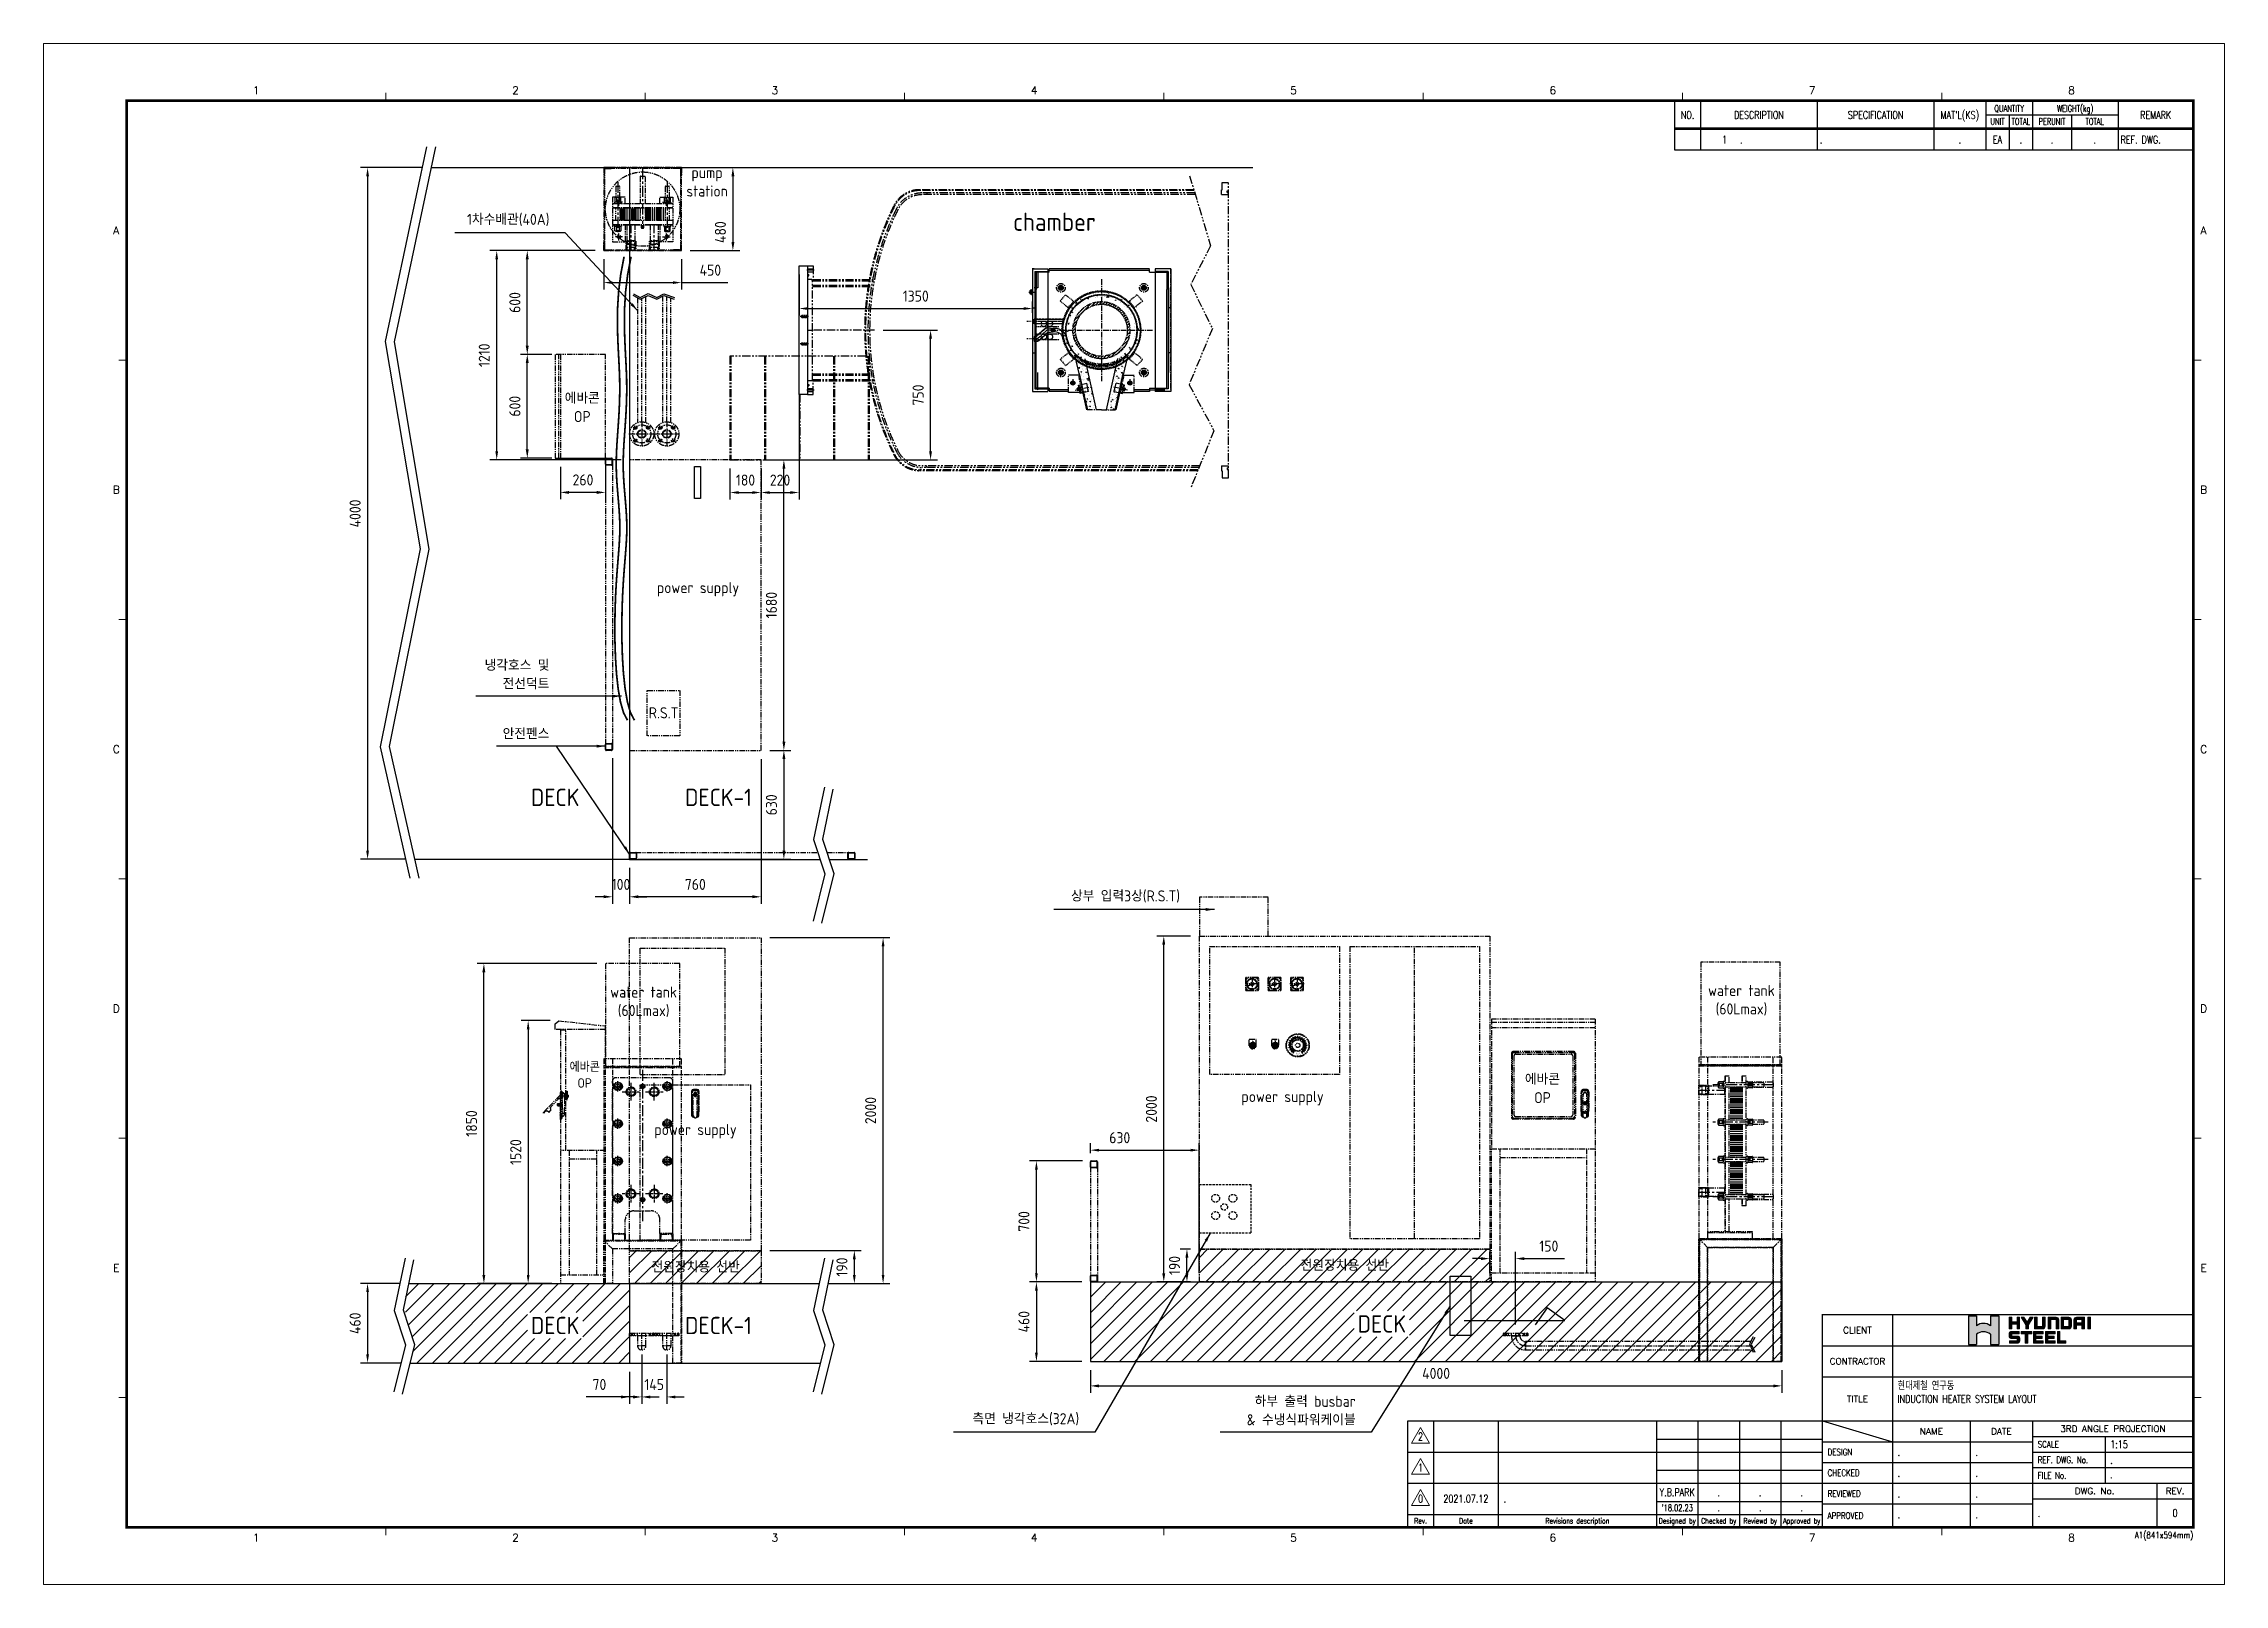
# Model space of a CAD drawing. Header units: millimetres. Extents: x 0 to 37514, y 0 to 8910.
# Drawn here: x 0 to 12615, y 0 to 8910 of the extents above; entities that cross this region are included whole.
import ezdxf
from ezdxf.enums import TextEntityAlignment as Align

# ---------------------------------------------------------------- set-up
doc = ezdxf.new("R2010")
doc.units = ezdxf.units.MM
for name, pattern in [('CENTER', [50.8, 31.75, -6.35, 6.35, -6.35]), ('CENTER1', [10, 7, -1, 1, -1]), ('CENTER2', [28.575, 19.05, -3.175, 3.175, -3.175]), ('CENTERX2', [101.6, 63.5, -12.7, 12.7, -12.7]), ('DASHED', [19.05, 12.7, -6.35]), ('HIDDEN', [9.525, 6.35, -3.175]), ('HIDDENX2', [19.05, 12.7, -6.35]), ('PHANTOM', [63.5, 31.75, -6.35, 6.35, -6.35, 6.35, -6.35]), ('PHANTOM2', [31.75, 15.875, -3.175, 3.175, -3.175, 3.175, -3.175])]:
    doc.linetypes.add(name, pattern=pattern)
for name, color, linetype in [('1', 1, 'CENTER'), ('2', 2, 'DASHED'), ('3', 3, 'Continuous'), ('4', 4, 'Continuous'), ('5', 2, 'PHANTOM2'), ('6', 6, 'PHANTOM'), ('7', 7, 'Continuous'), ('8', 230, 'Continuous'), ('CENTER', 1, 'CENTER'), ('CL', 1, 'CENTER'), ('HIDDEN', 2, 'HIDDEN'), ('SHEET', 3, 'Continuous'), ('STAMP', 2, 'Continuous')]:
    doc.layers.add(name, color=color, linetype=linetype)
doc.layers.add('9', color=160, linetype='Continuous', lineweight=0)
doc.styles.add('HAN', font='')
doc.styles.add('HYUNDAI-STAMP', font='MS UI Gothic.ttf')
doc.styles.add('HYUNDAI-STEEL', font='romans.shx', dxfattribs={"width": 0.75, "bigfont": 'whgtxt.shx'})
doc.styles.add('STAMP', font='swissk.ttf')
doc.styles.get("Standard").update_dxf_attribs({"font": 'ISOCP.SHX', "bigfont": 'WHGTXT.SHX'})
doc.styles.get('HAN').set_extended_font_data('GulimChe')
doc.dimstyles.new('Dims$0', dxfattribs={"dimtxt": 3, "dimasz": 3, "dimexe": 1.2, "dimexo": 1, "dimgap": 1, "dimtad": 1, "dimrnd": 0.005, "dimdsep": 46, "dimtxsty": 'HYUNDAI-STEEL', "dimcen": 2.5, "dimclrd": 7, "dimclre": 7, "dimclrt": 2, "dimazin": 2, "dimtfac": 1, "dimtmove": 1, "dimatfit": 3, "dimfxl": 0, "dimlwd": -1, "dimarcsym": 0})
doc.dimstyles.new('Dims$2', dxfattribs={"dimtxt": 3, "dimasz": 3, "dimexe": 1.2, "dimexo": 1, "dimgap": 1, "dimtad": 1, "dimrnd": 0.005, "dimdsep": 46, "dimtxsty": 'HYUNDAI-STEEL', "dimcen": 2.5, "dimclrd": 7, "dimclre": 7, "dimclrt": 2, "dimazin": 2, "dimtfac": 1, "dimtmove": 1, "dimatfit": 3, "dimfxl": 0, "dimlwd": -1, "dimarcsym": 0})
doc.dimstyles.new('Dims$3', dxfattribs={"dimtxt": 3, "dimasz": 3, "dimexe": 1.2, "dimexo": 1, "dimgap": 1, "dimtad": 1, "dimrnd": 0.005, "dimdsep": 46, "dimtxsty": 'HYUNDAI-STEEL', "dimcen": 2.5, "dimclrd": 7, "dimclre": 7, "dimclrt": 2, "dimazin": 2, "dimtfac": 1, "dimtmove": 1, "dimatfit": 3, "dimfxl": 0, "dimlwd": -1, "dimarcsym": 0})
doc.dimstyles.new('Dims$4', dxfattribs={"dimtxt": 3, "dimasz": 3, "dimexe": 1.2, "dimexo": 1, "dimgap": 1, "dimtad": 1, "dimrnd": 0.005, "dimdsep": 46, "dimtxsty": 'HYUNDAI-STEEL', "dimcen": 2.5, "dimclrd": 7, "dimclre": 7, "dimclrt": 2, "dimazin": 2, "dimtfac": 1, "dimtmove": 1, "dimatfit": 3, "dimfxl": 0, "dimlwd": -1, "dimarcsym": 0})
doc.dimstyles.new('PS-20', dxfattribs={"dimscale": 20, "dimtxt": 3.2, "dimasz": 2.5, "dimexe": 2, "dimexo": 2.5, "dimgap": 2, "dimtad": 1, "dimtoh": 1, "dimrnd": 0.05, "dimzin": 12, "dimdsep": 46, "dimtxsty": 'Standard', "dimcen": 0, "dimclrt": 2, "dimazin": 3, "dimtfac": 1, "dimtofl": 0, "dimtmove": 0, "dimatfit": 3, "dimfxl": 0, "dimtolj": 1, "dimtzin": 0, "dimarcsym": 0})

# ---------------------------------------------------------------- blocks, each defined once
blk = doc.blocks.new('A$C34B10831')
at = {"color": 6, "linetype": 'PHANTOM'}
for p, q in [((-350, 908), (-350, 920)), ((-339, 903), (-345, 903)), ((-20, 940), (-330, 940)), ((-11, 903), (-5, 903)), ((0, 908), (0, 920)), ((-350, 692), (-350, 872)), ((-339, 877), (-345, 877)), ((-11, 877), (-5, 877)), ((0, 692), (0, 872)), ((-350, 476), (-350, 656)), ((-339, 687), (-345, 687)), ((-339, 661), (-345, 661)), ((-11, 687), (-5, 687)), ((-11, 661), (-5, 661)), ((0, 476), (0, 656)), ((-350, 260), (-350, 440)), ((-339, 471), (-345, 471)), ((-339, 445), (-345, 445)), ((-11, 471), (-5, 471)), ((-11, 445), (-5, 445)), ((0, 260), (0, 440)), ((-339, 255), (-345, 255)), ((-11, 255), (-5, 255)), ((-350, 40), (-350, 224)), ((-339, 229), (-345, 229)), ((-225, 170), (-125, 170)), ((-11, 229), (-5, 229)), ((0, 40), (0, 224)), ((-350, 40), (-275, 40)), ((-350, 38), (-350, 0)), ((-350, 0), (-349, 0)), ((-345, 30), (-346, 3)), ((-285, 35), (-340, 35)), ((-280, 30), (-279, 3)), ((-275, 0), (-276, 0)), ((-275, 40), (-275, 120)), ((-275, 38), (-275, 0)), ((-75, 40), (-75, 120)), ((0, 40), (-75, 40)), ((-75, 38), (-75, 0)), ((-75, 0), (-74, 0)), ((-70, 30), (-71, 3)), ((-65, 35), (-10, 35)), ((-5, 30), (-4, 3)), ((0, 0), (-1, 0)), ((0, 38), (0, 0))]:
    blk.add_line(p, q, dxfattribs=at)
at = {"color": 1, "linetype": 'CENTER2'}
for p, q in [((-348, 890), (-288, 890)), ((-318, 860), (-318, 920)), ((-242, 808), (-242, 910)), ((-190, 890), (-160, 890)), ((-175, 875), (-175, 905)), ((-108, 808), (-108, 910)), ((-62, 890), (-2, 890)), ((-32, 860), (-32, 920)), ((-293, 859), (-192, 859)), ((-158, 859), (-57, 859)), ((-348, 674), (-288, 674)), ((-318, 644), (-318, 704)), ((-62, 674), (-2, 674)), ((-32, 644), (-32, 704)), ((-348, 458), (-288, 458)), ((-318, 428), (-318, 488)), ((-62, 458), (-2, 458)), ((-32, 428), (-32, 488)), ((-318, 212), (-318, 272)), ((-192, 269), (-294, 269)), ((-243, 320), (-243, 218)), ((-58, 269), (-159, 269)), ((-108, 320), (-108, 218)), ((-32, 212), (-32, 272)), ((-348, 242), (-288, 242)), ((-190, 235), (-160, 235)), ((-175, 220), (-175, 250)), ((-62, 242), (-2, 242)), ((-312, 44), (-312, 32)), ((-38, 44), (-38, 32))]:
    blk.add_line(p, q, dxfattribs=at)
at = {"color": 1, "linetype": 'CENTERX2'}
blk.add_line((-175, 985), (-175, 110), dxfattribs=at)
at = {"color": 6, "linetype": 'PHANTOM'}
for points in [[(-306, 910), (-295, 890), (-306, 870), (-330, 870), (-341, 890), (-330, 910)], [(-169, 900), (-163, 890), (-169, 880), (-181, 880), (-187, 890), (-181, 900)], [(-44, 910), (-55, 890), (-44, 870), (-20, 870), (-9, 890), (-20, 910)], [(-306, 694), (-295, 674), (-306, 654), (-330, 654), (-341, 674), (-330, 694)], [(-44, 694), (-55, 674), (-44, 654), (-20, 654), (-9, 674), (-20, 694)], [(-306, 478), (-295, 458), (-306, 438), (-330, 438), (-341, 458), (-330, 478)], [(-44, 478), (-55, 458), (-44, 438), (-20, 438), (-9, 458), (-20, 478)], [(-306, 262), (-295, 242), (-306, 222), (-330, 222), (-341, 242), (-330, 262)], [(-44, 262), (-55, 242), (-44, 222), (-20, 222), (-9, 242), (-20, 262)], [(-169, 245), (-163, 235), (-169, 225), (-181, 225), (-187, 235), (-181, 245)]]:
    blk.add_lwpolyline(points, close=True, dxfattribs=at)
for points in [[(-322, 40), (-322, 35)], [(-303, 35), (-303, 40)], [(-47, 35), (-47, 40)], [(-28, 40), (-28, 35)]]:
    blk.add_lwpolyline(points, dxfattribs=at)
for centre, radius in [((-318, 890), 25), ((-318, 890), 12.5), ((-242, 859), 28), ((-175, 890), 12.5), ((-175, 890), 6.25), ((-108, 859), 28), ((-32, 890), 25), ((-32, 890), 12.5), ((-242, 859), 23.9), ((-242, 859), 22.4), ((-108, 859), 23.9), ((-108, 859), 22.4), ((-318, 674), 25), ((-318, 674), 12.5), ((-32, 674), 25), ((-32, 674), 12.5), ((-318, 458), 25), ((-318, 458), 12.5), ((-32, 458), 25), ((-32, 458), 12.5), ((-318, 242), 25), ((-318, 242), 12.5), ((-243, 269), 28), ((-243, 269), 23.9), ((-243, 269), 22.4), ((-108, 269), 28), ((-108, 269), 23.9), ((-108, 269), 22.4), ((-32, 242), 25), ((-32, 242), 12.5), ((-175, 235), 12.5), ((-175, 235), 6.25)]:
    blk.add_circle(centre, radius, dxfattribs=at)
for centre, radius, start, end in [((-330, 920), 20, 90, 180), ((-345, 908), 5, 180, 270), ((-20, 920), 20, 0, 90), ((-5, 908), 5, 270, 0), ((-345, 872), 5, 90, 180), ((-5, 872), 5, 0, 90), ((-345, 692), 5, 180, 270), ((-345, 656), 5, 90, 180), ((-5, 692), 5, 270, 0), ((-5, 656), 5, 0, 90), ((-345, 476), 5, 180, 270), ((-345, 440), 5, 90, 180), ((-5, 476), 5, 270, 0), ((-5, 440), 5, 0, 90), ((-345, 260), 5, 180, 270), ((-5, 260), 5, 270, 0), ((-345, 224), 5, 90, 180), ((-225, 120), 50, 90, 180), ((-125, 120), 50, 0, 90), ((-5, 224), 5, 0, 90), ((-348, 38), 2, 90, 180), ((-349, 3), 3, 270, 358), ((-340, 30), 5, 90, 178), ((-285, 30), 5, 2, 90), ((-276, 3), 3, 182, 270), ((-277, 38), 2, 0, 90), ((-73, 38), 2, 90, 180), ((-74, 3), 3, 270, 358), ((-65, 30), 5, 90, 178), ((-10, 30), 5, 2, 90), ((-1, 3), 3, 182, 270), ((-2, 38), 2, 0, 90)]:
    blk.add_arc(centre, radius, start, end, dxfattribs=at)
blk = doc.blocks.new('A$C7FF12D12')
at = {"color": 6, "linetype": 'PHANTOM'}
for p, q in [((-15, 1300), (-465, 1300)), ((-465, 1300), (-465, 250)), ((-415, 1300), (-415, 250)), ((-65, 250), (-65, 1300)), ((-15, 250), (-15, 1300)), ((-65, 1250), (-415, 1250)), ((-465, 0), (-465, 250)), ((-465, 250), (-15, 250)), ((-415, 200), (-465, 250)), ((-461, 0), (-461, 246)), ((-461, 246), (-19, 246)), ((-415, 200), (-415, 0)), ((-65, 200), (-415, 200)), ((-65, 200), (-15, 250)), ((-65, -460), (-65, 200)), ((-19, 246), (-19, -460)), ((-15, 250), (-15, -460)), ((-415, 0), (-465, 0)), ((-15, -460), (-65, -460))]:
    blk.add_line(p, q, dxfattribs=at)
at = {"linetype": 'PHANTOM'}
blk.add_lwpolyline([(-455, 1255), (-25, 1255), (-25, 1850), (-455, 1850)], close=True, dxfattribs=at)
at = {"color": 6, "linetype": 'PHANTOM'}
blk.add_lwpolyline([(-465, 1250), (-15, 1250), (-15, 1255), (-465, 1255)], close=True, dxfattribs=at)
blk.add_blockref('A$C34B10831', (-65, 250))
at = {"color": 2, "insert": (-234, 1629), "char_height": 64, "attachment_point": 5}
blk.add_mtext('\\A1;water tank\\P(60Lmax)', dxfattribs=at)
blk = doc.blocks.new('*D201')
at = {"color": 0, "lineweight": -2}
for p, q in [((2191, 8193), (1834, 8193)), ((1874, 8143), (1874, 4243)), ((2096, 4193), (1834, 4193))]:
    blk.add_line(p, q, dxfattribs=at)
at = {"color": 0}
for points in [[(1866, 8143), (1882, 8143), (1874, 8193)], [(1866, 4243), (1882, 4243), (1874, 4193)]]:
    blk.add_solid(points, dxfattribs=at)
at = {"layer": 'Defpoints', "color": 0}
for p in [(2241, 8193), (1874, 4193), (2146, 4193)]:
    blk.add_point(p, dxfattribs=at)
at = {"color": 2, "insert": (1802, 6193), "char_height": 64, "attachment_point": 5, "rotation": 90}
blk.add_mtext('\\A1;4000', dxfattribs=at)
blk = doc.blocks.new('*D246')
at = {"color": 0, "linetype": 'ByBlock', "lineweight": -2}
for p, q in [((4150, 4773), (4150, 3936)), ((3390, 4143), (3390, 3936)), ((4100, 3976), (3440, 3976))]:
    blk.add_line(p, q, dxfattribs=at)
at = {"color": 0}
for points in [[(3440, 3985), (3440, 3968), (3390, 3976)], [(4100, 3985), (4100, 3968), (4150, 3976)]]:
    blk.add_solid(points, dxfattribs=at)
at = {"layer": 'Defpoints', "color": 0}
for p in [(4150, 4823), (3390, 4193), (3390, 3976)]:
    blk.add_point(p, dxfattribs=at)
at = {"color": 2, "insert": (3770, 4048), "char_height": 64, "attachment_point": 5}
blk.add_mtext('\\A1;760', dxfattribs=at)
blk = doc.blocks.new('*D247')
at = {"color": 0, "linetype": 'ByBlock', "lineweight": -2}
for p, q in [((4200, 6503), (4322, 6503)), ((4282, 4873), (4282, 6453)), ((4200, 4823), (4322, 4823))]:
    blk.add_line(p, q, dxfattribs=at)
at = {"color": 0}
for points in [[(4274, 6453), (4291, 6453), (4282, 6503)], [(4274, 4873), (4291, 4873), (4282, 4823)]]:
    blk.add_solid(points, dxfattribs=at)
at = {"layer": 'Defpoints', "color": 0}
for p in [(4150, 6503), (4282, 6503), (4150, 4823)]:
    blk.add_point(p, dxfattribs=at)
at = {"color": 2, "insert": (4210, 5663), "char_height": 64, "attachment_point": 5, "rotation": 90}
blk.add_mtext('\\A1;1680', dxfattribs=at)
blk = doc.blocks.new('*D202')
at = {"color": 0, "linetype": 'ByBlock', "lineweight": -2}
for p, q in [((3755, 8193), (4027, 8193)), ((3987, 8143), (3987, 7763)), ((3740, 7713), (4027, 7713))]:
    blk.add_line(p, q, dxfattribs=at)
at = {"color": 0}
for points in [[(3979, 8143), (3996, 8143), (3987, 8193)], [(3979, 7763), (3996, 7763), (3987, 7713)]]:
    blk.add_solid(points, dxfattribs=at)
at = {"layer": 'Defpoints', "color": 0}
for p in [(3705, 8193), (3690, 7713), (3987, 7713)]:
    blk.add_point(p, dxfattribs=at)
at = {"color": 2, "insert": (3915, 7820), "char_height": 64, "attachment_point": 5, "rotation": 90}
blk.add_mtext('\\A1;480', dxfattribs=at)
blk = doc.blocks.new('*D203')
at = {"color": 0, "linetype": 'ByBlock', "lineweight": -2}
for p, q in [((3240, 7663), (3240, 7488)), ((3690, 7663), (3690, 7488)), ((3290, 7528), (3640, 7528)), ((3690, 7528), (3958, 7528))]:
    blk.add_line(p, q, dxfattribs=at)
at = {"color": 0}
for points in [[(3290, 7536), (3290, 7520), (3240, 7528)], [(3640, 7536), (3640, 7520), (3690, 7528)]]:
    blk.add_solid(points, dxfattribs=at)
at = {"layer": 'Defpoints', "color": 0}
for p in [(3240, 7713), (3690, 7713), (3240, 7528)]:
    blk.add_point(p, dxfattribs=at)
at = {"color": 2, "insert": (3857, 7600), "char_height": 64, "attachment_point": 5}
blk.add_mtext('\\A1;450', dxfattribs=at)
blk = doc.blocks.new('*D204')
at = {"color": 0, "linetype": 'ByBlock', "lineweight": -2}
for p, q in [((2990, 6463), (2990, 6275)), ((3250, 6463), (3250, 6275)), ((3200, 6315), (3040, 6315))]:
    blk.add_line(p, q, dxfattribs=at)
at = {"color": 0}
for points in [[(3040, 6323), (3040, 6306), (2990, 6315)], [(3200, 6323), (3200, 6306), (3250, 6315)]]:
    blk.add_solid(points, dxfattribs=at)
at = {"layer": 'Defpoints', "color": 0}
for p in [(2990, 6513), (3250, 6513), (2990, 6315)]:
    blk.add_point(p, dxfattribs=at)
at = {"color": 2, "insert": (3120, 6387), "char_height": 64, "attachment_point": 5}
blk.add_mtext('\\A1;260', dxfattribs=at)
blk = doc.blocks.new('*D205')
at = {"color": 0, "linetype": 'ByBlock', "lineweight": -2}
for p, q in [((4200, 4823), (4322, 4823)), ((4282, 4773), (4282, 4243)), ((3440, 4193), (4322, 4193))]:
    blk.add_line(p, q, dxfattribs=at)
at = {"color": 0}
for points in [[(4274, 4773), (4291, 4773), (4282, 4823)], [(4274, 4243), (4291, 4243), (4282, 4193)]]:
    blk.add_solid(points, dxfattribs=at)
at = {"layer": 'Defpoints', "color": 0}
for p in [(4150, 4823), (3390, 4193), (4282, 4193)]:
    blk.add_point(p, dxfattribs=at)
at = {"color": 2, "insert": (4210, 4508), "char_height": 64, "attachment_point": 5, "rotation": 90}
blk.add_mtext('\\A1;630', dxfattribs=at)
blk = doc.blocks.new('*D206')
at = {"color": 0, "lineweight": -2}
for p, q in [((2061, 1740), (1834, 1740)), ((1874, 1690), (1874, 1330)), ((2068, 1280), (1834, 1280))]:
    blk.add_line(p, q, dxfattribs=at)
at = {"color": 0}
for points in [[(1866, 1690), (1882, 1690), (1874, 1740)], [(1866, 1330), (1882, 1330), (1874, 1280)]]:
    blk.add_solid(points, dxfattribs=at)
at = {"layer": 'Defpoints', "color": 0}
for p in [(2111, 1740), (1874, 1280), (2118, 1280)]:
    blk.add_point(p, dxfattribs=at)
at = {"color": 2, "insert": (1802, 1510), "char_height": 64, "attachment_point": 5, "rotation": 90}
blk.add_mtext('\\A1;460', dxfattribs=at)
blk = doc.blocks.new('*D207')
at = {"color": 0, "lineweight": -2}
for p, q in [((4200, 1930), (4730, 1930)), ((4690, 1790), (4690, 1880)), ((4536, 1740), (4730, 1740))]:
    blk.add_line(p, q, dxfattribs=at)
at = {"color": 0}
for points in [[(4681, 1880), (4698, 1880), (4690, 1930)], [(4681, 1790), (4698, 1790), (4690, 1740)]]:
    blk.add_solid(points, dxfattribs=at)
at = {"layer": 'Defpoints', "color": 0}
for p in [(4150, 1930), (4690, 1930), (4486, 1740)]:
    blk.add_point(p, dxfattribs=at)
at = {"color": 2, "insert": (4618, 1835), "char_height": 64, "attachment_point": 5, "rotation": 90}
blk.add_mtext('\\A1;190', dxfattribs=at)
blk = doc.blocks.new('AN-384')
at = {"color": 7}
for p, q in [((-195.525, 0), (-195.525, -3.9)), ((-190.185, 0), (-190.185, -3.9)), ((190.185, 0), (190.185, -3.9)), ((195.525, 0), (195.525, -3.9)), ((-190.185, -3.9), (-195.525, -3.9)), ((190.185, -3.9), (195.525, -3.9))]:
    blk.add_line(p, q, dxfattribs=at)
blk = doc.blocks.new('A$C1C2321A1')
at = {"color": 251, "linetype": 'PHANTOM'}
for p, q in [((289.5, 595.5), (370.6, 325.3)), ((305.6, 541.7), (-751.6, 541.7)), ((306.6, 538.5), (-751.6, 538.5)), ((309.4, 529.1), (-741.9, 529.1)), ((311.4, 522.5), (-741.9, 522.5)), ((-724.4, 541.7), (-724.4, 538.5)), ((-724.4, 529.1), (-724.4, 522.5)), ((412.2, 522.5), (412.2, 541.7)), ((412.2, 541.7), (414.9, 541.7)), ((412.2, 522.5), (439.7, 522.5)), ((414.9, 541.7), (414.9, 569.2)), ((414.9, 569.2), (439.7, 569.2)), ((434.7, 530.8), (434.7, 537.2)), ((434.7, 537.2), (439.7, 537.2)), ((434.7, 530.8), (439.7, 530.8)), ((439.7, -569.2), (439.7, 569.2)), ((370.6, 325.3), (294, 176.7)), ((-1158.1, 231), (-1186.4, 231)), ((-1183.6, 247.5), (-1161.6, 247.5)), ((-1183.6, 247.5), (-1183.6, -247.5)), ((-1183.6, 236.8), (-1161.6, 236.8)), ((-1183.6, 225.2), (-1161.6, 225.2)), ((-1167.6, 195.6), (-1183.6, 195.6)), ((-1167.6, 193.4), (-1167.6, 195.6)), ((-1164.9, 193.4), (-1167.6, 193.4)), ((-1164.9, -195.6), (-1164.9, 195.6)), ((-1164.9, 195.6), (-926.5, 195.6)), ((-1164.9, 192.3), (-1164.9, 195.6)), ((-1164.9, 195.6), (-1164.9, 193.4)), ((-1164.9, 190.1), (-928.6, 190.1)), ((-1164.9, 173.6), (-934.6, 173.6)), ((-1161.6, 247.5), (-1161.6, 195.6)), ((294, 176.7), (377.2, 6.2)), ((-1164.9, 168.1), (-936.5, 168.1)), ((377.2, 6.2), (287.5, -210.2)), ((-959.7, -100), (-1483.3, -100)), ((-1483.3, -100), (-1483.3, -500)), ((-1480, -100), (-1480, -500)), ((-1350, -100), (-1350, -500)), ((-1346.6, -100), (-1346.6, -500)), ((-1164.9, -168.1), (-936.5, -168.1)), ((-1083.3, -100), (-1083.3, -500)), ((-1080, -100), (-1080, -500)), ((-950, -100), (-950, -500)), ((-946.6, -100), (-946.6, -500)), ((-1216.6, -247.5), (-1216.6, -500)), ((-1213.3, -247.5), (-1213.3, -500)), ((-1158.1, -231), (-1186.4, -231)), ((-1167.6, -195.6), (-1183.6, -195.6)), ((-1183.6, -225.2), (-1161.6, -225.2)), ((-1183.6, -236.8), (-1161.6, -236.8)), ((-1183.6, -247.5), (-1161.6, -247.5)), ((-1167.6, -193.4), (-1167.6, -195.6)), ((-1164.9, -193.4), (-1167.6, -193.4)), ((-1164.9, -173.6), (-934.6, -173.6)), ((-1164.9, -190.1), (-928.6, -190.1)), ((-1164.9, -192.3), (-1164.9, -195.6)), ((-1164.9, -193.4), (-1164.9, -195.6)), ((-1164.9, -195.6), (-926.5, -195.6)), ((-1161.6, -247.5), (-1161.6, -195.6)), ((287.5, -210.2), (383.5, -387.4)), ((383.5, -387.4), (294, -608)), ((-1483.3, -500), (-838.4, -500)), ((322.3, -538.4), (-751.6, -538.4)), ((320.9, -541.8), (-751.6, -541.8)), ((328.7, -522.5), (-741.9, -522.5)), ((326, -529.1), (-741.9, -529.1)), ((-724.4, -529.1), (-724.4, -522.5)), ((-724.4, -541.8), (-724.4, -538.4)), ((412.2, -522.5), (412.2, -541.8)), ((412.2, -522.5), (439.7, -522.5)), ((412.2, -541.8), (414.9, -541.8)), ((414.9, -541.8), (414.9, -569.2)), ((414.9, -569.2), (439.7, -569.2)), ((434.7, -530.8), (434.7, -537.2)), ((434.7, -530.8), (439.7, -530.8)), ((434.7, -537.2), (439.7, -537.2))]:
    blk.add_line(p, q, dxfattribs=at)
at = {"color": 2, "elevation": 0}
blk.add_lwpolyline([(-1183.6, -247.5), (-1216.6, -247.5), (-1216.6, 247.5), (-1183.6, 247.5)], close=True, dxfattribs=at)
at = {"color": 251, "linetype": 'PHANTOM'}
for centre, radius, start, end in [((-751.6, 430.6), 111.1, 90, 153.61623), ((-751.6, 430.6), 107.8, 90, 153.61623), ((-741.9, 418), 111.1, 90, 153.6122), ((-741.9, 418), 104.5, 90, 153.6122), ((116.6, 0), 1080.2, 153.61623, 206.38375), ((116.6, 0), 1076.9, 153.61623, 206.38375), ((100.6, 0), 1051.6, 153.6122, 206.38782), ((100.6, 0), 1045, 153.6122, 206.38782), ((-751.6, -430.6), 111.1, 206.38377, 270), ((-751.6, -430.6), 107.8, 206.38377, 270), ((-741.9, -418), 111.1, 206.3878, 270), ((-741.9, -418), 104.5, 206.3878, 270)]:
    blk.add_arc(centre, radius, start, end, dxfattribs=at)
at = {"layer": 'CENTER'}
for p, q in [((-1180.3, 52.8), (-1212.7, 52.8)), ((-1180.3, -52.8), (-1212.7, -52.8))]:
    blk.add_line(p, q, dxfattribs=at)
at = {"layer": 'CL'}
for p, q in [((-1183.6, 0), (-1161.6, 0)), ((-925.1, 0), (-1167.1, 0))]:
    blk.add_line(p, q, dxfattribs=at)
at = {"layer": 'HIDDEN'}
for p, q in [((-1207.8, 55.5), (-1207.8, 50.1)), ((-1205.6, 56.1), (-1205.6, 49.5)), ((-1207.8, -50.1), (-1207.8, -55.5)), ((-1205.6, -49.5), (-1205.6, -56.1))]:
    blk.add_line(p, q, dxfattribs=at)
at = {"layer": 'HIDDEN', "elevation": 0}
for points in [[(-1184.2, 55.5), (-1207.8, 55.5), (-1209.4, 52.8), (-1207.8, 50.1), (-1184.2, 50.1)], [(-1183.6, 56.1), (-1205.6, 56.1), (-1206.7, 55.5)], [(-1206.7, 50.1), (-1205.6, 49.5), (-1183.6, 49.5)], [(-1183.6, 56.1), (-1184.2, 55.5), (-1184.2, 50.1), (-1183.6, 49.5)], [(-1184.2, -50.1), (-1207.8, -50.1), (-1209.4, -52.8), (-1207.8, -55.5), (-1184.2, -55.5)], [(-1183.6, -49.5), (-1205.6, -49.5), (-1206.7, -50.1)], [(-1206.7, -55.5), (-1205.6, -56.1), (-1183.6, -56.1)], [(-1183.6, -49.5), (-1184.2, -50.1), (-1184.2, -55.5), (-1183.6, -56.1)]]:
    blk.add_lwpolyline(points, dxfattribs=at)
at = {"color": 251, "linetype": 'PHANTOM', "xscale": -1.1, "yscale": 1.1, "zscale": 1.1, "rotation": 90}
blk.add_blockref('AN-384', (-1183.6, 0), dxfattribs=at)
at = {"color": 2, "insert": (-231.7, 418, 0), "char_height": 70.4, "attachment_point": 5}
blk.add_mtext('\\A1;chamber', dxfattribs=at)
blk = doc.blocks.new('*D248')
at = {"color": 0, "linetype": 'ByBlock', "lineweight": -2}
for p, q in [((4857, 7253), (5171, 7253)), ((5131, 6553), (5131, 7203)), ((4200, 6503), (5171, 6503))]:
    blk.add_line(p, q, dxfattribs=at)
at = {"color": 0}
for points in [[(5122, 7203), (5139, 7203), (5131, 7253)], [(5122, 6553), (5139, 6553), (5131, 6503)]]:
    blk.add_solid(points, dxfattribs=at)
at = {"layer": 'Defpoints', "color": 0}
for p in [(4807, 7253), (5131, 7253), (4150, 6503)]:
    blk.add_point(p, dxfattribs=at)
at = {"color": 2, "insert": (5059, 6878), "char_height": 64, "attachment_point": 5, "rotation": 90}
blk.add_mtext('\\A1;750', dxfattribs=at)
blk = doc.blocks.new('*D249')
at = {"color": 0, "linetype": 'ByBlock', "lineweight": -2}
for p, q in [((4370, 6832), (4370, 6274)), ((4150, 6453), (4150, 6274)), ((4200, 6314), (4320, 6314))]:
    blk.add_line(p, q, dxfattribs=at)
at = {"color": 0}
for points in [[(4200, 6322), (4200, 6306), (4150, 6314)], [(4320, 6322), (4320, 6306), (4370, 6314)]]:
    blk.add_solid(points, dxfattribs=at)
at = {"layer": 'Defpoints', "color": 0}
for p in [(4370, 6882), (4150, 6503), (4370, 6314)]:
    blk.add_point(p, dxfattribs=at)
at = {"color": 2, "insert": (4260, 6386), "char_height": 64, "attachment_point": 5}
blk.add_mtext('\\A1;220', dxfattribs=at)
blk = doc.blocks.new('A$C3AC11D73')
at = {"color": 250}
for p, q in [((-399, 355), (-399, -355)), ((-399, 355), (-309, 355)), ((-384, 340), (-384, -340)), ((-384, 340), (-309, 340)), ((-309, 355), (-309, -355)), ((-244, 251), (-234, 257)), ((-234, 257), (-224, 251)), ((246, 257), (236, 251)), ((256, 251), (246, 257)), ((401, 355), (311, 355)), ((311, 355), (311, -355)), ((386, 340), (311, 340)), ((386, 340), (386, -340)), ((401, 355), (401, -355)), ((-399, 130), (-384, 130)), ((-244, 239), (-244, 251)), ((-234, 233), (-244, 239)), ((-224, 239), (-234, 233)), ((-224, 251), (-224, 239)), ((236, 251), (236, 239)), ((236, 239), (246, 233)), ((246, 233), (256, 239)), ((256, 239), (256, 251)), ((401, 130), (386, 130)), ((-389, 36), (-389, 64)), ((-389, 64), (-215, 64)), ((-221, 36), (-389, 36)), ((-329, 6), (-375, -35)), ((-313, 14), (-309, 14)), ((-309, 14), (-279, 10)), ((-268, 10), (-279, 10)), ((-389, -36), (-377, -36)), ((-389, -36), (-389, -64)), ((-389, -64), (-372, -64)), ((-309, -15), (-356, -56)), ((-308, -14), (-279, -10)), ((-268, -10), (-279, -10)), ((-399, -130), (-384, -130)), ((-234, -233), (-244, -239)), ((-244, -239), (-244, -251)), ((-244, -251), (-234, -257)), ((-224, -239), (-234, -233)), ((-234, -257), (-224, -251)), ((-224, -251), (-224, -239)), ((-79, -461), (-154, -145)), ((-80, -461), (-126, -251)), ((-28, -461), (-93, -166)), ((30, -461), (96, -164)), ((79, -461), (154, -145)), ((80, -461), (126, -251)), ((236, -239), (246, -233)), ((236, -251), (236, -239)), ((246, -257), (236, -251)), ((246, -233), (256, -239)), ((256, -251), (246, -257)), ((256, -239), (256, -251)), ((401, -130), (386, -130)), ((-399, -355), (-309, -355)), ((-384, -340), (-309, -340)), ((-165, -295), (-174, -300)), ((-174, -300), (-174, -310)), ((-174, -310), (-165, -315)), ((-156, -300), (-165, -295)), ((-165, -315), (-156, -310)), ((-156, -310), (-156, -300)), ((-132, -334), (-140, -335)), ((-136, -351), (-140, -335)), ((-128, -349), (-136, -351)), ((-133, -317), (-85, -306)), ((-123, -366), (-133, -317)), ((-128, -350), (-132, -333)), ((-74, -355), (-123, -366)), ((-85, -461), (-108, -356)), ((-74, -355), (-85, -306)), ((74, -355), (85, -306)), ((74, -355), (123, -366)), ((133, -317), (85, -306)), ((85, -461), (108, -356)), ((123, -366), (133, -317)), ((128, -350), (132, -333)), ((128, -349), (136, -351)), ((132, -334), (140, -335)), ((136, -351), (140, -335)), ((156, -300), (165, -295)), ((156, -310), (156, -300)), ((165, -315), (156, -310)), ((165, -295), (174, -300)), ((174, -310), (165, -315)), ((174, -300), (174, -310)), ((386, -340), (311, -340)), ((401, -355), (311, -355))]:
    blk.add_line(p, q, dxfattribs=at)
at = {"color": 250, "linetype": 'Continuous'}
for p, q in [((-378, 335), (-378, 235)), ((-303, 335), (-378, 335)), ((-368, 335), (-368, 245)), ((278, 355), (-303, 355)), ((-303, 335), (-303, 355)), ((278, 345), (-303, 345)), ((278, 335), (378, 335)), ((378, 335), (378, 235)), ((-411, 211), (-411, 229)), ((-404, 232), (-410, 232)), ((-410, 226), (-404, 226)), ((-410, 214), (-404, 214)), ((-404, 208), (-410, 208)), ((-404, 208), (-404, 232)), ((-402, 232), (-404, 232)), ((-402, 208), (-404, 208)), ((-402, 232), (-402, 235)), ((-402, 235), (-400, 235)), ((-402, 208), (-402, 232)), ((-402, 208), (-402, 205)), ((-402, 205), (-400, 205)), ((-368, 245), (-388, 245)), ((-378, -335), (-378, 235)), ((-154, 60), (-60, 154)), ((-131, 100), (-100, 131)), ((-57, 139), (-35, 161)), ((-32, 147), (-14, 164)), ((-11, 150), (4, 165)), ((7, 150), (21, 164)), ((23, 148), (36, 161)), ((38, 145), (50, 157)), ((51, 141), (63, 153)), ((64, 136), (75, 147)), ((75, 130), (86, 141)), ((86, 123), (97, 134)), ((378, -335), (378, 235)), ((388, 245), (388, -245)), ((-165, -4), (-150, 11)), ((-164, 14), (-147, 32)), ((-161, 35), (-139, 57)), ((96, 115), (107, 126)), ((105, 107), (116, 117)), ((114, 98), (124, 108)), ((122, 88), (132, 99)), ((129, 77), (140, 88)), ((135, 66), (146, 77)), ((140, 53), (152, 65)), ((145, 40), (157, 52)), ((148, 26), (161, 38)), ((150, 10), (163, 23)), ((150, -8), (165, 7)), ((-164, -21), (-150, -7)), ((-161, -36), (-148, -23)), ((-157, -50), (-145, -38)), ((-153, -63), (-141, -51)), ((-147, -75), (-136, -64)), ((-141, -86), (-130, -75)), ((-134, -97), (-123, -86)), ((-126, -107), (-115, -96)), ((-117, -116), (-107, -105)), ((-108, -124), (-98, -114)), ((-99, -132), (-88, -122)), ((55, -156), (93, -118)), ((90, -138), (138, -90)), ((118, -93), (156, -55)), ((141, -52), (162, -31)), ((147, -28), (165, -11)), ((-368, -345), (-368, -245)), ((-88, -140), (-77, -129)), ((-77, -146), (-66, -135)), ((-65, -152), (-53, -140)), ((-52, -157), (-40, -145)), ((-38, -161), (-26, -148)), ((-23, -163), (-10, -150)), ((-7, -165), (8, -150)), ((11, -165), (28, -147)), ((31, -162), (52, -141)), ((-303, -335), (-378, -335)), ((-368, -345), (-378, -335)), ((-190, -345), (-303, -345)), ((-190, -355), (-303, -355)), ((-126, -261), (-190, -261)), ((-104, -361), (-190, -361)), ((104, -361), (190, -361)), ((126, -261), (190, -261)), ((278, -345), (190, -345)), ((278, -355), (190, -355)), ((278, -335), (278, -355)), ((278, -335), (378, -335)), ((278, -345), (368, -345))]:
    blk.add_line(p, q, dxfattribs=at)
at = {"color": 250, "linetype": 'CENTER'}
for p, q in [((-234, 263), (-234, 227)), ((246, 263), (246, 227)), ((-419, 220), (-380, 220)), ((-252, 245), (-216, 245)), ((264, 245), (228, 245)), ((-219, 50), (-432, 50)), ((-372, -50), (-432, -50)), ((-318, -2), (-367, -48)), ((-274, 0), (-313, 0)), ((-252, -245), (-216, -245)), ((-234, -263), (-234, -227)), ((264, -245), (228, -245)), ((246, -263), (246, -227)), ((-152, -305), (-177, -305)), ((-165, -284), (-165, -322)), ((-151, -346), (-72, -329)), ((-139, -338), (-131, -337)), ((-137, -348), (-129, -346)), ((-132, -333), (-130, -332)), ((-128, -350), (-126, -350)), ((151, -346), (72, -329)), ((128, -350), (126, -350)), ((137, -348), (129, -346)), ((132, -333), (130, -332)), ((139, -338), (131, -337)), ((152, -305), (177, -305)), ((165, -284), (165, -322))]:
    blk.add_line(p, q, dxfattribs=at)
at = {"color": 1, "linetype": 'CENTER'}
for p, q in [((1, 295), (1, -295)), ((-294, 0), (296, 0))]:
    blk.add_line(p, q, dxfattribs=at)
at = {"color": 250, "linetype": 'PHANTOM2'}
for p, q in [((278, 335), (278, 355)), ((-303, -335), (-303, -355))]:
    blk.add_line(p, q, dxfattribs=at)
at = {"color": 250, "linetype": 'HIDDEN'}
for p, q in [((-238, 169), (-207, 205)), ((-238, 169), (-192, 130)), ((-207, 205), (-161, 167)), ((-192, 130), (-161, 167)), ((207, 205), (161, 167)), ((192, 130), (161, 167)), ((238, 169), (192, 130)), ((238, 169), (207, 205)), ((-385, 53), (-242, 53)), ((-385, 21), (-247, 21)), ((-385, -22), (-247, -22)), ((-385, -54), (-242, -54)), ((-238, -169), (-192, -130)), ((-238, -169), (-207, -205)), ((-207, -205), (-161, -167)), ((-192, -130), (-161, -167)), ((192, -130), (161, -167)), ((207, -205), (161, -167)), ((238, -169), (192, -130)), ((238, -169), (207, -205)), ((-108, -366), (-132, -261)), ((-118, -364), (-129, -316)), ((-129, -336), (-111, -332)), ((-129, -337), (-110, -333)), ((-127, -345), (-109, -341)), ((-127, -346), (-108, -342)), ((-125, -332), (-117, -330)), ((-121, -348), (-114, -346)), ((108, -366), (132, -261)), ((127, -346), (108, -342)), ((127, -345), (109, -341)), ((129, -337), (110, -333)), ((129, -336), (111, -332)), ((121, -348), (114, -346)), ((125, -332), (117, -330)), ((118, -364), (129, -316))]:
    blk.add_line(p, q, dxfattribs=at)
at = {"color": 250, "linetype": 'HIDDENX2'}
for p, q in [((-216, 63), (-389, 63)), ((-221, 37), (-389, 37)), ((-328, 5), (-375, -37)), ((-313, 13), (-311, 13)), ((-311, 13), (-279, 8)), ((-389, -37), (-376, -37)), ((-389, -63), (-372, -63)), ((-310, -13), (-357, -55)), ((-309, -12), (-279, -8))]:
    blk.add_line(p, q, dxfattribs=at)
at = {"color": 250}
for centre, radius in [((-234, 245), 14.4), ((-234, 245), 10.3), ((246, 245), 14.4), ((246, 245), 10.3), ((-234, 245), 6), ((1, 0), 225), ((0, 0), 205), ((1, 0), 205), ((246, 245), 6), ((-279, 0), 10), ((-234, -245), 14.4), ((-234, -245), 10.3), ((-234, -245), 6), ((246, -245), 14.4), ((246, -245), 10.3), ((246, -245), 6), ((-165, -305), 12), ((-165, -305), 8.6), ((-165, -305), 5), ((165, -305), 12), ((165, -305), 8.6), ((165, -305), 5)]:
    blk.add_circle(centre, radius, dxfattribs=at)
at = {"color": 250, "linetype": 'HIDDEN'}
for centre, radius in [((0, 0), 228), ((1, 0), 223), ((1, 0), 207), ((-333, 37), 16), ((-298, 37), 16), ((-279, 0), 8), ((-333, -38), 16), ((-298, -38), 16)]:
    blk.add_circle(centre, radius, dxfattribs=at)
at = {"color": 250, "linetype": 'Continuous'}
for centre, radius, start, end in [((-407, 229), 4.52, 137.2415, 222.7585), ((-397, 220), 13.8, 155.933, 204.067), ((-407, 211), 4.52, 137.2415, 222.7585)]:
    blk.add_arc(centre, radius, start, end, dxfattribs=at)
at = {"color": 250}
for centre, radius, start, end in [((-313, -6), 20, 90, 142.7652), ((-268, -60), 70, 11.7353, 90), ((-377, -34), 2, 270, 322.7652), ((-372, -44), 20, 270, 322.7652), ((-308, -16), 2, 98.1381, 142.7652), ((-268, -60), 50, 11.7353, 90)]:
    blk.add_arc(centre, radius, start, end, dxfattribs=at)
at = {"color": 250, "linetype": 'HIDDENX2'}
for centre, radius, start, end in [((-313, -6), 18.4, 90, 142.7652), ((-376, -35), 2, 270, 322.7652), ((-372, -44), 18.4, 270, 322.7652), ((-308, -14), 2, 98.1381, 142.7652)]:
    blk.add_arc(centre, radius, start, end, dxfattribs=at)
at = {"color": 250, "linetype": 'CENTER'}
for centre, start, end in [((-372, -44), 270.3155, 322.6522), ((-313, -6), 90.3155, 142.6522)]:
    blk.add_arc(centre, 5.75, start, end, dxfattribs=at)
at = {"layer": '1', "color": 250}
for p, q in [((-388, 355), (-400, 355)), ((400, 355), (400, -345)), ((-190, -361), (-190, -261)), ((190, -361), (190, -261)), ((0, -461), (-85, -461)), ((0, -461), (85, -461))]:
    blk.add_line(p, q, dxfattribs=at)
at = {"layer": '1', "color": 250, "linetype": 'Continuous', "ltscale": 0.751}
for p, q in [((-168, 128), (-171, 132)), ((-171, 128), (-171, 132)), ((-168, 128), (-171, 128)), ((-165, 139), (-165, 139)), ((-151, 154), (-151, 154)), ((-151, 152), (-151, 152)), ((-151, 149), (-151, 149)), ((-151, 129), (-151, 129)), ((-146, 155), (-146, 159)), ((-141, 156), (-146, 155)), ((-141, 156), (-145, 160)), ((-141, 147), (-141, 147)), ((-126, 145), (-126, 145)), ((-122, 165), (-122, 165)), ((-120, 177), (-119, 180)), ((-116, 177), (-120, 177)), ((-116, 177), (-119, 180)), ((-119, 155), (-119, 155)), ((-111, 179), (-111, 179)), ((-104, 163), (-104, 163)), ((-99, 187), (-99, 187)), ((-97, 184), (-97, 184)), ((-92, 181), (-92, 181)), ((-83, 176), (-83, 176)), ((-82, 182), (-82, 182)), ((-79, 181), (-79, 181)), ((-77, 181), (-76, 184)), ((-73, 181), (-77, 181)), ((-73, 181), (-76, 184)), ((-67, 189), (-67, 189)), ((-61, 196), (-61, 196)), ((-60, 201), (-60, 201)), ((-60, 197), (-60, 197)), ((-46, 210), (-46, 210)), ((-37, 198), (-37, 198)), ((-35, 190), (-35, 190)), ((-33, 188), (-33, 188)), ((-33, 188), (-33, 188)), ((-32, 212), (-32, 212)), ((-31, 192), (-31, 192)), ((-23, 200), (-27, 201)), ((-26, 198), (-27, 201)), ((-23, 200), (-26, 198)), ((-25, 191), (-25, 191)), ((-22, 196), (-22, 196)), ((-11, 204), (-11, 204)), ((-3, 191), (-3, 191)), ((-1, 208), (-1, 208)), ((0, 214), (0, 214)), ((5, 194), (5, 194)), ((20, 195), (20, 195)), ((20, 192), (20, 192)), ((25, 197), (25, 197)), ((27, 193), (27, 193)), ((35, 191), (31, 193)), ((32, 189), (31, 193)), ((35, 191), (32, 189)), ((37, 190), (38, 196)), ((43, 191), (37, 190)), ((43, 191), (38, 196)), ((42, 212), (39, 211)), ((39, 212), (39, 212)), ((42, 211), (42, 211)), ((50, 191), (50, 191)), ((57, 199), (57, 199)), ((58, 187), (58, 187)), ((62, 187), (62, 187)), ((81, 187), (81, 187)), ((81, 184), (81, 184)), ((86, 172), (82, 173)), ((82, 172), (82, 173)), ((86, 172), (84, 171)), ((96, 182), (96, 182)), ((96, 181), (96, 181)), ((101, 169), (101, 169)), ((111, 159), (111, 159)), ((112, 183), (112, 183)), ((113, 163), (113, 163)), ((120, 174), (117, 178)), ((117, 174), (117, 178)), ((120, 174), (117, 174)), ((120, 163), (120, 163)), ((136, 152), (132, 154)), ((133, 150), (132, 154)), ((136, 152), (133, 150)), ((134, 139), (134, 139)), ((143, 159), (143, 159)), ((144, 139), (144, 139)), ((145, 140), (145, 140)), ((149, 154), (149, 154)), ((151, 133), (152, 136)), ((155, 133), (151, 133)), ((155, 133), (152, 136)), ((157, 142), (158, 147)), ((162, 142), (157, 142)), ((165, 130), (165, 130)), ((169, 133), (169, 133)), ((-209, 38), (-209, 38)), ((-208, 18), (-208, 18)), ((-205, 4), (-205, 4)), ((-200, 69), (-200, 69)), ((-200, 28), (-200, 28)), ((-199, 46), (-199, 46)), ((-198, 25), (-198, 25)), ((-192, 89), (-192, 89)), ((-192, 52), (-192, 52)), ((-188, 35), (-192, 37)), ((-191, 33), (-192, 37)), ((-191, 90), (-191, 90)), ((-188, 35), (-191, 33)), ((-188, 38), (-187, 42)), ((-188, 42), (-188, 42)), ((-187, 38), (-188, 38)), ((-186, 40), (-187, 42)), ((-186, 82), (-186, 82)), ((-185, 109), (-185, 109)), ((-181, 113), (-181, 113)), ((-180, 93), (-180, 93)), ((-180, 83), (-179, 87)), ((-176, 83), (-180, 83)), ((-180, 73), (-180, 73)), ((-176, 83), (-179, 87)), ((-171, 122), (-171, 122)), ((-166, 103), (-171, 105)), ((-169, 101), (-171, 105)), ((-170, 107), (-170, 107)), ((-166, 103), (-169, 101)), ((-152, 115), (-152, 115)), ((-148, 126), (-148, 126)), ((155, 120), (155, 120)), ((157, 109), (157, 109)), ((167, 93), (167, 93)), ((176, 114), (176, 114)), ((176, 103), (176, 103)), ((177, 94), (177, 94)), ((177, 74), (177, 74)), ((181, 106), (181, 106)), ((186, 91), (187, 95)), ((190, 91), (186, 91)), ((190, 91), (187, 95)), ((190, 40), (190, 40)), ((190, 38), (190, 38)), ((191, 19), (191, 19)), ((192, 18), (192, 18)), ((197, 83), (197, 83)), ((200, 42), (200, 42)), ((202, 11), (202, 11)), ((204, 51), (204, 51)), ((205, 15), (206, 21)), ((211, 16), (205, 15)), ((211, 16), (206, 21)), ((206, 17), (206, 17)), ((208, 50), (208, 50)), ((209, 31), (209, 31)), ((210, 11), (210, 11)), ((216, 5), (213, 8)), ((213, 5), (213, 8)), ((216, 5), (213, 5)), ((-209, -32), (-213, -31)), ((-212, -34), (-213, -31)), ((-209, -32), (-212, -34)), ((-211, -39), (-211, -39)), ((-208, -2), (-208, -2)), ((-208, -35), (-208, -35)), ((-207, -22), (-207, -22)), ((-206, -42), (-206, -42)), ((-205, -52), (-204, -49)), ((-201, -52), (-205, -53)), ((-205, -62), (-205, -62)), ((-201, -52), (-204, -49)), ((-201, -11), (-201, -11)), ((-200, -7), (-200, -7)), ((-194, -76), (-199, -74)), ((-197, -78), (-199, -74)), ((-194, -76), (-197, -78)), ((-193, -7), (-196, -4)), ((-196, -7), (-196, -4)), ((-193, -7), (-196, -7)), ((-196, -65), (-196, -65)), ((-195, -62), (-195, -62)), ((-194, -84), (-194, -84)), ((-188, -34), (-188, -34)), ((-185, -70), (-185, -70)), ((-184, -96), (-184, -96)), ((-180, -119), (-180, -119)), ((-180, -119), (-180, -119)), ((-179, -86), (-179, -86)), ((-179, -108), (-179, -108)), ((-178, -118), (-177, -113)), ((-173, -118), (-178, -118)), ((-177, -72), (-177, -72)), ((-173, -118), (-177, -113)), ((-174, -86), (-174, -86)), ((-173, -106), (-173, -106)), ((-170, -94), (-169, -90)), ((-166, -94), (-170, -94)), ((-166, -94), (-169, -90)), ((-164, -110), (-164, -110)), ((-152, -116), (-152, -116)), ((165, -100), (162, -102)), ((162, -102), (162, -101)), ((165, -100), (163, -99)), ((164, -112), (164, -112)), ((166, -109), (167, -105)), ((170, -109), (166, -109)), ((170, -109), (167, -105)), ((167, -120), (167, -120)), ((168, -110), (168, -110)), ((180, -112), (180, -112)), ((183, -112), (183, -112)), ((185, -73), (185, -73)), ((188, -49), (188, -49)), ((189, -70), (189, -70)), ((191, -17), (191, -17)), ((192, -37), (192, -37)), ((192, -57), (192, -57)), ((193, -77), (193, -77)), ((195, -27), (195, -27)), ((196, -49), (196, -49)), ((197, -24), (197, -24)), ((201, -76), (197, -74)), ((198, -78), (197, -74)), ((201, -76), (198, -78)), ((200, -60), (200, -60)), ((200, -80), (200, -80)), ((206, -59), (207, -53)), ((208, -59), (206, -59)), ((209, -55), (207, -53)), ((207, -56), (207, -56)), ((208, -17), (208, -17)), ((-173, -127), (-173, -127)), ((-172, -126), (-172, -126)), ((-163, -131), (-163, -131)), ((-153, -133), (-153, -133)), ((-148, -133), (-148, -133)), ((-140, -155), (-143, -152)), ((-143, -155), (-143, -152)), ((-140, -155), (-143, -155)), ((-141, -131), (-141, -131)), ((-141, -151), (-141, -151)), ((-140, -146), (-140, -146)), ((-139, -166), (-139, -166)), ((-138, -174), (-138, -174)), ((-138, -186), (-138, -186)), ((-137, -193), (-137, -193)), ((-135, -135), (-135, -134)), ((-134, -135), (-135, -135)), ((-131, -138), (-133, -137)), ((-132, -141), (-133, -137)), ((-130, -139), (-132, -141)), ((-132, -157), (-132, -157)), ((-131, -154), (-131, -154)), ((-130, -169), (-130, -169)), ((-130, -220), (-129, -214)), ((-124, -219), (-130, -220)), ((-129, -156), (-129, -156)), ((-124, -219), (-129, -214)), ((-129, -222), (-129, -222)), ((-125, -224), (-125, -224)), ((-122, -198), (-122, -198)), ((-118, -174), (-121, -171)), ((-121, -172), (-121, -171)), ((-117, -156), (-119, -156)), ((-118, -159), (-119, -156)), ((-115, -158), (-118, -159)), ((-117, -161), (-117, -161)), ((-117, -173), (-117, -173)), ((-117, -242), (-116, -238)), ((-114, -242), (-117, -242)), ((-117, -249), (-117, -249)), ((-116, -177), (-116, -177)), ((-114, -242), (-116, -238)), ((-115, -158), (-115, -158)), ((-115, -209), (-115, -209)), ((-109, -170), (-109, -170)), ((-109, -175), (-109, -175)), ((-109, -197), (-108, -193)), ((-105, -196), (-109, -197)), ((-108, -190), (-108, -190)), ((-105, -196), (-108, -193)), ((-107, -209), (-107, -209)), ((-107, -222), (-107, -222)), ((-107, -229), (-107, -229)), ((-106, -231), (-106, -231)), ((-106, -249), (-106, -249)), ((-105, -192), (-105, -192)), ((-100, -201), (-104, -199)), ((-104, -200), (-104, -199)), ((-103, -203), (-104, -200)), ((-101, -201), (-103, -203)), ((-101, -179), (-101, -179)), ((-100, -201), (-101, -201)), ((-97, -176), (-100, -173)), ((-100, -177), (-100, -173)), ((-97, -176), (-100, -177)), ((-100, -201), (-100, -201)), ((-98, -168), (-98, -168)), ((-94, -177), (-94, -177)), ((-94, -228), (-94, -228)), ((-93, -223), (-93, -223)), ((-91, -245), (-91, -245)), ((-85, -244), (-90, -243)), ((-88, -246), (-90, -243)), ((-85, -244), (-88, -246)), ((-85, -185), (-85, -185)), ((-84, -225), (-84, -225)), ((-79, -179), (-79, -179)), ((-78, -185), (-78, -185)), ((-66, -192), (-66, -192)), ((-59, -183), (-59, -183)), ((-56, -188), (-56, -188)), ((-53, -184), (-53, -184)), ((-47, -203), (-47, -203)), ((-41, -190), (-41, -190)), ((-34, -190), (-34, -190)), ((-24, -189), (-24, -189)), ((-16, -207), (-16, -207)), ((-3, -195), (-3, -195)), ((11, -195), (11, -195)), ((14, -191), (14, -191)), ((22, -197), (18, -195)), ((19, -199), (18, -195)), ((22, -197), (19, -199)), ((20, -198), (20, -198)), ((20, -209), (21, -207)), ((23, -209), (21, -207)), ((35, -200), (35, -200)), ((45, -196), (45, -196)), ((46, -201), (46, -201)), ((60, -188), (60, -188)), ((62, -186), (62, -186)), ((74, -180), (74, -180)), ((75, -178), (75, -178)), ((79, -246), (79, -246)), ((80, -185), (80, -185)), ((82, -246), (82, -246)), ((87, -235), (83, -233)), ((84, -237), (83, -233)), ((87, -235), (84, -237)), ((86, -222), (86, -222)), ((89, -204), (89, -204)), ((93, -209), (93, -209)), ((94, -185), (94, -185)), ((95, -169), (95, -169)), ((95, -187), (95, -187)), ((95, -245), (95, -245)), ((96, -183), (96, -183)), ((98, -223), (99, -219)), ((102, -223), (98, -223)), ((99, -214), (99, -214)), ((102, -223), (99, -219)), ((104, -164), (104, -164)), ((108, -167), (104, -165)), ((105, -169), (104, -165)), ((104, -228), (104, -228)), ((105, -159), (105, -159)), ((108, -167), (105, -169)), ((106, -178), (107, -174)), ((110, -178), (106, -178)), ((106, -179), (106, -179)), ((110, -178), (107, -174)), ((107, -177), (107, -177)), ((107, -199), (107, -199)), ((107, -219), (107, -219)), ((108, -239), (108, -239)), ((111, -185), (111, -185)), ((111, -207), (111, -207)), ((111, -245), (111, -245)), ((118, -157), (115, -154)), ((115, -158), (115, -154)), ((118, -157), (115, -158)), ((116, -188), (116, -188)), ((117, -168), (117, -168)), ((118, -221), (118, -221)), ((118, -249), (119, -243)), ((124, -248), (118, -249)), ((119, -182), (119, -182)), ((123, -210), (119, -209)), ((120, -212), (119, -209)), ((124, -248), (119, -243)), ((123, -210), (120, -212)), ((120, -251), (120, -251)), ((124, -147), (124, -147)), ((126, -180), (127, -175)), ((132, -180), (126, -180)), ((126, -209), (126, -209)), ((127, -145), (127, -145)), ((127, -159), (127, -159)), ((127, -164), (127, -164)), ((132, -180), (127, -175)), ((127, -231), (127, -231)), ((128, -215), (128, -215)), ((130, -175), (130, -175)), ((131, -213), (131, -213)), ((133, -167), (133, -167)), ((134, -137), (135, -135)), ((140, -136), (134, -137)), ((135, -148), (135, -148)), ((140, -136), (136, -133)), ((136, -143), (136, -143)), ((136, -163), (136, -163)), ((137, -183), (137, -183)), ((139, -149), (139, -149)), ((139, -151), (139, -151)), ((144, -143), (140, -141)), ((141, -145), (140, -141)), ((140, -146), (140, -146)), ((144, -143), (141, -145)), ((150, -143), (150, -143)), ((160, -144), (160, -144)), ((161, -131), (161, -131)), ((164, -132), (164, -132)), ((165, -130), (165, -130)), ((-121, -268), (-122, -268)), ((-121, -268), (-122, -269)), ((-115, -285), (-115, -285)), ((-115, -293), (-115, -293)), ((-114, -254), (-114, -254)), ((-113, -264), (-113, -264)), ((-112, -286), (-112, -286)), ((-105, -269), (-105, -269)), ((-104, -289), (-104, -289)), ((-102, -285), (-102, -285)), ((-99, -372), (-98, -370)), ((-95, -373), (-98, -370)), ((-95, -373), (-98, -373)), ((-97, -288), (-97, -288)), ((-92, -355), (-96, -354)), ((-95, -357), (-96, -354)), ((-92, -355), (-95, -357)), ((-91, -354), (-91, -354)), ((-88, -354), (-88, -354)), ((-82, -253), (-82, -253)), ((-82, -255), (-82, -255)), ((-79, -283), (-82, -279)), ((-82, -283), (-82, -279)), ((-79, -283), (-82, -283)), ((-82, -292), (-82, -292)), ((-82, -347), (-82, -346)), ((-76, -346), (-82, -347)), ((-80, -291), (-80, -291)), ((-79, -367), (-79, -367)), ((-78, -346), (-78, -346)), ((-76, -346), (-77, -345)), ((-75, -254), (-75, -254)), ((-75, -269), (-75, -269)), ((-71, -288), (-75, -286)), ((-74, -290), (-75, -286)), ((-74, -279), (-73, -273)), ((-74, -274), (-74, -274)), ((-68, -278), (-74, -279)), ((-71, -288), (-74, -290)), ((-74, -294), (-74, -294)), ((-68, -278), (-73, -273)), ((-73, -314), (-73, -314)), ((-72, -334), (-72, -334)), ((-72, -377), (-72, -377)), ((-71, -354), (-71, -354)), ((-71, -374), (-71, -374)), ((-70, -284), (-70, -284)), ((-66, -335), (-66, -335)), ((-66, -377), (-66, -377)), ((-65, -357), (-65, -357)), ((-59, -333), (-61, -330)), ((-56, -331), (-61, -330)), ((-56, -331), (-59, -333)), ((-59, -353), (-59, -353)), ((-56, -370), (-55, -366)), ((-52, -369), (-56, -370)), ((-52, -369), (-55, -366)), ((52, -371), (52, -371)), ((58, -355), (58, -355)), ((62, -371), (62, -371)), ((64, -373), (64, -373)), ((66, -302), (65, -302)), ((66, -302), (65, -303)), ((69, -348), (69, -348)), ((70, -309), (70, -309)), ((70, -331), (70, -331)), ((71, -353), (71, -353)), ((73, -358), (74, -355)), ((77, -358), (73, -358)), ((77, -358), (74, -355)), ((76, -289), (76, -289)), ((77, -348), (77, -345)), ((80, -346), (77, -348)), ((78, -255), (78, -255)), ((78, -285), (78, -285)), ((79, -275), (79, -275)), ((79, -295), (79, -295)), ((80, -315), (80, -315)), ((81, -258), (81, -258)), ((82, -354), (82, -354)), ((82, -374), (82, -374)), ((83, -268), (83, -268)), ((86, -355), (86, -355)), ((86, -376), (86, -376)), ((93, -268), (90, -264)), ((90, -268), (90, -264)), ((93, -268), (90, -268)), ((90, -277), (90, -277)), ((93, -285), (93, -285)), ((93, -361), (93, -361)), ((94, -370), (94, -370)), ((99, -280), (97, -276)), ((102, -278), (97, -277)), ((98, -270), (98, -270)), ((102, -278), (99, -280)), ((99, -292), (99, -292)), ((109, -259), (109, -259)), ((110, -279), (110, -279)), ((110, -284), (110, -284)), ((110, -299), (110, -299)), ((114, -294), (114, -294)), ((116, -264), (116, -264)), ((-94, -380), (-94, -380)), ((-84, -415), (-89, -410)), ((-89, -413), (-89, -410)), ((-84, -415), (-89, -415)), ((-87, -409), (-87, -409)), ((-78, -399), (-82, -397)), ((-81, -401), (-82, -397)), ((-82, -407), (-82, -407)), ((-78, -399), (-81, -401)), ((-79, -443), (-79, -443)), ((-78, -420), (-78, -420)), ((-77, -441), (-77, -441)), ((-75, -439), (-75, -439)), ((-73, -460), (-72, -456)), ((-69, -460), (-73, -460)), ((-69, -460), (-72, -456)), ((-70, -393), (-70, -393)), ((-69, -413), (-69, -413)), ((-68, -433), (-68, -433)), ((-68, -453), (-68, -453)), ((-67, -415), (-67, -415)), ((-63, -442), (-67, -441)), ((-66, -444), (-67, -441)), ((-63, -442), (-66, -444)), ((-61, -415), (-64, -411)), ((-64, -415), (-64, -411)), ((-61, -415), (-64, -415)), ((-62, -443), (-62, -443)), ((-59, -386), (-59, -386)), ((-56, -401), (-56, -401)), ((-55, -407), (-55, -407)), ((-49, -380), (-49, -380)), ((-47, -413), (-47, -413)), ((-44, -449), (-44, -449)), ((-43, -438), (-43, -438)), ((-40, -425), (-40, -425)), ((-38, -418), (-38, -418)), ((-37, -438), (-37, -438)), ((-37, -458), (-37, -458)), ((-30, -456), (-29, -454)), ((-29, -456), (-30, -456)), ((34, -461), (31, -458)), ((31, -461), (31, -458)), ((42, -414), (42, -414)), ((46, -404), (46, -404)), ((51, -458), (51, -458)), ((53, -391), (53, -391)), ((53, -434), (53, -434)), ((54, -411), (54, -411)), ((54, -431), (54, -431)), ((59, -413), (55, -412)), ((56, -415), (55, -412)), ((55, -450), (55, -450)), ((59, -413), (56, -415)), ((56, -449), (57, -445)), ((60, -448), (56, -449)), ((57, -416), (57, -416)), ((60, -448), (57, -445)), ((58, -431), (58, -431)), ((58, -437), (58, -437)), ((60, -391), (60, -391)), ((61, -410), (61, -410)), ((68, -403), (65, -400)), ((65, -404), (65, -400)), ((68, -403), (65, -404)), ((74, -457), (70, -455)), ((71, -459), (70, -455)), ((74, -457), (71, -459)), ((73, -439), (73, -439)), ((74, -402), (74, -402)), ((79, -397), (79, -397)), ((81, -410), (81, -410)), ((83, -394), (83, -394)), ((84, -414), (84, -414)), ((85, -434), (85, -434)), ((95, -389), (91, -388)), ((92, -391), (91, -388)), ((95, -389), (92, -391))]:
    blk.add_line(p, q, dxfattribs=at)
at = {"layer": '1', "color": 250}
for centre, radius in [((-234, 245), 25), ((246, 245), 25), ((-234, -245), 25), ((246, -245), 25), ((-165, -305), 7), ((165, -305), 7)]:
    blk.add_circle(centre, radius, dxfattribs=at)
at = {"layer": '1', "color": 250, "ltscale": 0.751}
for radius in [165, 150]:
    blk.add_circle((0, 0), radius, dxfattribs=at)
for centre, radius, start, end in [((0, 0), 212, 223.3046, 316.6954), ((0, 25), 220, 245.5157, 295.2401)]:
    blk.add_arc(centre, radius, start, end, dxfattribs=at)
blk = doc.blocks.new('*D250')
at = {"color": 0, "lineweight": -2}
for p, q in [((2930, 3260), (2763, 3260)), ((2803, 3210), (2803, 1790)), ((2940, 1740), (2763, 1740))]:
    blk.add_line(p, q, dxfattribs=at)
at = {"color": 0}
for points in [[(2795, 3210), (2811, 3210), (2803, 3260)], [(2795, 1790), (2811, 1790), (2803, 1740)]]:
    blk.add_solid(points, dxfattribs=at)
at = {"layer": 'Defpoints', "color": 0}
for p in [(2980, 3260), (2803, 1740), (2990, 1740)]:
    blk.add_point(p, dxfattribs=at)
at = {"color": 2, "insert": (2731, 2500), "char_height": 64, "attachment_point": 5, "rotation": 90}
blk.add_mtext('\\A1;1520', dxfattribs=at)
blk = doc.blocks.new('*D251')
at = {"color": 0, "linetype": 'ByBlock', "lineweight": -2}
for p, q in [((4370, 7574), (4370, 7338)), ((4420, 7378), (5670, 7378)), ((5720, 7353), (5720, 7418))]:
    blk.add_line(p, q, dxfattribs=at)
at = {"color": 0}
for points in [[(4420, 7386), (4420, 7370), (4370, 7378)], [(5670, 7386), (5670, 7370), (5720, 7378)]]:
    blk.add_solid(points, dxfattribs=at)
at = {"layer": 'Defpoints', "color": 0}
for p in [(4370, 7624), (5720, 7378), (5720, 7303)]:
    blk.add_point(p, dxfattribs=at)
at = {"color": 2, "insert": (5045, 7450), "char_height": 64, "attachment_point": 5}
blk.add_mtext('\\A1;1350', dxfattribs=at)
blk = doc.blocks.new('A$C2A6326AF')
at = {"color": 2, "linetype": 'PHANTOM'}
for p, q in [((-30, 111), (-10, 129)), ((-10, 129), (260, 99)), ((-30, 79), (-30, 111)), ((260, 79), (-30, 79)), ((0, 76), (0, -1391)), ((0, 76), (30, 76)), ((30, -621), (30, 79)), ((260, -1391), (260, 99)), ((-72, -374), (-81, -383)), ((0, -300), (-67, -368)), ((0, -312), (-56, -369)), ((-20, -356), (14, -356)), ((-19, -319), (6, -319)), ((-17, -351), (-15, -350)), ((-17, -361), (-17, -351)), ((-17, -361), (-15, -362)), ((-15, -362), (-15, -350)), ((-15, -350), (-2, -350)), ((-15, -362), (-2, -362)), ((-9, -364), (-9, -347)), ((48, -307), (-3, -307)), ((-2, -299), (-2, -400)), ((-2, -356), (-2, -362)), ((-1, -286), (-1, -295)), ((-1, -297), (-1, -298)), ((5, -278), (6, -278)), ((6, -278), (6, -438)), ((6, -278), (7, -278)), ((6, -289), (6, -319)), ((7, -278), (7, -437)), ((17, -288), (7, -288)), ((10, -292), (7, -292)), ((10, -288), (10, -408)), ((22, -293), (17, -288)), ((22, -293), (22, -317)), ((34, -294), (22, -294)), ((32, -318), (22, -319)), ((22, -378), (22, -403)), ((24, -320), (24, -375)), ((31, -287), (40, -287)), ((31, -321), (40, -321)), ((32, -318), (32, -297)), ((32, -297), (32, -320)), ((34, -297), (32, -297)), ((34, -298), (32, -298)), ((32, -299), (32, -299)), ((32, -314), (32, -314)), ((34, -320), (32, -320)), ((34, -297), (33, -297)), ((34, -279), (38, -279)), ((34, -279), (34, -329)), ((34, -284), (38, -284)), ((34, -289), (38, -289)), ((34, -294), (34, -296)), ((34, -296), (34, -296)), ((34, -319), (38, -319)), ((34, -323), (38, -323)), ((34, -329), (38, -329)), ((38, -279), (38, -329)), ((38, -299), (39, -299)), ((38, -315), (39, -315)), ((39, -299), (39, -315)), ((40, -301), (39, -301)), ((39, -307), (41, -307)), ((40, -312), (39, -312)), ((41, -301), (41, -312)), ((44, -301), (42, -301)), ((44, -304), (42, -304)), ((44, -304), (42, -304)), ((44, -309), (42, -309)), ((44, -310), (42, -310)), ((42, -312), (44, -312)), ((45, -302), (45, -311)), ((45, -302), (45, -302)), ((45, -303), (45, -310)), ((45, -311), (45, -311)), ((-83, -384), (-99, -401)), ((-99, -404), (-98, -405)), ((-97, -405), (-88, -396)), ((-68, -399), (-76, -394)), ((-66, -399), (-55, -388)), ((-57, -383), (-55, -385)), ((-2, -401), (-2, -415)), ((-2, -416), (-2, -440)), ((0, -442), (1, -442)), ((2, -441), (2, -432)), ((5, -438), (6, -438)), ((6, -437), (7, -437)), ((10, -404), (7, -404)), ((17, -408), (7, -408)), ((12, -426), (7, -426)), ((13, -421), (21, -419)), ((13, -421), (13, -426)), ((22, -403), (17, -408)), ((22, -394), (22, -417)), ((260, -621), (0, -621)), ((50, -621), (50, -1341)), ((210, -1341), (210, -621)), ((210, -671), (50, -671)), ((0, -1341), (260, -1341)), ((0, -1391), (260, -1391))]:
    blk.add_line(p, q, dxfattribs=at)
blk.add_circle((-9, -356), 4.5, dxfattribs=at)
for centre, radius, start, end in [((-115, -332), 60, 321.6946, 323.2413), ((-49, -376), 10, 135.3787, 220.3787), ((0, -299), 2, 135, 180), ((1, -286), 2, 152.0945, 180), ((-120, -307), 120, 0.0114, 5.7178), ((1, -300), 3, 125.1507, 135), ((39, -306), 45, 142.3192, 152.0945), ((5, -280), 2, 90, 142.3192), ((17, -288), 0.5, 45, 90), ((22, -293), 0.5, 360, 45), ((24, -317), 2.3, 180, 259.7134), ((24, -378), 2.3, 100.2866, 180), ((24, -320), 0.5, 0, 79.7134), ((24, -375), 0.5, 280.2866, 0), ((33, -297), 0.5, 90, 180), ((32, -318), 0.5, 272, 0), ((34, -294), 0.5, 0, 89.1822), ((34, -296), 0.5, 272, 0), ((39, -301), 0.3, 90, 180), ((39, -312), 0.3, 180, 270), ((40, -301), 0.3, 0, 90), ((40, -312), 0.3, 270, 0), ((42, -302), 1, 90, 160.4352), ((42, -302), 1, 90, 147.9248), ((43, -302), 2.09, 160.4352, 196.9741), ((43, -303), 2.08, 147.9248, 172.1765), ((42, -303), 1, 196.9741, 270), ((42, -305), 1, 90, 166.9989), ((49, -307), 8.47, 166.9989, 193.0011), ((42, -308), 1, 193.0011, 270), ((43, -311), 2.09, 163.0259, 199.5648), ((42, -311), 1, 90, 163.0259), ((43, -311), 2.08, 187.8235, 212.0752), ((42, -311), 1, 199.5648, 270), ((42, -311), 1, 212.0752, 270), ((44, -302), 1, 19.5648, 90), ((44, -302), 1, 32.0752, 90), ((44, -303), 1, 270, 343.0259), ((44, -305), 1, 13.0011, 90), ((44, -308), 1, 270, 346.9989), ((44, -311), 1, 16.9741, 90), ((44, -311), 1, 270, 340.4352), ((44, -311), 1, 270, 327.9248), ((46, -303), 1, 126.8699, 180), ((43, -302), 2.09, 343.0259, 19.5648), ((43, -303), 2.08, 7.8235, 32.0752), ((36, -307), 8.47, 346.9989, 13.0011), ((46, -310), 1, 180, 233.1301), ((43, -311), 2.09, 340.4352, 16.9741), ((43, -311), 2.08, 327.9248, 352.1765), ((-98, -402), 2, 135.3787, 225.3787), ((-98, -404), 0.5, 225.3787, 315.3787), ((-81, -403), 10, 55.3787, 135.3787), ((-119, -337), 60, 307.516, 309.0628), ((-67, -398), 2, 235.3787, 315.3787), ((-56, -387), 2, 315.3787, 40.3787), ((-62, -408), 60.5, 6.2897, 7.8301), ((-62, -408), 60.5, 352.1699, 353.7103), ((0, -440), 2, 180, 270), ((2, -429), 2, 180.0172, 208.791), ((41, -408), 46, 208.8141, 212.3313), ((1, -441), 0.5, 270, 0), ((-29, -452), 36.5, 26.2744, 31.8285), ((5, -436), 2, 182.0107, 270), ((8, -423), 2, 179.9781, 180), ((12, -426), 0.5, 272, 0), ((17, -407), 0.5, 270, 315), ((20, -417), 2, 280, 0), ((20, -394), 2, 0, 31.7883)]:
    blk.add_arc(centre, radius, start, end, dxfattribs=at)
blk.add_ellipse((-9, -356), major_axis=(-6, 0), ratio=0.759954, dxfattribs=at)
at = {"color": 2, "insert": (140, -185), "char_height": 55, "attachment_point": 5}
blk.add_mtext('\\A1;에바콘\\POP', dxfattribs=at)
blk = doc.blocks.new('*D208')
at = {"color": 0, "linetype": 'ByBlock', "lineweight": -2}
for p, q in [((3970, 6453), (3970, 6274)), ((4020, 6314), (4100, 6314)), ((4150, 6377), (4150, 6274))]:
    blk.add_line(p, q, dxfattribs=at)
at = {"color": 0}
for points in [[(4020, 6322), (4020, 6306), (3970, 6314)], [(4100, 6322), (4100, 6306), (4150, 6314)]]:
    blk.add_solid(points, dxfattribs=at)
at = {"layer": 'Defpoints', "color": 0}
for p in [(3970, 6503), (4150, 6427), (4150, 6314)]:
    blk.add_point(p, dxfattribs=at)
at = {"color": 2, "insert": (4060, 6386), "char_height": 64, "attachment_point": 5}
blk.add_mtext('\\A1;180', dxfattribs=at)
blk = doc.blocks.new('*D252')
at = {"color": 0, "lineweight": -2}
for p, q in [((3200, 3590), (2507, 3590)), ((2547, 1790), (2547, 3540)), ((2940, 1740), (2507, 1740))]:
    blk.add_line(p, q, dxfattribs=at)
at = {"color": 0}
for points in [[(2538, 3540), (2555, 3540), (2547, 3590)], [(2538, 1790), (2555, 1790), (2547, 1740)]]:
    blk.add_solid(points, dxfattribs=at)
at = {"layer": 'Defpoints', "color": 0}
for p in [(2547, 3590), (3250, 3590), (2990, 1740)]:
    blk.add_point(p, dxfattribs=at)
at = {"color": 2, "insert": (2475, 2665), "char_height": 64, "attachment_point": 5, "rotation": 90}
blk.add_mtext('\\A1;1850', dxfattribs=at)
blk = doc.blocks.new('A$C50006486')
at = {"color": 2, "linetype": 'PHANTOM'}
blk.add_line((-270, -600), (-270, 0), dxfattribs=at)
blk.add_lwpolyline([(-290, 0), (-290, -600), (0, -600), (0, 0)], close=True, dxfattribs=at)
at = {"color": 250, "linetype": 'PHANTOM'}
blk.add_lwpolyline([(-260, 0), (-260, -600), (0, -600), (0, 0)], close=True, dxfattribs=at)
at = {"color": 2, "insert": (-134, -306), "char_height": 64, "attachment_point": 5}
blk.add_mtext('\\A1;에바콘\\POP', dxfattribs=at)
blk = doc.blocks.new('*D253')
at = {"color": 0, "lineweight": -2}
for p, q in [((6005, 1749), (5703, 1749)), ((5743, 1699), (5743, 1339)), ((6005, 1289), (5703, 1289))]:
    blk.add_line(p, q, dxfattribs=at)
at = {"color": 0}
for points in [[(5735, 1699), (5751, 1699), (5743, 1749)], [(5735, 1339), (5751, 1339), (5743, 1289)]]:
    blk.add_solid(points, dxfattribs=at)
at = {"layer": 'Defpoints', "color": 0}
for p in [(6055, 1749), (5743, 1289), (6055, 1289)]:
    blk.add_point(p, dxfattribs=at)
at = {"color": 2, "insert": (5671, 1519), "char_height": 64, "attachment_point": 5, "rotation": 90}
blk.add_mtext('\\A1;460', dxfattribs=at)
blk = doc.blocks.new('A$C3BE80053')
h = blk.add_hatch()
h.set_pattern_fill('ANSI31', color=250, scale=20)
h.set_pattern_definition([(45, (-12241.22, -10596.84), (-44.90128, 44.90128), [])])
h.paths.add_polyline_path([(0, -1810), (0, -2000), (760, -2000), (760, -1810)])
h.paths.add_polyline_path([(66, -1952), (697, -1952), (697, -1856), (66, -1856)], flags=24)
at = {"color": 4, "linetype": 'PHANTOM'}
for p, q in [((60, -791), (550, -791)), ((60, -851), (700, -851)), ((357, -892, -6), (357, -1004, -6)), ((360, -1030, -6), (360, -885, -6)), ((364, -1025, -6), (364, -890, -6)), ((368, -1033, -6), (368, -908, -6)), ((373, -909, -6), (373, -912, -6)), ((386, -909, -6), (386, -912, -6)), ((391, -1033, -6), (391, -908, -6)), ((396, -1025, -6), (396, -890, -6)), ((400, -1030, -6), (400, -885, -6)), ((402, -1004, -6), (402, -892, -6))]:
    blk.add_line(p, q, dxfattribs=at)
for points in [[(0, 0), (760, 0), (760, -1810), (0, -1810)], [(0, -1810), (760, -1810), (760, -2000), (0, -2000)]]:
    blk.add_lwpolyline(points, close=True, dxfattribs=at)
for points in [[(60, -791), (60, -60), (550, -60), (550, -791)], [(700, -851), (700, -1750), (60, -1750), (60, -851)]]:
    blk.add_lwpolyline(points, dxfattribs=at)
for radius in [6, 4.5]:
    blk.add_circle((380, -909, -6), radius, dxfattribs=at)
for centre, radius, start, end in [((366, -885, -6), 6, 105.0261, 180), ((380, -938, -6), 60, 74.9739, 105.0261), ((394, -885, -6), 6, 0, 74.9739), ((361, -892, -6), 3.8, 110.0052, 180), ((361, -1004, -6), 3.8, 180, 249.9948), ((368, -890, -6), 4.5, 92.1573, 180), ((380, -1195, -6), 310, 87.8427, 92.1573), ((380, -907, -6), 11.5, 341.6664, 198.3336), ((380, -907, -6), 11, 15.8693, 163.9668), ((380, -909, -6), 6.5, 0, 180), ((380, -912, -6), 6.5, 180, 0), ((391, -890, -6), 4.5, 0, 87.8427), ((399, -892, -6), 3.8, 0, 69.9948), ((399, -1004, -6), 3.8, 290.0052, 0), ((366, -1030, -6), 6, 180, 254.9739), ((368, -1025, -6), 4.5, 180, 267.8427), ((380, -978, -6), 60, 254.9739, 262.4165), ((380, -720, -6), 310, 267.8427, 267.8925), ((371, -1031, -6), 2, 180, 220.1089), ((363, -1038, -6), 9, 20.3573, 40.1089), ((380, -978, -6), 58.8, 260.2114, 261.6066), ((380, -1032, -6), 9.35, 198.3385, 341.6615), ((380, -978, -6), 60, 277.5835, 285.0261), ((380, -978, -6), 58.8, 278.3934, 279.7886), ((397, -1038, -6), 9, 139.891, 159.6427), ((389, -1031, -6), 2, 319.891, 0), ((380, -720, -6), 310, 272.1075, 272.1573), ((391, -1025, -6), 4.5, 272.1573, 0), ((394, -1030, -6), 6, 285.0261, 0)]:
    blk.add_arc(centre, radius, start, end, dxfattribs=at)
for points, knots in [([(369, -1034, -6), (369, -1034, -6), (369, -1034, -6), (369, -1034, -6), (369, -1034, -6), (369, -1033, -6), (368, -1033, -6), (368, -1033, -6)], [-0.002486, -0.002486, -0.002486, -0.002486, 0, 0, 0.944684, 0.944684, 1.531944, 1.531944, 1.531944, 1.531944]), ([(369, -1034, -6), (369, -1034, -6), (369, -1034, -6), (369, -1035, -6), (369, -1035, -6), (370, -1035, -6), (370, -1035, -6), (370, -1036, -6)], [-0.002486, -0.002486, -0.002486, -0.002486, 0, 0, 0.944684, 0.944684, 1.396916, 1.396916, 1.396916, 1.396916]), ([(391, -1034, -6), (391, -1034, -6), (391, -1034, -6), (391, -1035, -6), (390, -1035, -6), (390, -1035, -6), (390, -1035, -6), (390, -1036, -6)], [-0.002486, -0.002486, -0.002486, -0.002486, 0, 0, 0.944684, 0.944684, 1.396916, 1.396916, 1.396916, 1.396916]), ([(391, -1034, -6), (391, -1034, -6), (391, -1034, -6), (391, -1034, -6), (391, -1034, -6), (391, -1033, -6), (391, -1033, -6), (391, -1033, -6)], [-0.002486, -0.002486, -0.002486, -0.002486, 0, 0, 0.944684, 0.944684, 1.531944, 1.531944, 1.531944, 1.531944])]:
    blk.add_open_spline(points, degree=3, knots=knots, dxfattribs=at)
at = {"color": 2, "insert": (381, -1119), "char_height": 64, "attachment_point": 5}
blk.add_mtext('\\A1;power supply', dxfattribs=at)
at = {"color": 2, "insert": (382, -1904), "char_height": 64, "width": 1100.93, "attachment_point": 5}
blk.add_mtext('\\A1;전원장치용 선반', dxfattribs=at)
blk = doc.blocks.new('*D241')
at = {"color": 0, "lineweight": -2}
for p, q in [((6055, 2494), (6055, 2551)), ((6685, 1799), (6685, 2551)), ((6105, 2511), (6635, 2511))]:
    blk.add_line(p, q, dxfattribs=at)
at = {"color": 0}
for points in [[(6105, 2519), (6105, 2503), (6055, 2511)], [(6635, 2519), (6635, 2503), (6685, 2511)]]:
    blk.add_solid(points, dxfattribs=at)
at = {"layer": 'Defpoints', "color": 0}
for p in [(6055, 2444), (6685, 2511), (6685, 1749)]:
    blk.add_point(p, dxfattribs=at)
at = {"color": 2, "insert": (6225, 2583), "char_height": 64, "attachment_point": 5}
blk.add_mtext('\\A1;630', dxfattribs=at)
blk = doc.blocks.new('A$C1C432A67')
at = {"color": 2, "linetype": 'PHANTOM'}
for p, q in [((0, 1520), (0, 770)), ((600, 1520), (0, 1520)), ((600, 1520), (600, 0)), ((0, 1502), (600, 1502)), ((600, 1470), (0, 1470)), ((0, 770), (600, 770)), ((0, 0), (0, 770)), ((50, 50), (50, 770)), ((550, 770), (550, 50)), ((50, 720), (550, 720)), ((600, 50), (0, 50)), ((600, 0), (0, 0))]:
    blk.add_line(p, q, dxfattribs=at)
at = {"color": 250, "linetype": 'PHANTOM'}
for p, q in [((115, 1322), (115, 952)), ((120, 1317), (120, 957)), ((475, 1332), (125, 1332)), ((130, 1327), (470, 1327)), ((130, 1307), (130, 967)), ((140, 1317), (460, 1317)), ((470, 1307), (470, 967)), ((480, 1317), (480, 957)), ((485, 1322), (485, 952)), ((518, 986, -2067), (518, 1099, -2067)), ((521, 961, -2067), (521, 1105, -2067)), ((525, 965, -2067), (525, 1100, -2067)), ((530, 957, -2067), (530, 1082, -2067)), ((534, 1035, -2067), (534, 1032, -2067)), ((547, 1035, -2067), (547, 1032, -2067)), ((552, 957, -2067), (552, 1082, -2067)), ((557, 965, -2067), (557, 1100, -2067)), ((561, 961, -2067), (561, 1105, -2067)), ((563, 1099, -2067), (563, 986, -2067)), ((475, 942), (125, 942)), ((130, 947), (470, 947)), ((140, 957), (460, 957)), ((542, 985, -2067), (540, 985, -2067)), ((540, 978, -2067), (540, 985, -2067)), ((542, 978, -2067), (540, 978, -2067)), ((542, 978, -2067), (542, 985, -2067))]:
    blk.add_line(p, q, dxfattribs=at)
for centre, radius in [((541, 1035, -2067), 6), ((541, 1035, -2067), 4.5), ((541, 982, -2067), 7.8)]:
    blk.add_circle(centre, radius, dxfattribs=at)
for centre, radius, start, end in [((125, 1322), 10, 90, 180), ((130, 1317), 10, 90, 180), ((140, 1307), 10, 90, 180), ((460, 1307), 10, 0, 90), ((470, 1317), 10, 0, 90), ((475, 1322), 10, 0, 90), ((522, 1099, -2067), 3.8, 110.0052, 180), ((527, 1105, -2067), 6, 105.0261, 180), ((541, 1053, -2067), 60, 74.9739, 105.0261), ((529, 1100, -2067), 4.5, 92.1573, 180), ((541, 795, -2067), 310, 87.8427, 92.1573), ((541, 1084, -2067), 11.5, 341.6664, 198.3336), ((541, 1083, -2067), 11, 16.0332, 164.1307), ((541, 1035, -2067), 6.5, 0, 180), ((541, 1032, -2067), 6.5, 180, 0), ((552, 1100, -2067), 4.5, 0, 87.8427), ((555, 1105, -2067), 6, 0, 74.9739), ((560, 1099, -2067), 3.8, 0, 69.9948), ((125, 952), 10, 180, 270), ((130, 957), 10, 180, 270), ((140, 967), 10, 180, 270), ((460, 967), 10, 270, 0), ((470, 957), 10, 270, 0), ((475, 952), 10, 270, 0), ((522, 986, -2067), 3.8, 180, 249.9948), ((527, 961, -2067), 6, 180, 254.9739), ((529, 965, -2067), 4.5, 180, 267.8427), ((541, 1013, -2067), 60, 254.9739, 262.4165), ((541, 1271, -2067), 310, 267.8427, 267.8925), ((532, 959, -2067), 2, 180, 220.109), ((524, 952, -2067), 9, 20.3573, 40.109), ((541, 1013, -2067), 58.8, 260.2114, 261.6066), ((541, 958, -2067), 9.35, 198.3385, 341.6615), ((541, 1013, -2067), 60, 277.5835, 285.0261), ((558, 952, -2067), 9, 139.8911, 159.6427), ((541, 1013, -2067), 58.8, 278.3934, 279.7886), ((550, 959, -2067), 2, 319.8911, 0), ((541, 1271, -2067), 310, 272.1075, 272.1573), ((552, 965, -2067), 4.5, 272.1573, 0), ((555, 961, -2067), 6, 285.0261, 0), ((560, 986, -2067), 3.8, 290.0052, 0)]:
    blk.add_arc(centre, radius, start, end, dxfattribs=at)
for points, knots in [([(530, 956, -2067), (530, 956, -2067), (530, 956, -2067), (530, 956, -2067), (530, 956, -2067), (530, 957, -2067), (530, 957, -2067), (530, 957, -2067)], [-0.002486, -0.002486, -0.002486, -0.002486, 0, 0, 0.944684, 0.944684, 1.531944, 1.531944, 1.531944, 1.531944]), ([(530, 956, -2067), (530, 956, -2067), (530, 956, -2067), (530, 956, -2067), (530, 955, -2067), (531, 955, -2067), (531, 955, -2067), (531, 955, -2067)], [-0.002486, -0.002486, -0.002486, -0.002486, 0, 0, 0.944684, 0.944684, 1.396916, 1.396916, 1.396916, 1.396916]), ([(552, 956, -2067), (552, 956, -2067), (552, 956, -2067), (552, 956, -2067), (552, 955, -2067), (551, 955, -2067), (551, 955, -2067), (551, 955, -2067)], [-0.002486, -0.002486, -0.002486, -0.002486, 0, 0, 0.944684, 0.944684, 1.396916, 1.396916, 1.396916, 1.396916]), ([(552, 956, -2067), (552, 956, -2067), (552, 956, -2067), (552, 956, -2067), (552, 956, -2067), (552, 957, -2067), (552, 957, -2067), (552, 957, -2067)], [-0.002486, -0.002486, -0.002486, -0.002486, 0, 0, 0.944684, 0.944684, 1.531944, 1.531944, 1.531944, 1.531944])]:
    blk.add_open_spline(points, degree=3, knots=knots, dxfattribs=at)
at = {"color": 2, "insert": (295, 1119), "char_height": 64, "attachment_point": 5}
blk.add_mtext('\\A1;에바콘\\POP', dxfattribs=at)
blk = doc.blocks.new('A$C41A013F0')
at = {"color": 6, "linetype": 'PHANTOM'}
for p, q in [((-310, 831), (-310, 887)), ((-310, 887), (-255, 887)), ((-291, 884), (-275, 884)), ((-255, 887), (-255, 831)), ((-254, 835), (-254, 883)), ((-197, 902), (-200, 902)), ((-200, 902), (-200, 878)), ((-197, 905), (-197, 875)), ((-170, 898), (-197, 898)), ((-170, 907), (-195, 907)), ((-135, 940), (-160, 940)), ((-160, 940), (-160, 40)), ((-159, 940), (-159, 902)), ((-158, 940), (-158, 902)), ((-135, 902), (-135, 940)), ((-37, 940), (-62, 940)), ((-62, 940), (-62, 902)), ((-61, 940), (-61, 902)), ((-60, 940), (-60, 902)), ((-37, 190), (-37, 940)), ((0, 898), (-27, 898)), ((117, 905), (0, 905)), ((62, 902), (0, 902)), ((65, 899), (65, 881)), ((120, 902), (120, 878)), ((-310, 883), (-292, 882)), ((-310, 881), (-292, 881)), ((-310, 837), (-292, 837)), ((-310, 835), (-292, 836)), ((-255, 831), (-310, 831)), ((-292, 836), (-292, 882)), ((-275, 834), (-291, 834)), ((-255, 883), (-273, 882)), ((-273, 882), (-273, 836)), ((-255, 881), (-273, 881)), ((-255, 837), (-273, 837)), ((-255, 835), (-273, 836)), ((-200, 878), (-197, 878)), ((-170, 882), (-197, 882)), ((-195, 873), (-170, 873)), ((-161, 835), (-161, 870)), ((-159, 878), (-159, 686)), ((-158, 878), (-158, 686)), ((-135, 686), (-135, 878)), ((-128, 878), (-128, 686)), ((-121, 878), (-121, 686)), ((-114, 878), (-114, 686)), ((-108, 878), (-108, 686)), ((-101, 878), (-101, 686)), ((-94, 878), (-94, 686)), ((-87, 878), (-87, 686)), ((-80, 878), (-80, 686)), ((-73, 878), (-73, 686)), ((-66, 878), (-66, 686)), ((-62, 878), (-62, 686)), ((-61, 878), (-61, 686)), ((-60, 878), (-60, 686)), ((0, 882), (-27, 882)), ((0, 878), (62, 878)), ((117, 875), (0, 875)), ((-197, 686), (-200, 686)), ((-200, 686), (-200, 662)), ((-200, 662), (-197, 662)), ((-197, 689), (-197, 659)), ((-170, 682), (-197, 682)), ((-170, 666), (-197, 666)), ((-170, 691), (-195, 691)), ((-195, 657), (-170, 657)), ((-159, 662), (-159, 470)), ((-158, 662), (-158, 470)), ((-135, 470), (-135, 662)), ((-128, 662), (-128, 470)), ((-121, 662), (-121, 470)), ((-114, 662), (-114, 470)), ((-108, 662), (-108, 470)), ((-101, 662), (-101, 470)), ((-94, 662), (-94, 470)), ((-87, 662), (-87, 470)), ((-80, 662), (-80, 470)), ((-73, 662), (-73, 470)), ((-66, 662), (-66, 470)), ((-62, 662), (-62, 470)), ((-61, 662), (-61, 470)), ((-60, 662), (-60, 470)), ((0, 682), (-27, 682)), ((0, 666), (-27, 666)), ((62, 686), (0, 686)), ((0, 662), (62, 662)), ((65, 683), (65, 665)), ((-197, 470), (-200, 470)), ((-200, 470), (-200, 446)), ((-200, 446), (-197, 446)), ((-197, 473), (-197, 443)), ((-170, 466), (-197, 466)), ((-170, 450), (-197, 450)), ((-170, 475), (-195, 475)), ((-195, 441), (-170, 441)), ((-159, 446), (-159, 254)), ((-158, 446), (-158, 254)), ((-135, 254), (-135, 446)), ((-128, 446), (-128, 254)), ((-121, 446), (-121, 254)), ((-114, 446), (-114, 254)), ((-108, 446), (-108, 254)), ((-101, 446), (-101, 254)), ((-94, 446), (-94, 254)), ((-87, 446), (-87, 254)), ((-80, 446), (-80, 254)), ((-73, 446), (-73, 254)), ((-66, 446), (-66, 254)), ((-62, 446), (-62, 254)), ((-61, 446), (-61, 254)), ((-60, 446), (-60, 254)), ((0, 466), (-27, 466)), ((0, 450), (-27, 450)), ((62, 470), (0, 470)), ((0, 446), (62, 446)), ((65, 467), (65, 449)), ((-310, 241), (-310, 297)), ((-310, 297), (-255, 297)), ((-310, 293), (-292, 292)), ((-310, 291), (-292, 291)), ((-292, 246), (-292, 292)), ((-291, 294), (-275, 294)), ((-255, 293), (-273, 292)), ((-273, 292), (-273, 246)), ((-255, 291), (-273, 291)), ((-255, 297), (-255, 241)), ((-254, 245), (-254, 293)), ((-197, 254), (-200, 254)), ((-200, 254), (-200, 230)), ((-197, 257), (-197, 227)), ((-170, 259), (-195, 259)), ((-161, 262), (-161, 293)), ((0, 257), (117, 257)), ((62, 254), (0, 254)), ((120, 254), (120, 230)), ((-310, 247), (-292, 247)), ((-310, 245), (-292, 246)), ((-255, 241), (-310, 241)), ((-275, 244), (-291, 244)), ((-255, 247), (-273, 247)), ((-255, 245), (-273, 246)), ((-200, 230), (-197, 230)), ((-170, 250), (-197, 250)), ((-170, 234), (-197, 234)), ((-195, 225), (-170, 225)), ((-159, 230), (-159, 40)), ((-158, 230), (-158, 40)), ((-135, 40), (-135, 230)), ((-62, 230), (-62, 190)), ((-37, 190), (-62, 190)), ((-61, 230), (-61, 190)), ((-60, 230), (-60, 190)), ((0, 250), (-27, 250)), ((0, 234), (-27, 234)), ((0, 230), (62, 230)), ((0, 227), (117, 227)), ((65, 251), (65, 233)), ((-260, 35), (0, 35))]:
    blk.add_line(p, q, dxfattribs=at)
at = {"color": 1, "linetype": 'CENTERX2'}
for p, q in [((115, 890), (-230, 890)), ((-310, 859), (-160, 859)), ((90, 674), (-230, 674)), ((90, 458), (-230, 458)), ((-310, 269), (-160, 269)), ((115, 242), (-230, 242)), ((-230, 44), (-230, 32)), ((-30, 44), (-30, 32))]:
    blk.add_line(p, q, dxfattribs=at)
at = {"color": 6, "linetype": 'PHANTOM'}
for points in [[(-170, 883), (-254, 883), (-255, 881)], [(-37, 902), (-160, 902)], [(-255, 837), (-254, 835), (-161, 835), (-160, 837)], [(-160, 878), (-37, 878)], [(-37, 686), (-160, 686)], [(-160, 662), (-37, 662)], [(-37, 470), (-160, 470)], [(-160, 446), (-37, 446)], [(-160, 291), (-161, 293), (-254, 293), (-255, 291)], [(-37, 254), (-160, 254)], [(-255, 247), (-254, 245), (-170, 245)], [(-160, 230), (-37, 230)], [(-240, 35), (-240, 40)], [(-220, 40), (-220, 35)], [(-40, 40), (-40, 35)], [(-20, 35), (-20, 40)]]:
    blk.add_lwpolyline(points, dxfattribs=at)
for points in [[(-160, 910), (-168, 910, 0.414214), (-170, 908), (-170, 872, 0.414214), (-168, 870), (-160, 870)], [(-37, 910), (-29, 910, -0.414214), (-27, 908)], [(-27, 908), (-27, 872, -0.414214), (-29, 870), (-37, 870)], [(-27, 907), (-2, 907, -0.414214), (0, 905), (0, 875, -0.414214), (-2, 873), (-27, 873)], [(-160, 694), (-168, 694, 0.414214), (-170, 692), (-170, 656, 0.414214), (-168, 654), (-160, 654)], [(-37, 694), (-29, 694, -0.414214), (-27, 692)], [(-27, 692), (-27, 656, -0.414214), (-29, 654), (-37, 654)], [(-27, 691), (-2, 691, -0.414214), (0, 689), (0, 659, -0.414214), (-2, 657), (-27, 657)], [(-160, 478), (-168, 478, 0.414214), (-170, 476), (-170, 440, 0.414214), (-168, 438), (-160, 438)], [(-37, 478), (-29, 478, -0.414214), (-27, 476)], [(-27, 476), (-27, 440, -0.414214), (-29, 438), (-37, 438)], [(-27, 475), (-2, 475, -0.414214), (0, 473), (0, 443, -0.414214), (-2, 441), (-27, 441)], [(-160, 262), (-168, 262, 0.414214), (-170, 260), (-170, 224, 0.414214), (-168, 222), (-160, 222)], [(-37, 262), (-29, 262, -0.414214), (-27, 260)], [(-27, 260), (-27, 224, -0.414214), (-29, 222), (-37, 222)], [(-27, 259), (-2, 259, -0.414214), (0, 257), (0, 227, -0.414214), (-2, 225), (-27, 225)]]:
    blk.add_lwpolyline(points, format="xyb", dxfattribs=at)
blk.add_lwpolyline([(-260, 0), (0, 0), (0, 40), (-260, 40)], close=True, dxfattribs=at)
for centre, radius, start, end in [((-291, 882), 1.5, 90.0038, 180), ((-275, 882), 1.5, 0, 90), ((-195, 905), 2, 90, 180), ((62, 899), 3, 0, 90), ((117, 902), 3, 0, 90), ((-291, 836), 1.5, 180.0038, 269.9962), ((-275, 836), 1.5, 270, 359.9962), ((-195, 875), 2, 180, 270), ((62, 881), 3, 270, 0), ((117, 878), 3, 270, 0), ((-195, 689), 2, 90, 180), ((-195, 659), 2, 180, 270), ((62, 683), 3, 0, 90), ((62, 665), 3, 270, 0), ((-195, 473), 2, 90, 180), ((-195, 443), 2, 180, 270), ((62, 467), 3, 0, 90), ((62, 449), 3, 270, 0), ((-291, 292), 1.5, 90.0038, 180), ((-275, 292), 1.5, 0, 90), ((-195, 257), 2, 90, 180), ((62, 251), 3, 0, 90), ((117, 254), 3, 0, 90), ((-291, 246), 1.5, 180.0038, 269.9962), ((-275, 246), 1.5, 270, 359.9962), ((-195, 227), 2, 180, 270), ((62, 233), 3, 270, 0), ((117, 230), 3, 270, 0)]:
    blk.add_arc(centre, radius, start, end, dxfattribs=at)
for s, p in [('11/2', (-289, 874)), ('40AX3.7t-50L', (-172, 871)), ('11/2', (-289, 284)), ('40AX3.7t-50L', (-172, 281))]:
    blk.add_text(s, height=0.6, dxfattribs=at).set_placement(p)
blk = doc.blocks.new('A$C2C2A1213')
at = {"color": 6, "linetype": 'PHANTOM'}
for p, q in [((0, 1760), (-480, 1760)), ((-480, 1760), (-480, 710)), ((-430, 1760), (-430, 710)), ((-50, 1710), (-430, 1710)), ((-50, 710), (-50, 1760)), ((0, 710), (0, 1760)), ((-480, 710), (0, 710)), ((-480, 0), (-480, 710)), ((-480, 710), (0, 710)), ((-430, 660), (-480, 710)), ((-480, 710), (-480, 0)), ((0, 710), (-480, 710)), ((-430, 660), (-480, 710)), ((-476, 0), (-476, 706)), ((-476, 706), (-4, 706)), ((-476, 706), (-476, 0)), ((-4, 706), (-476, 706)), ((-430, 660), (-430, 0)), ((-50, 660), (-430, 660)), ((-430, 0), (-430, 660)), ((-430, 660), (-50, 660)), ((-50, 660), (0, 710)), ((-50, 660), (0, 710)), ((-50, 0), (-50, 660)), ((-50, 660), (-50, 0)), ((-4, 706), (-4, 0)), ((-4, 0), (-4, 706)), ((0, 710), (0, 0)), ((0, 0), (0, 710)), ((-430, 0), (-480, 0)), ((-480, 0), (-430, 0)), ((0, 0), (-50, 0)), ((-50, 0), (0, 0))]:
    blk.add_line(p, q, dxfattribs=at)
at = {"linetype": 'PHANTOM'}
blk.add_lwpolyline([(-470, 1715), (-10, 1715), (-10, 2310), (-470, 2310)], close=True, dxfattribs=at)
at = {"color": 6, "linetype": 'PHANTOM'}
blk.add_lwpolyline([(-480, 1710), (0, 1710), (0, 1715), (-480, 1715)], close=True, dxfattribs=at)
blk.add_blockref('A$C41A013F0', (-170, 710))
at = {"color": 2, "insert": (-234, 2089), "char_height": 64, "attachment_point": 5}
blk.add_mtext('\\A1;water tank\\P(60Lmax)', dxfattribs=at)
blk = doc.blocks.new('*D242')
at = {"color": 0, "lineweight": -2}
for p, q in [((6055, 1239), (6055, 1108)), ((6105, 1148), (10005, 1148)), ((10055, 1239), (10055, 1108))]:
    blk.add_line(p, q, dxfattribs=at)
at = {"color": 0}
for points in [[(6105, 1156), (6105, 1139), (6055, 1148)], [(10005, 1156), (10005, 1139), (10055, 1148)]]:
    blk.add_solid(points, dxfattribs=at)
at = {"layer": 'Defpoints', "color": 0}
for p in [(6055, 1289), (10055, 1289), (10055, 1148)]:
    blk.add_point(p, dxfattribs=at)
at = {"color": 2, "insert": (8055, 1220), "char_height": 64, "attachment_point": 5}
blk.add_mtext('\\A1;4000', dxfattribs=at)
blk = doc.blocks.new('*D243')
at = {"color": 0, "lineweight": -2}
for p, q in [((3290, 4777), (3290, 3936)), ((3390, 4143), (3390, 3936)), ((3240, 3976), (3190, 3976)), ((3440, 3976), (3490, 3976))]:
    blk.add_line(p, q, dxfattribs=at)
at = {"color": 0}
for points in [[(3240, 3985), (3240, 3968), (3290, 3976)], [(3440, 3985), (3440, 3968), (3390, 3976)]]:
    blk.add_solid(points, dxfattribs=at)
at = {"layer": 'Defpoints', "color": 0}
for p in [(3290, 4827), (3390, 4193), (3390, 3976)]:
    blk.add_point(p, dxfattribs=at)
at = {"color": 2, "insert": (3340, 4048), "char_height": 64, "attachment_point": 5}
blk.add_mtext('\\A1;100', dxfattribs=at)
blk = doc.blocks.new('A$C44417050')
at = {"color": 6, "linetype": 'PHANTOM'}
for p, q in [((-160, 0), (-160, -350)), ((-159, 0), (-159, -350)), ((-158, 0), (-158, -350)), ((-136, -350), (-136, 0)), ((-63, 0), (-63, -350)), ((-62, 0), (-62, -350)), ((-61, 0), (-61, -350)), ((-39, -350), (-39, 0)), ((-310, -80), (-255, -80)), ((-310, -136), (-310, -80)), ((-310, -84), (-292, -84)), ((-310, -85), (-292, -86)), ((-292, -130), (-292, -84)), ((-291, -83), (-275, -83)), ((-273, -84), (-273, -130)), ((-255, -84), (-273, -84)), ((-255, -85), (-273, -86)), ((-160, -75), (-260, -75)), ((-255, -80), (-255, -136)), ((-254, -132), (-254, -83)), ((-200, -44), (-200, -20)), ((-200, -20), (-197, -20)), ((-197, -44), (-200, -44)), ((-197, -47), (-197, -17)), ((-170, -24), (-197, -24)), ((-170, -40), (-197, -40)), ((-195, -15), (-170, -15)), ((-170, -49), (-195, -49)), ((-161, -132), (-161, -83)), ((-129, -44), (-129, -160)), ((-122, -44), (-122, -160)), ((-115, -44), (-115, -160)), ((-109, -44), (-109, -160)), ((-102, -44), (-102, -160)), ((-95, -44), (-95, -160)), ((-88, -44), (-88, -160)), ((-81, -44), (-81, -160)), ((-74, -44), (-74, -160)), ((-68, -44), (-68, -160)), ((-2, -24), (-29, -24)), ((-2, -40), (-29, -40)), ((60, -20), (-2, -20)), ((-2, -44), (60, -44)), ((63, -23), (63, -41)), ((-310, -130), (-292, -129)), ((-310, -131), (-292, -131)), ((-255, -136), (-310, -136)), ((-310, -270), (-310, -214)), ((-310, -214), (-255, -214)), ((-310, -219), (-292, -219)), ((-310, -220), (-292, -221)), ((-292, -266), (-292, -220)), ((-275, -132), (-291, -132)), ((-291, -218), (-275, -218)), ((-255, -130), (-273, -129)), ((-255, -131), (-273, -131)), ((-255, -219), (-273, -219)), ((-273, -220), (-273, -266)), ((-255, -220), (-273, -221)), ((-255, -214), (-255, -270)), ((-254, -267), (-254, -218)), ((-178, -169), (-180, -169)), ((-180, -169), (-180, -181)), ((-180, -181), (-178, -181)), ((-178, -168), (-178, -182)), ((-165, -171), (-178, -171)), ((-165, -179), (-178, -179)), ((-165, -167), (-177, -167)), ((-177, -183), (-165, -183)), ((-161, -267), (-161, -218)), ((-63, -160), (-136, -160)), ((-63, -190), (-136, -190)), ((-129, -190), (-129, -306)), ((-122, -190), (-122, -306)), ((-115, -190), (-115, -306)), ((-109, -190), (-109, -306)), ((-102, -190), (-102, -306)), ((-95, -190), (-95, -306)), ((-88, -190), (-88, -306)), ((-81, -190), (-81, -306)), ((-74, -190), (-74, -306)), ((-68, -190), (-68, -306)), ((117, -160), (-39, -160)), ((117, -190), (-39, -190)), ((120, -163), (120, -187)), ((-310, -265), (-292, -264)), ((-310, -266), (-292, -266)), ((-255, -270), (-310, -270)), ((-275, -267), (-291, -267)), ((-255, -265), (-273, -264)), ((-255, -266), (-273, -266)), ((-160, -275), (-260, -275)), ((-197, -306), (-200, -306)), ((-200, -306), (-200, -330)), ((-200, -330), (-197, -330)), ((-197, -303), (-197, -333)), ((-170, -310), (-197, -310)), ((-170, -326), (-197, -326)), ((-170, -301), (-195, -301)), ((-195, -335), (-170, -335)), ((-2, -310), (-29, -310)), ((-2, -326), (-29, -326)), ((60, -306), (-2, -306)), ((-2, -330), (60, -330)), ((63, -309), (63, -327))]:
    blk.add_line(p, q, dxfattribs=at)
at = {"color": 1, "linetype": 'CENTERX2'}
for p, q in [((-310, -108), (-160, -108)), ((88, -32), (-232, -32)), ((-310, -242), (-160, -242)), ((166, -175), (-154, -175)), ((88, -318), (-232, -318))]:
    blk.add_line(p, q, dxfattribs=at)
at = {"color": 1, "linetype": 'CENTER1'}
for p, q in [((-251, -38), (-209, -38)), ((-230, -59), (-230, -16)), ((-51, -38), (-9, -38)), ((-30, -59), (-30, -16)), ((-251, -313), (-209, -313)), ((-230, -291), (-230, -334)), ((-51, -313), (-9, -313)), ((-30, -291), (-30, -334))]:
    blk.add_line(p, q, dxfattribs=at)
at = {"color": 6, "linetype": 'PHANTOM'}
for points in [[(0, -20), (0, 0), (-260, 0), (-260, -75)], [(-160, -85), (-161, -83), (-254, -83), (-255, -85)], [(-136, -20), (-63, -20)], [(-63, -44), (-136, -44)], [(-39, -75), (0, -75), (0, -44)], [(-255, -130), (-254, -132), (-161, -132), (-160, -130)], [(-160, -220), (-161, -218), (-254, -218), (-255, -220)], [(-160, -165), (-165, -165), (-165, -185), (-160, -185)], [(0, -330), (0, -350), (-260, -350), (-260, -275)], [(-255, -265), (-254, -267), (-161, -267), (-160, -265)], [(-63, -306), (-136, -306)], [(-136, -330), (-63, -330)], [(-39, -275), (0, -275), (0, -306)]]:
    blk.add_lwpolyline(points, dxfattribs=at)
for points in [[(-160, -52), (-168, -52, -0.414214), (-170, -50), (-170, -14, -0.414214), (-168, -12), (-160, -12)], [(-29, -14, 0.414214), (-31, -12), (-39, -12)], [(-39, -52), (-31, -52, 0.414214), (-29, -50), (-29, -14)], [(-29, -49), (-4, -49, 0.414214), (-2, -47), (-2, -17, 0.414214), (-4, -15), (-29, -15)], [(-160, -298), (-168, -298, 0.414214), (-170, -300), (-170, -336, 0.414214), (-168, -338), (-160, -338)], [(-39, -298), (-31, -298, -0.414214), (-29, -300)], [(-29, -300), (-29, -336, -0.414214), (-31, -338), (-39, -338)], [(-29, -301), (-4, -301, -0.414214), (-2, -303), (-2, -333, -0.414214), (-4, -335), (-29, -335)]]:
    blk.add_lwpolyline(points, format="xyb", dxfattribs=at)
at = {"color": 250, "linetype": 'PHANTOM'}
for centre in [(-230, -38), (-30, -38), (-230, -313), (-30, -313)]:
    blk.add_circle(centre, 9.5, dxfattribs=at)
at = {"color": 6, "linetype": 'PHANTOM'}
for centre, radius, start, end in [((-291, -84), 1.5, 90.0038, 180), ((-275, -84), 1.5, 0, 90), ((-195, -17), 2, 90, 180), ((-195, -47), 2, 180, 270), ((60, -23), 3, 0, 90), ((60, -41), 3, 270, 0), ((-291, -130), 1.5, 180.0038, 269.9962), ((-291, -220), 1.5, 90.0038, 180), ((-275, -130), 1.5, 270, 359.9962), ((-275, -220), 1.5, 0, 90), ((-177, -168), 1, 90, 180), ((-177, -182), 1, 180, 270), ((117, -163), 3, 0, 90), ((117, -187), 3, 270, 0), ((-291, -266), 1.5, 180.0038, 269.9962), ((-275, -266), 1.5, 270, 359.9962), ((-195, -303), 2, 90, 180), ((-195, -333), 2, 180, 270), ((60, -309), 3, 0, 90), ((60, -327), 3, 270, 0)]:
    blk.add_arc(centre, radius, start, end, dxfattribs=at)
for s, p in [('11/2', (-289, -93)), ('40AX3.7t-50L', (-172, -96)), ('11/2', (-289, -228)), ('40AX3.7t-50L', (-172, -231))]:
    blk.add_text(s, height=0.6, dxfattribs=at).set_placement(p)
blk = doc.blocks.new('A$C44564179')
at = {"color": 6, "linetype": 'PHANTOM'}
for points in [[(-15, 0), (-15, 480), (-465, 480), (-465, 0)], [(-19, 4), (-19, 476), (-461, 476), (-461, 4)]]:
    blk.add_lwpolyline(points, close=True, dxfattribs=at)
for points in [[(-465, 480), (-465, 430), (-464, 430, 0.414214), (-461, 433), (-461, 470, -0.414214), (-454, 476), (-418, 476, 0.414214), (-415, 479), (-415, 480)], [(-15, 480), (-15, 430), (-16, 430, -0.414214), (-19, 433), (-19, 470, 0.414214), (-26, 476), (-62, 476, -0.414214), (-65, 479), (-65, 480)], [(-465, 0), (-465, 50), (-464, 50, -0.414214), (-461, 47), (-461, 10, 0.414214), (-454, 4), (-418, 4, -0.414214), (-415, 1), (-415, 0)], [(-15, 0), (-15, 50), (-16, 50, 0.414214), (-19, 47), (-19, 10, -0.414214), (-26, 4), (-62, 4, 0.414214), (-65, 1), (-65, 0)]]:
    blk.add_lwpolyline(points, format="xyb", close=True, dxfattribs=at)
at = {"linetype": 'PHANTOM'}
blk.add_circle((-240, 240), 215, dxfattribs=at)
at = {"rotation": 90}
blk.add_blockref('A$C44417050', (-415, 310), dxfattribs=at)
at = {"color": 6, "linetype": 'PHANTOM'}
for p in [(-463, 446), (-23, 446), (-463, 34), (-23, 34)]:
    blk.add_text('50X50X4t-100L', height=0.6, dxfattribs=at).set_placement(p, align=Align.MIDDLE_LEFT)
at = {"color": 2, "insert": (133, 398), "char_height": 64, "attachment_point": 5}
blk.add_mtext('\\A1;pump\\Pstation', dxfattribs=at)
blk = doc.blocks.new('*D244')
at = {"color": 0, "lineweight": -2}
for p, q in [((4200, 3740), (4896, 3740)), ((4856, 1790), (4856, 3690)), ((4536, 1740), (4896, 1740))]:
    blk.add_line(p, q, dxfattribs=at)
at = {"color": 0}
for points in [[(4848, 3690), (4864, 3690), (4856, 3740)], [(4848, 1790), (4864, 1790), (4856, 1740)]]:
    blk.add_solid(points, dxfattribs=at)
at = {"layer": 'Defpoints', "color": 0}
for p in [(4150, 3740), (4856, 3740), (4486, 1740)]:
    blk.add_point(p, dxfattribs=at)
at = {"color": 2, "insert": (4784, 2740), "char_height": 64, "attachment_point": 5, "rotation": 90}
blk.add_mtext('\\A1;2000', dxfattribs=at)
blk = doc.blocks.new('*D245')
at = {"color": 0, "lineweight": -2}
for p, q in [((6010, 2449), (5703, 2449)), ((5743, 1799), (5743, 2399)), ((6005, 1749), (5703, 1749))]:
    blk.add_line(p, q, dxfattribs=at)
at = {"color": 0}
for points in [[(5735, 2399), (5751, 2399), (5743, 2449)], [(5735, 1799), (5751, 1799), (5743, 1749)]]:
    blk.add_solid(points, dxfattribs=at)
at = {"layer": 'Defpoints', "color": 0}
for p in [(5743, 2449), (6060, 2449), (6055, 1749)]:
    blk.add_point(p, dxfattribs=at)
at = {"color": 2, "insert": (5671, 2099), "char_height": 64, "attachment_point": 5, "rotation": 90}
blk.add_mtext('\\A1;700', dxfattribs=at)
blk = doc.blocks.new('BOM BLOCK')
at = {"layer": '7'}
for p, q in [((-200, 0), (0, 0)), ((-190, 0), (-190, -19)), ((-145, 0), (-145, -19)), ((-100, 0), (-100, -19)), ((-80, 0), (-80, -19)), ((-62, 0), (-62, -19)), ((-29, 0), (-29, -19)), ((0, 0), (0, -19)), ((-80, -5.5), (-29, -5.5)), ((-71, -5.5), (-71, -19)), ((-47, -5.5), (-47, -19)), ((-200, -10.5), (0, -10.5)), ((-200, -11), (0, -11)), ((-200, -19), (0, -19))]:
    blk.add_line(p, q, dxfattribs=at)
at = {"layer": '7', "color": 3}
blk.add_line((-200, 0), (-200, -19), dxfattribs=at)
at = {"layer": 'SHEET', "color": 7, "style": 'HYUNDAI-STEEL', "width": 0.75}
for s, height, p in [('NO.', 3, (-195, -5.5)), ('DESCRIPTION', 3, (-167.5, -5.5)), ('SPECIFICATION', 3, (-122.5, -5.5)), ("MAT'L(KS)", 3, (-90, -5.5)), ('UNIT', 2.5, (-75.5, -8)), ('QUANTITY', 2.5, (-71, -3)), ('TOTAL', 2.5, (-66.5, -8)), ('PERUNIT', 2.5, (-54.5, -8)), ('WEIGHT(kg)', 2.5, (-45.5, -3)), ('TOTAL', 2.5, (-38, -8)), ('REMARK', 3, (-14.5, -5.5))]:
    blk.add_text(s, height=height, dxfattribs=at).set_placement(p, align=Align.MIDDLE_CENTER)
blk = doc.blocks.new('MARK')
at = {"layer": 'STAMP', "color": 1, "linetype": 'Continuous'}
blk.add_lwpolyline([(-9, 39), (-76, 27), (-74, 17), (-7, 29)], close=True, dxfattribs=at)
at = {"layer": 'STAMP', "style": 'HYUNDAI-STAMP'}
for s, p in [('DATE : ', (-72, 18)), ('/', (-35, 25)), ('/', (-21, 27))]:
    blk.add_text(s, height=2.5, rotation=10.000059176, dxfattribs=at).set_placement(p)
at = {"layer": 'STAMP', "style": 'STAMP'}
blk.add_text('FOR REFERENCE', height=5, rotation=10.000059176, dxfattribs=at).set_placement((-42, 30), align=Align.MIDDLE)
at = {"layer": 'STAMP', "style": 'HYUNDAI-STAMP'}
for tag, p in [('29', (-37, 24)), ('JUNE', (-23, 27)), ('2007', (-10, 29))]:
    blk.add_attdef(tag, text='', height=2.5, rotation=10.000059176, dxfattribs=at).set_placement(p, align=Align.RIGHT)
blk = doc.blocks.new('STAMP-K-MANUFACTURING')
at = {"layer": 'STAMP', "color": 1, "const_width": 0.2}
for points in [[(15, -13, 1), (-15, 13, 1)], [(10, -9, 1), (-10, 9, 1)]]:
    blk.add_lwpolyline(points, format="xyb", close=True, dxfattribs=at)
for points in [[(-13, 4), (13, 4)], [(-13, -4), (13, -4)]]:
    blk.add_lwpolyline(points, dxfattribs=at)
at = {"color": 2}
for s, rotation, style, p in [('O', 66.4740428, 'STAMP', (-13, 6)), ('F', 75.9703346, 'STAMP', (-14, 4)), ('R', 56.9777509, 'STAMP', (-12, 8)), ('M', 37.9851673, 'STAMP', (-9, 11)), ('A', 28.4888755, 'STAMP', (-7, 13)), ('N', 18.9925836, 'STAMP', (-5, 14)), ('U', 9.4962918, 'STAMP', (-2, 14)), ('A', 350.5037082, 'STAMP', (2, 14)), ('C', 341.0074164, 'STAMP', (5, 14)), ('T', 331.5111245, 'STAMP', (7, 13)), ('U', 322.0148327, 'STAMP', (9, 11)), ('R', 312.5185409, 'STAMP', (11, 10)), ('I', 303.0222491, 'STAMP', (12, 8)), ('N', 293.5259572, 'STAMP', (13, 6)), ('G', 284.0296654, 'STAMP', (14, 4)), ('H', 284.0296654, 'HYUNDAI-STAMP', (-18, -4)), ('Y', 291.6266989, 'HYUNDAI-STAMP', (-17, -7)), ('U', 299.2237323, 'HYUNDAI-STAMP', (-16, -9)), ('N', 306.8207658, 'HYUNDAI-STAMP', (-15, -11)), ('D', 314.4177992, 'HYUNDAI-STAMP', (-13, -13)), ('A', 322.0148327, 'HYUNDAI-STAMP', (-11, -14)), ('I', 329.6118662, 'HYUNDAI-STAMP', (-9, -16)), ('S', 344.8059331, 'HYUNDAI-STAMP', (-5, -18)), ('T', 352.4029665, 'HYUNDAI-STAMP', (-2, -18)), ('E', 7.5970335, 'HYUNDAI-STAMP', (2, -18)), ('L', 15.1940669, 'HYUNDAI-STAMP', (5, -18)), ('C', 30.3881338, 'HYUNDAI-STAMP', (9, -16)), ('O', 37.9851673, 'HYUNDAI-STAMP', (11, -14)), ('M', 45.5822008, 'HYUNDAI-STAMP', (13, -13)), ('P', 53.1792342, 'HYUNDAI-STAMP', (15, -11)), ('A', 60.7762677, 'HYUNDAI-STAMP', (16, -9)), ('Y', 75.9703346, 'HYUNDAI-STAMP', (18, -4)), ('N', 68.3733011, 'HYUNDAI-STAMP', (17, -7))]:
    blk.add_text(s, height=2.5, rotation=rotation, dxfattribs=dict(at, style=style)).set_placement(p, align=Align.BOTTOM_CENTER)
for s, style, p in [('F', 'STAMP', (0, 14)), ('E', 'HYUNDAI-STAMP', (0, -18))]:
    blk.add_text(s, height=2.5, dxfattribs=dict(at, style=style)).set_placement(p, align=Align.BOTTOM_CENTER)
at = {"layer": 'STAMP', "style": 'HYUNDAI-STAMP', "width": 0.996764}
blk.add_text('출    도', height=3, dxfattribs=at).set_placement((-7, 6), (7, 6), align=Align.FIT)
at = {"layer": 'STAMP', "style": 'HYUNDAI-STAMP'}
for p in [(-2, 0), (6, 0)]:
    blk.add_text('/', height=2.5, dxfattribs=at).set_placement(p, align=Align.MIDDLE_CENTER)
at = {"layer": 'STAMP', "style": 'HYUNDAI-STAMP', "width": 0.9}
blk.add_text('기계설계팀', height=3, dxfattribs=at).set_placement((0, -8), align=Align.MIDDLE)
at = {"layer": 'STAMP', "style": 'HYUNDAI-STAMP'}
for tag, p in [('2010', (-12, 0)), ('10', (0, 0)), ('25', (8, 0))]:
    blk.add_attdef(tag, text='', height=2.5, dxfattribs=at).set_placement(p, align=Align.MIDDLE_LEFT)
blk = doc.blocks.new('STAMP-K-CONSTRUCTION')
at = {"layer": 'STAMP', "color": 1, "const_width": 0.2}
for points in [[(15, -13, 1), (-15, 13, 1)], [(10, -9, 1), (-10, 9, 1)]]:
    blk.add_lwpolyline(points, format="xyb", close=True, dxfattribs=at)
for points in [[(-13, 4), (13, 4)], [(-13, -4), (13, -4)]]:
    blk.add_lwpolyline(points, dxfattribs=at)
at = {"color": 2}
for s, rotation, style, p in [('F', 75.9703346, 'STAMP', (-14, 4)), ('O', 65.8409567, 'STAMP', (-13, 6)), ('R', 55.7115787, 'STAMP', (-12, 8)), ('C', 35.4528228, 'STAMP', (-8, 12)), ('O', 25.3234449, 'STAMP', (-6, 13)), ('N', 15.1940669, 'STAMP', (-4, 14)), ('S', 5.064689, 'STAMP', (-1, 14)), ('T', 354.935311, 'STAMP', (1, 14)), ('R', 344.8059331, 'STAMP', (4, 14)), ('U', 334.6765551, 'STAMP', (6, 13)), ('C', 324.5471772, 'STAMP', (8, 12)), ('T', 314.4177992, 'STAMP', (10, 10)), ('I', 304.2884213, 'STAMP', (12, 8)), ('O', 294.1590433, 'STAMP', (13, 6)), ('N', 284.0296654, 'STAMP', (14, 4)), ('H', 284.0296654, 'HYUNDAI-STAMP', (-18, -4)), ('Y', 291.6266989, 'HYUNDAI-STAMP', (-17, -7)), ('U', 299.2237323, 'HYUNDAI-STAMP', (-16, -9)), ('N', 306.8207658, 'HYUNDAI-STAMP', (-15, -11)), ('D', 314.4177992, 'HYUNDAI-STAMP', (-13, -13)), ('A', 322.0148327, 'HYUNDAI-STAMP', (-11, -14)), ('I', 329.6118662, 'HYUNDAI-STAMP', (-9, -16)), ('S', 344.8059331, 'HYUNDAI-STAMP', (-5, -18)), ('T', 352.4029665, 'HYUNDAI-STAMP', (-2, -18)), ('E', 7.5970335, 'HYUNDAI-STAMP', (2, -18)), ('L', 15.1940669, 'HYUNDAI-STAMP', (5, -18)), ('C', 30.3881338, 'HYUNDAI-STAMP', (9, -16)), ('O', 37.9851673, 'HYUNDAI-STAMP', (11, -14)), ('M', 45.5822008, 'HYUNDAI-STAMP', (13, -13)), ('P', 53.1792342, 'HYUNDAI-STAMP', (15, -11)), ('A', 60.7762677, 'HYUNDAI-STAMP', (16, -9)), ('Y', 75.9703346, 'HYUNDAI-STAMP', (18, -4)), ('N', 68.3733011, 'HYUNDAI-STAMP', (17, -7))]:
    blk.add_text(s, height=2.5, rotation=rotation, dxfattribs=dict(at, style=style)).set_placement(p, align=Align.BOTTOM_CENTER)
at = {"color": 2, "style": 'HYUNDAI-STAMP'}
blk.add_text('E', height=2.5, dxfattribs=at).set_placement((0, -18), align=Align.BOTTOM_CENTER)
at = {"layer": 'STAMP', "style": 'HYUNDAI-STAMP', "width": 0.996764}
blk.add_text('출    도', height=3, dxfattribs=at).set_placement((-7, 6), (7, 6), align=Align.FIT)
at = {"layer": 'STAMP', "style": 'HYUNDAI-STAMP'}
for p in [(-2, 0), (6, 0)]:
    blk.add_text('/', height=2.5, dxfattribs=at).set_placement(p, align=Align.MIDDLE_CENTER)
at = {"layer": 'STAMP', "style": 'HYUNDAI-STAMP', "width": 0.9}
blk.add_text('기계설계팀', height=3, dxfattribs=at).set_placement((0, -8), align=Align.MIDDLE)
at = {"layer": 'STAMP', "style": 'HYUNDAI-STAMP'}
for tag, p in [('2010', (-12, 0)), ('10', (0, 0)), ('25', (8, 0))]:
    blk.add_attdef(tag, text='', height=2.5, dxfattribs=at).set_placement(p, align=Align.MIDDLE_LEFT)
blk = doc.blocks.new('STAMP-E-MANUFACTURING')
at = {"layer": 'STAMP', "color": 1, "const_width": 0.2}
for points in [[(15, -13, 1), (-15, 13, 1)], [(10, -9, 1), (-10, 9, 1)]]:
    blk.add_lwpolyline(points, format="xyb", close=True, dxfattribs=at)
for points in [[(-13, 4), (13, 4)], [(-13, -4), (13, -4)]]:
    blk.add_lwpolyline(points, dxfattribs=at)
at = {"color": 2}
for s, rotation, style, p in [('O', 66.4740428, 'STAMP', (-13, 6)), ('F', 75.9703346, 'STAMP', (-14, 4)), ('R', 56.9777509, 'STAMP', (-12, 8)), ('M', 37.9851673, 'STAMP', (-9, 11)), ('A', 28.4888755, 'STAMP', (-7, 13)), ('N', 18.9925836, 'STAMP', (-5, 14)), ('U', 9.4962918, 'STAMP', (-2, 14)), ('A', 350.5037082, 'STAMP', (2, 14)), ('C', 341.0074164, 'STAMP', (5, 14)), ('T', 331.5111245, 'STAMP', (7, 13)), ('U', 322.0148327, 'STAMP', (9, 11)), ('R', 312.5185409, 'STAMP', (11, 10)), ('I', 303.0222491, 'STAMP', (12, 8)), ('N', 293.5259572, 'STAMP', (13, 6)), ('G', 284.0296654, 'STAMP', (14, 4)), ('H', 284.0296654, 'HYUNDAI-STAMP', (-18, -4)), ('Y', 291.6266989, 'HYUNDAI-STAMP', (-17, -7)), ('U', 299.2237323, 'HYUNDAI-STAMP', (-16, -9)), ('N', 306.8207658, 'HYUNDAI-STAMP', (-15, -11)), ('D', 314.4177992, 'HYUNDAI-STAMP', (-13, -13)), ('A', 322.0148327, 'HYUNDAI-STAMP', (-11, -14)), ('I', 329.6118662, 'HYUNDAI-STAMP', (-9, -16)), ('S', 344.8059331, 'HYUNDAI-STAMP', (-5, -18)), ('T', 352.4029665, 'HYUNDAI-STAMP', (-2, -18)), ('E', 7.5970335, 'HYUNDAI-STAMP', (2, -18)), ('L', 15.1940669, 'HYUNDAI-STAMP', (5, -18)), ('C', 30.3881338, 'HYUNDAI-STAMP', (9, -16)), ('O', 37.9851673, 'HYUNDAI-STAMP', (11, -14)), ('M', 45.5822008, 'HYUNDAI-STAMP', (13, -13)), ('P', 53.1792342, 'HYUNDAI-STAMP', (15, -11)), ('A', 60.7762677, 'HYUNDAI-STAMP', (16, -9)), ('Y', 75.9703346, 'HYUNDAI-STAMP', (18, -4)), ('N', 68.3733011, 'HYUNDAI-STAMP', (17, -7))]:
    blk.add_text(s, height=2.5, rotation=rotation, dxfattribs=dict(at, style=style)).set_placement(p, align=Align.BOTTOM_CENTER)
for s, style, p in [('F', 'STAMP', (0, 14)), ('E', 'HYUNDAI-STAMP', (0, -18))]:
    blk.add_text(s, height=2.5, dxfattribs=dict(at, style=style)).set_placement(p, align=Align.BOTTOM_CENTER)
at = {"layer": 'STAMP'}
for s, height, style, p in [('OUT', 4, 'STAMP', (0, 8)), ('/', 2.5, 'HYUNDAI-STAMP', (-2, 0)), ('/', 2.5, 'HYUNDAI-STAMP', (6, 0)), ('DESIGN', 2.5, 'HYUNDAI-STAMP', (0, -7)), ('TEAM', 2.5, 'HYUNDAI-STAMP', (0, -11))]:
    blk.add_text(s, height=height, dxfattribs=dict(at, style=style)).set_placement(p, align=Align.MIDDLE_CENTER)
at = {"layer": 'STAMP', "style": 'HYUNDAI-STAMP'}
for tag, p in [('2010', (-12, 0)), ('10', (0, 0)), ('25', (8, 0))]:
    blk.add_attdef(tag, text='', height=2.5, dxfattribs=at).set_placement(p, align=Align.MIDDLE_LEFT)
blk = doc.blocks.new('STAMP-E-CONSTRUCTION')
at = {"layer": 'STAMP', "color": 1, "const_width": 0.2}
for points in [[(15, -13, 1), (-15, 13, 1)], [(10, -9, 1), (-10, 9, 1)]]:
    blk.add_lwpolyline(points, format="xyb", close=True, dxfattribs=at)
for points in [[(-13, 4), (13, 4)], [(-13, -4), (13, -4)]]:
    blk.add_lwpolyline(points, dxfattribs=at)
at = {"color": 2}
for s, rotation, style, p in [('F', 75.9703346, 'STAMP', (-14, 4)), ('O', 65.8409567, 'STAMP', (-13, 6)), ('R', 55.7115787, 'STAMP', (-12, 8)), ('C', 35.4528228, 'STAMP', (-8, 12)), ('O', 25.3234449, 'STAMP', (-6, 13)), ('N', 15.1940669, 'STAMP', (-4, 14)), ('S', 5.064689, 'STAMP', (-1, 14)), ('T', 354.935311, 'STAMP', (1, 14)), ('R', 344.8059331, 'STAMP', (4, 14)), ('U', 334.6765551, 'STAMP', (6, 13)), ('C', 324.5471772, 'STAMP', (8, 12)), ('T', 314.4177992, 'STAMP', (10, 10)), ('I', 304.2884213, 'STAMP', (12, 8)), ('O', 294.1590433, 'STAMP', (13, 6)), ('N', 284.0296654, 'STAMP', (14, 4)), ('H', 284.0296654, 'HYUNDAI-STAMP', (-18, -4)), ('Y', 291.6266989, 'HYUNDAI-STAMP', (-17, -7)), ('U', 299.2237323, 'HYUNDAI-STAMP', (-16, -9)), ('N', 306.8207658, 'HYUNDAI-STAMP', (-15, -11)), ('D', 314.4177992, 'HYUNDAI-STAMP', (-13, -13)), ('A', 322.0148327, 'HYUNDAI-STAMP', (-11, -14)), ('I', 329.6118662, 'HYUNDAI-STAMP', (-9, -16)), ('S', 344.8059331, 'HYUNDAI-STAMP', (-5, -18)), ('T', 352.4029665, 'HYUNDAI-STAMP', (-2, -18)), ('E', 7.5970335, 'HYUNDAI-STAMP', (2, -18)), ('L', 15.1940669, 'HYUNDAI-STAMP', (5, -18)), ('C', 30.3881338, 'HYUNDAI-STAMP', (9, -16)), ('O', 37.9851673, 'HYUNDAI-STAMP', (11, -14)), ('M', 45.5822008, 'HYUNDAI-STAMP', (13, -13)), ('P', 53.1792342, 'HYUNDAI-STAMP', (15, -11)), ('A', 60.7762677, 'HYUNDAI-STAMP', (16, -9)), ('Y', 75.9703346, 'HYUNDAI-STAMP', (18, -4)), ('N', 68.3733011, 'HYUNDAI-STAMP', (17, -7))]:
    blk.add_text(s, height=2.5, rotation=rotation, dxfattribs=dict(at, style=style)).set_placement(p, align=Align.BOTTOM_CENTER)
at = {"color": 2, "style": 'HYUNDAI-STAMP'}
blk.add_text('E', height=2.5, dxfattribs=at).set_placement((0, -18), align=Align.BOTTOM_CENTER)
at = {"layer": 'STAMP'}
for s, height, style, p in [('OUT', 4, 'STAMP', (0, 8)), ('/', 2.5, 'HYUNDAI-STAMP', (-2, 0)), ('/', 2.5, 'HYUNDAI-STAMP', (6, 0)), ('DESIGN', 2.5, 'HYUNDAI-STAMP', (0, -7)), ('TEAM', 2.5, 'HYUNDAI-STAMP', (0, -11))]:
    blk.add_text(s, height=height, dxfattribs=dict(at, style=style)).set_placement(p, align=Align.MIDDLE_CENTER)
at = {"layer": 'STAMP', "style": 'HYUNDAI-STAMP'}
for tag, p in [('2010', (-12, 0)), ('10', (0, 0)), ('25', (8, 0))]:
    blk.add_attdef(tag, text='', height=2.5, dxfattribs=at).set_placement(p, align=Align.MIDDLE_LEFT)
blk = doc.blocks.new('*D56')
at = {"layer": '7', "color": 0, "lineweight": -2}
blk.add_line((0, 0.01), (0, 0.01), dxfattribs=at)
blk.add_line((0, 0.01), (0, 0.01), dxfattribs=at)
at = {"layer": '7', "color": 7}
blk.add_line((0, 0.01), (0, 0.01), dxfattribs=at)
blk.add_solid([(0, 0.01), (0, 0.01), (0, 0.01)], dxfattribs=at)
blk.add_solid([(0, 0.01), (0, 0.01), (0, 0.01)], dxfattribs=at)
at = {"layer": 'Defpoints', "color": 0}
blk.add_point((0, 0.01), dxfattribs=at)
blk.add_point((0, 0.01), dxfattribs=at)
blk.add_point((0, 0.01), dxfattribs=at)
at = {"layer": '7', "color": 2, "insert": (0, 0.01), "char_height": 0.0003, "attachment_point": 5, "style": 'HYUNDAI-STEEL'}
blk.add_mtext('0', dxfattribs=at)
blk = doc.blocks.new('*D57')
at = {"layer": '7', "color": 0, "lineweight": -2}
blk.add_line((0, 0.01), (0, 0.01), dxfattribs=at)
blk.add_line((0, 0.01), (0, 0.01), dxfattribs=at)
at = {"layer": '7', "color": 7}
blk.add_line((0, 0.01), (0, 0.01), dxfattribs=at)
blk.add_arc((0, 0.01), 0.00149, 11.53824, 15.68344, dxfattribs=at)
blk.add_solid([(0, 0.01), (0, 0.01), (0, 0.01)], dxfattribs=at)
blk.add_solid([(0, 0.01), (0, 0.01), (0, 0.01)], dxfattribs=at)
at = {"layer": 'Defpoints', "color": 0}
blk.add_point((0, 0.01), dxfattribs=at)
blk.add_point((0, 0.01), dxfattribs=at)
blk.add_point((0, 0.01), dxfattribs=at)
blk.add_point((0, 0.01), dxfattribs=at)
blk.add_point((0, 0.01), dxfattribs=at)
at = {"layer": '7', "color": 2, "insert": (0.01, 0.01), "char_height": 0.0003, "attachment_point": 5, "rotation": 283.61084, "style": 'HYUNDAI-STEEL'}
blk.add_mtext('27.22°', dxfattribs=at)
blk = doc.blocks.new('*D58')
at = {"layer": '7', "color": 7}
blk.add_line((0.01, 0.01), (0.01, 0.01), dxfattribs=at)
blk.add_line((0.01, 0.01), (0.01, 0.01), dxfattribs=at)
blk.add_solid([(0.01, 0.01), (0.01, 0.01), (0.01, 0.01)], dxfattribs=at)
at = {"layer": 'Defpoints', "color": 0}
blk.add_point((0.01, 0.01), dxfattribs=at)
blk.add_point((0.01, 0.01), dxfattribs=at)
at = {"layer": '7', "color": 2, "insert": (0.01, 0.01), "char_height": 0.0003, "attachment_point": 5, "rotation": 41.58404, "style": 'HYUNDAI-STEEL'}
blk.add_mtext('R0', dxfattribs=at)
blk = doc.blocks.new('*D59')
at = {"layer": '7', "color": 7}
blk.add_line((0.01, 0.01), (0.01, 0.01), dxfattribs=at)
blk.add_line((0.01, 0.01), (0.01, 0.01), dxfattribs=at)
blk.add_line((0.01, 0.01), (0.01, 0.01), dxfattribs=at)
blk.add_solid([(0.01, 0.01), (0.01, 0.01), (0.01, 0.01)], dxfattribs=at)
blk.add_solid([(0.01, 0.01), (0.01, 0.01), (0.01, 0.01)], dxfattribs=at)
at = {"layer": 'Defpoints', "color": 0}
blk.add_point((0.01, 0.01), dxfattribs=at)
blk.add_point((0.01, 0.01), dxfattribs=at)
at = {"layer": '7', "color": 2, "insert": (0.01, 0.01), "char_height": 0.0003, "attachment_point": 5, "rotation": 23.69228, "style": 'HYUNDAI-STEEL'}
blk.add_mtext('∅0', dxfattribs=at)
blk = doc.blocks.new('*D212')
at = {"color": 0, "lineweight": -2}
for p, q in [((6635, 1939), (6574, 1939)), ((6614, 1799), (6614, 1889)), ((6635, 1749), (6574, 1749))]:
    blk.add_line(p, q, dxfattribs=at)
at = {"color": 0}
for points in [[(6605, 1889), (6622, 1889), (6614, 1939)], [(6605, 1799), (6622, 1799), (6614, 1749)]]:
    blk.add_solid(points, dxfattribs=at)
at = {"layer": 'Defpoints', "color": 0}
for p in [(6614, 1939), (6685, 1939), (6685, 1749)]:
    blk.add_point(p, dxfattribs=at)
at = {"color": 2, "insert": (6542, 1844), "char_height": 64, "attachment_point": 5, "rotation": 90}
blk.add_mtext('\\A1;190', dxfattribs=at)
blk = doc.blocks.new('*D213')
at = {"color": 0, "lineweight": -2}
for p, q in [((6635, 3749), (6440, 3749)), ((6480, 1799), (6480, 3699)), ((6635, 1749), (6440, 1749))]:
    blk.add_line(p, q, dxfattribs=at)
at = {"color": 0}
for points in [[(6471, 3699), (6488, 3699), (6480, 3749)], [(6471, 1799), (6488, 1799), (6480, 1749)]]:
    blk.add_solid(points, dxfattribs=at)
at = {"layer": 'Defpoints', "color": 0}
for p in [(6480, 3749), (6685, 3749), (6685, 1749)]:
    blk.add_point(p, dxfattribs=at)
at = {"color": 2, "insert": (6408, 2749), "char_height": 64, "attachment_point": 5, "rotation": 90}
blk.add_mtext('\\A1;2000', dxfattribs=at)
blk = doc.blocks.new('A$C1C2F5671')
at = {"color": 6, "linetype": 'PHANTOM'}
for p, q in [((0, 70), (0, 784)), ((145, 70), (145, 794))]:
    blk.add_line(p, q, dxfattribs=at)
for points in [[(-52, 802), (-10, 779), (37, 801), (87, 779), (128, 800), (187, 779)], [(-47, 810), (-10, 790), (37, 812), (87, 790), (128, 811), (190, 789)]]:
    blk.add_lwpolyline(points)
for points in [[(-24, 787), (-24, 66)], [(24, 66), (24, 795)], [(121, 797), (121, 66)], [(169, 66), (169, 786)]]:
    blk.add_lwpolyline(points, dxfattribs=at)
blk = doc.blocks.new('*D214')
at = {"color": 0, "lineweight": -2}
for p, q in [((2940, 7113), (2758, 7113)), ((2798, 6563), (2798, 7063)), ((2940, 6513), (2758, 6513))]:
    blk.add_line(p, q, dxfattribs=at)
at = {"color": 0}
for points in [[(2789, 7063), (2806, 7063), (2798, 7113)], [(2789, 6563), (2806, 6563), (2798, 6513)]]:
    blk.add_solid(points, dxfattribs=at)
at = {"layer": 'Defpoints', "color": 0}
for p in [(2798, 7113), (2990, 7113), (2990, 6513)]:
    blk.add_point(p, dxfattribs=at)
at = {"color": 2, "insert": (2726, 6813), "char_height": 64, "attachment_point": 5, "rotation": 90}
blk.add_mtext('\\A1;600', dxfattribs=at)
blk = doc.blocks.new('*D215')
at = {"color": 0, "lineweight": -2}
for p, q in [((3190, 7713), (2758, 7713)), ((2798, 7163), (2798, 7663)), ((2910, 7113), (2758, 7113))]:
    blk.add_line(p, q, dxfattribs=at)
at = {"color": 0}
for points in [[(2789, 7663), (2806, 7663), (2798, 7713)], [(2789, 7163), (2806, 7163), (2798, 7113)]]:
    blk.add_solid(points, dxfattribs=at)
at = {"layer": 'Defpoints', "color": 0}
for p in [(2798, 7713), (3240, 7713), (2960, 7113)]:
    blk.add_point(p, dxfattribs=at)
at = {"color": 2, "insert": (2726, 7413), "char_height": 64, "attachment_point": 5, "rotation": 90}
blk.add_mtext('\\A1;600', dxfattribs=at)
blk = doc.blocks.new('*D216')
at = {"color": 0, "lineweight": -2}
for p, q in [((3190, 7713), (2581, 7713)), ((2621, 6553), (2621, 7663)), ((3340, 6503), (2581, 6503))]:
    blk.add_line(p, q, dxfattribs=at)
at = {"color": 0}
for points in [[(2613, 7663), (2629, 7663), (2621, 7713)], [(2613, 6553), (2629, 6553), (2621, 6503)]]:
    blk.add_solid(points, dxfattribs=at)
at = {"layer": 'Defpoints', "color": 0}
for p in [(2621, 7713), (3240, 7713), (3390, 6503)]:
    blk.add_point(p, dxfattribs=at)
at = {"color": 2, "insert": (2549, 7108), "char_height": 64, "attachment_point": 5, "rotation": 90}
blk.add_mtext('\\A1;1210', dxfattribs=at)
blk = doc.blocks.new('A$C30E85FA3')
at = {"color": 6, "linetype": 'PHANTOM'}
for p, q in [((-207, 73.2), (-207, 57.2)), ((-197.5, 57.2), (-197.5, 73.2)), ((-188, 73.2), (-188, 57.2)), ((-169.55, 57.2), (-169.55, 73.2)), ((-120.7, 0), (-169.3, 0)), ((-145, 57.2), (-145, 73.2)), ((-145, -24.3), (-145, 57.2)), ((-120.45, 57.2), (-120.45, 73.2)), ((-102, 73.2), (-102, 57.2)), ((-92.5, 57.2), (-92.5, 73.2)), ((-83, 73.2), (-83, 57.2)), ((-62, 73.2), (-62, 57.2)), ((-52.5, 57.2), (-52.5, 73.2)), ((-43, 73.2), (-43, 57.2)), ((-24.55, 57.2), (-24.55, 73.2)), ((24.3, 0), (-24.3, 0)), ((0, 57.2), (0, 73.2)), ((0, -24.3), (0, 57.2)), ((24.55, 57.2), (24.55, 73.2)), ((43, 73.2), (43, 57.2)), ((52.5, 57.2), (52.5, 73.2)), ((62, 73.2), (62, 57.2))]:
    blk.add_line(p, q, dxfattribs=at)
for points in [[(-215, 57.2), (-215, 71.2, -0.41421356), (-213, 73.2), (-77, 73.2, -0.41421356), (-75, 71.2), (-75, 57.2)], [(-70, 57.2), (-70, 71.2, -0.41421356), (-68, 73.2), (68, 73.2, -0.41421356), (70, 71.2), (70, 57.2)]]:
    blk.add_lwpolyline(points, format="xyb", close=True, dxfattribs=at)
for points in [[(-120.7, 0), (-120.7, 57.2), (-169.3, 57.2), (-169.3, 0)], [(24.3, 0), (24.3, 57.2), (-24.3, 57.2), (-24.3, 0)]]:
    blk.add_lwpolyline(points, dxfattribs=at)
for centre in [(-145, 0), (0, 0)]:
    blk.add_arc(centre, 24.3, 180, 0, dxfattribs=at)
for p in [(-211.9, 65.2), (-66.9, 65.2)]:
    blk.add_text('10K-40', height=0.6, rotation=90, dxfattribs=at).set_placement(p)
blk = doc.blocks.new('*D217')
at = {"color": 0, "lineweight": -2}
for p, q in [((8365, 1799), (8365, 1924)), ((8515, 1503), (8515, 1924)), ((8315, 1884), (8265, 1884)), ((8565, 1884), (8798, 1884))]:
    blk.add_line(p, q, dxfattribs=at)
at = {"color": 0}
for points in [[(8315, 1892), (8315, 1875), (8365, 1884)], [(8565, 1892), (8565, 1875), (8515, 1884)]]:
    blk.add_solid(points, dxfattribs=at)
at = {"layer": 'Defpoints', "color": 0}
for p in [(8515, 1884), (8365, 1749), (8515, 1453)]:
    blk.add_point(p, dxfattribs=at)
at = {"color": 2, "insert": (8707, 1956), "char_height": 64, "attachment_point": 5}
blk.add_mtext('\\A1;150', dxfattribs=at)
blk = doc.blocks.new('*D218')
at = {"color": 0, "lineweight": -2}
for p, q in [((3460, 1330), (3460, 1044)), ((3390, 1230), (3390, 1044)), ((3340, 1084), (3139, 1084)), ((3510, 1084), (3560, 1084))]:
    blk.add_line(p, q, dxfattribs=at)
at = {"color": 0}
for points in [[(3340, 1092), (3340, 1075), (3390, 1084)], [(3510, 1092), (3510, 1075), (3460, 1084)]]:
    blk.add_solid(points, dxfattribs=at)
at = {"layer": 'Defpoints', "color": 0}
for p in [(3390, 1280), (3460, 1380), (3460, 1084)]:
    blk.add_point(p, dxfattribs=at)
at = {"color": 2, "insert": (3215, 1156), "char_height": 64, "attachment_point": 5}
blk.add_mtext('\\A1;70', dxfattribs=at)
blk = doc.blocks.new('*D219')
at = {"color": 0, "lineweight": -2}
for p, q in [((3460, 1330), (3460, 1044)), ((3605, 1330), (3605, 1044)), ((3410, 1084), (3360, 1084)), ((3655, 1084), (3705, 1084))]:
    blk.add_line(p, q, dxfattribs=at)
at = {"color": 0}
for points in [[(3410, 1092), (3410, 1075), (3460, 1084)], [(3655, 1092), (3655, 1075), (3605, 1084)]]:
    blk.add_solid(points, dxfattribs=at)
at = {"layer": 'Defpoints', "color": 0}
for p in [(3460, 1380), (3605, 1380), (3605, 1084)]:
    blk.add_point(p, dxfattribs=at)
at = {"color": 2, "insert": (3532, 1156), "char_height": 64, "attachment_point": 5}
blk.add_mtext('\\A1;145', dxfattribs=at)
blk = doc.blocks.new('LAYER BLOCK')
at = {"layer": '1'}
blk.add_line((0, 0), (0.019, 0), dxfattribs=at)
at = {"layer": '2'}
blk.add_line((0, 0.002), (0.019, 0.002), dxfattribs=at)
at = {"layer": '3'}
blk.add_line((0, 0.004), (0.019, 0.004), dxfattribs=at)
at = {"layer": '4'}
blk.add_line((0, 0.006), (0.019, 0.006), dxfattribs=at)
at = {"layer": '5'}
blk.add_line((0, 0.008), (0.019, 0.008), dxfattribs=at)
at = {"layer": '6'}
blk.add_line((0, 0.01), (0.019, 0.01), dxfattribs=at)
at = {"layer": '7'}
for p, q in [((0, 0.012), (0.019, 0.012)), ((0.003, 0.013), (0.004, 0.013)), ((0.003, 0.013), (0.004, 0.013)), ((0.006, 0.013), (0.008, 0.013)), ((0.008, 0.013), (0.008, 0.012))]:
    blk.add_line(p, q, dxfattribs=at)
blk.add_circle((0.01, 0.013), 0.000293, dxfattribs=at)
blk.add_arc((0.008, 0.013), 0.0001, 0, 90, dxfattribs=at)
at = {"layer": '8'}
blk.add_line((0, 0.014), (0.019, 0.014), dxfattribs=at)
at = {"layer": '9'}
blk.add_line((0, 0.016), (0.019, 0.016), dxfattribs=at)
at = {"layer": '7'}
dim = blk.add_linear_dim(base=(0.002, 0.013), p1=(0.001, 0.012), p2=(0.002, 0.012), dimstyle='Dims$0', override={"dimscale": 0.0001}, dxfattribs=at)
dim.commit()
dim.dimension.update_dxf_attribs({"geometry": '*D56', "text_midpoint": (0.001, 0.013)})
dim = blk.add_angular_dim_2l(base=(0.004314, 0.0129), line1=((0.00284, 0.012665), (0.004079, 0.012665)), line2=((0.00284, 0.012665), (0.0036, 0.013056)), dimstyle='Dims$2', override={"dimscale": 0.0001}, dxfattribs=at)
dim.commit()
dim.dimension.update_dxf_attribs({"geometry": '*D57', "text_midpoint": (0.005117, 0.013216)})
dim = blk.add_radius_dim(center=(0.0075, 0.0129), mpoint=(0.0076, 0.013), dimstyle='Dims$4', override={"dimscale": 0.0001}, dxfattribs=at)
dim.commit()
dim.dimension.update_dxf_attribs({"geometry": '*D58', "text_midpoint": (0.0081, 0.0138)})
dim = blk.add_diameter_dim_2p(p1=(0.0099, 0.0129), p2=(0.0105, 0.0132), dimstyle='Dims$3', override={"dimscale": 0.0001}, dxfattribs=at)
dim.commit()
dim.dimension.update_dxf_attribs({"geometry": '*D59', "text_midpoint": (0.0112, 0.0137)})
blk = doc.blocks.new('HYUNDAI-STEEL_A1-OUT')
at = {"layer": 'SHEET'}
for color, points in [(164, [(745.42, 99.73), (745.42, 103.5), (742.35, 103.5), (742.35, 92.5), (745.42, 92.5), (745.42, 96.47, -0.333031), (750.79, 96.47), (750.79, 92.5), (754, 92.5), (754, 103.5), (750.79, 103.5), (750.79, 99.73, 0.333031)]), (5, [(758.98, 100.33), (761.03, 100.33), (761.03, 98.49), (762.01, 98.49), (762.01, 103), (761.03, 103), (761.03, 101.24), (758.98, 101.24), (758.98, 103), (758, 103), (758, 98.49), (758.98, 98.49)]), (5, [(767.28, 103), (766.16, 103), (764.94, 101.04), (763.72, 103), (762.6, 103), (764.44, 100.1), (764.44, 98.49), (765.44, 98.49), (765.44, 100.1)]), (5, [(789.32, 98.49), (788.31, 98.49), (788.31, 103), (789.32, 103)]), (5, [(761.83, 97.51), (758.99, 97.51), (758.98, 97.51), (758.83, 97.5), (758.7, 97.48), (758.58, 97.45), (758.47, 97.41), (758.37, 97.36), (758.28, 97.29), (758.21, 97.22), (758.15, 97.13), (758.09, 97.03), (758.05, 96.91), (758.03, 96.79), (758.01, 96.66), (758, 96.51), (758, 95.76), (758, 95.71), (758.01, 95.57), (758.04, 95.44), (758.07, 95.33), (758.12, 95.22), (758.18, 95.13), (758.25, 95.05), (758.34, 94.99), (758.44, 94.93), (758.55, 94.89), (758.67, 94.86), (758.8, 94.84), (758.95, 94.83), (760.83, 94.83), (760.88, 94.83), (760.99, 94.8), (761.06, 94.71), (761.09, 94.59), (761.09, 94.13), (761.08, 94.07), (761.04, 93.96), (760.96, 93.89), (760.83, 93.87), (758.18, 93.87), (758.18, 93), (761.07, 93), (761.09, 93), (761.24, 93.01), (761.37, 93.03), (761.49, 93.06), (761.6, 93.1), (761.7, 93.15), (761.78, 93.22), (761.86, 93.29), (761.92, 93.38), (761.97, 93.48), (762.01, 93.59), (762.04, 93.72), (762.06, 93.85), (762.07, 94), (762.07, 94.75), (762.07, 94.8), (762.06, 94.94), (762.03, 95.07), (762, 95.19), (761.95, 95.29), (761.89, 95.38), (761.82, 95.46), (761.73, 95.53), (761.64, 95.58), (761.53, 95.63), (761.41, 95.66), (761.27, 95.67), (761.12, 95.68), (759.24, 95.68), (759.18, 95.69), (759.07, 95.73), (759, 95.81), (758.98, 95.94), (758.98, 96.39), (758.98, 96.43), (759.02, 96.55), (759.11, 96.61), (759.24, 96.64), (761.83, 96.64)]), (5, [(766.7, 97.51), (762.61, 97.51), (762.61, 96.6), (764.16, 96.6), (764.16, 93), (765.15, 93), (765.15, 96.6), (766.7, 96.6)]), (5, [(771.08, 97.51), (767.37, 97.51), (767.37, 93), (771.08, 93), (771.08, 93.87), (768.35, 93.87), (768.35, 94.82), (770.73, 94.82), (770.73, 95.67), (768.35, 95.67), (768.35, 96.64), (771.08, 96.64)]), (5, [(775.7, 97.51), (771.99, 97.51), (771.99, 93), (775.7, 93), (775.7, 93.87), (772.97, 93.87), (772.97, 94.82), (775.35, 94.82), (775.35, 95.67), (772.97, 95.67), (772.97, 96.64), (775.7, 96.64)]), (5, [(777.59, 97.51), (776.61, 97.51), (776.61, 93), (779.91, 93), (779.91, 93.91), (777.59, 93.91)])]:
    blk.add_hatch(color=color, dxfattribs=at).paths.add_polyline_path(points)
h = blk.add_hatch(color=5, dxfattribs=at)
edge = h.paths.add_edge_path()
edge.add_arc((770.63, 99.64), 0.26, -90, 0, ccw=False)
edge.add_line((770.63, 99.37), (769.07, 99.37))
edge.add_arc((769.07, 99.64), 0.26, 180, 270, ccw=False)
edge.add_line((768.81, 99.64), (768.81, 103))
edge.add_line((768.81, 103), (767.82, 103))
edge.add_line((767.82, 103), (767.82, 98.49))
edge.add_line((767.82, 98.49), (770.89, 98.49))
edge.add_arc((770.89, 99.49), 0.999, 270, 360)
edge.add_line((771.89, 99.49), (771.89, 103))
edge.add_line((771.89, 103), (770.89, 103))
edge.add_line((770.89, 103), (770.89, 99.64))
h = blk.add_hatch(color=5, dxfattribs=at)
edge = h.paths.add_edge_path()
edge.add_line((776.15, 98.49), (776.15, 101.86))
edge.add_arc((775.89, 101.86), 0.26, 360, 450)
edge.add_line((775.89, 102.12), (774.33, 102.12))
edge.add_arc((774.33, 101.86), 0.26, 90, 180)
edge.add_line((774.07, 101.86), (774.07, 98.49))
edge.add_line((774.07, 98.49), (773.08, 98.49))
edge.add_line((773.08, 98.49), (773.08, 103))
edge.add_line((773.08, 103), (776.14, 103))
edge.add_arc((776.14, 102), 0.999, 0, 90, ccw=False)
edge.add_line((777.14, 102), (777.14, 98.49))
edge.add_line((777.14, 98.49), (776.15, 98.49))
h = blk.add_hatch(color=5, dxfattribs=at)
edge = h.paths.add_edge_path()
edge.add_line((781.01, 103), (778.01, 103))
edge.add_line((778.01, 103), (778.01, 98.49))
edge.add_line((778.01, 98.49), (781.01, 98.49))
edge.add_arc((781.01, 99.49), 0.999, 270, 360)
edge.add_line((782.01, 99.49), (782.01, 102))
edge.add_arc((781.01, 102), 0.999, 0, 90)
edge = h.paths.add_edge_path(flags=16)
edge.add_line((780.77, 99.37), (778.99, 99.37))
edge.add_line((778.99, 99.37), (778.99, 102.12))
edge.add_line((778.99, 102.12), (780.77, 102.12))
edge.add_arc((780.77, 101.86), 0.26, 0, 90, ccw=False)
edge.add_line((781.03, 101.86), (781.03, 99.64))
edge.add_arc((780.77, 99.64), 0.26, -90, 0, ccw=False)
h = blk.add_hatch(color=5, dxfattribs=at)
edge = h.paths.add_edge_path(flags=16)
edge.add_line((786.07, 100.79), (783.95, 100.79))
edge.add_line((783.95, 100.79), (783.95, 101.86))
edge.add_arc((784.21, 101.86), 0.26, 90, 180, ccw=False)
edge.add_line((784.21, 102.12), (785.81, 102.12))
edge.add_arc((785.81, 101.86), 0.26, 0, 90, ccw=False)
edge.add_line((786.07, 101.86), (786.07, 100.79))
edge = h.paths.add_edge_path()
edge.add_line((782.98, 98.49), (783.95, 98.49))
edge.add_line((783.95, 98.49), (783.95, 99.93))
edge.add_line((783.95, 99.93), (786.07, 99.93))
edge.add_line((786.07, 99.93), (786.07, 98.49))
edge.add_line((786.07, 98.49), (787.04, 98.49))
edge.add_line((787.04, 98.49), (787.04, 103))
edge.add_line((787.04, 103), (783.98, 103))
edge.add_arc((783.98, 102), 0.999, 90, 180)
edge.add_line((782.98, 102), (782.98, 98.49))
at = {"layer": 'Defpoints', "linetype": 'Continuous', "lineweight": 0}
blk.add_lwpolyline([(841, 594), (0, 594), (0, 0), (841, 0)], close=True, dxfattribs=at)
at = {"layer": 'SHEET', "color": 3, "linetype": 'Continuous', "lineweight": 0}
for p, q in [((132, 572), (132, 575)), ((232, 572), (232, 575)), ((332, 572), (332, 575)), ((432, 572), (432, 575)), ((532, 572), (532, 575)), ((632, 572), (632, 575)), ((732, 572), (732, 575)), ((32, 472), (29, 472)), ((829, 472), (832, 472)), ((32, 372), (29, 372)), ((829, 372), (832, 372)), ((32, 272), (29, 272)), ((829, 272), (832, 272)), ((32, 172), (29, 172)), ((829, 172), (832, 172)), ((32, 72), (29, 72)), ((829, 72), (832, 72)), ((132, 22), (132, 19)), ((232, 22), (232, 19)), ((332, 22), (332, 19)), ((432, 22), (432, 19)), ((532, 22), (532, 19)), ((632, 22), (632, 19)), ((732, 22), (732, 19))]:
    blk.add_line(p, q, dxfattribs=at)
at = {"layer": 'SHEET', "color": 7}
for p, q in [((713, 104), (713, 22)), ((686, 92), (829, 92)), ((686, 80), (829, 80)), ((526, 63), (686, 63)), ((536, 63), (536, 22)), ((561, 63), (561, 22)), ((622, 63), (622, 22)), ((638, 63), (638, 22)), ((654, 63), (654, 22)), ((670, 63), (670, 22)), ((686, 63), (829, 63)), ((686, 63), (713, 55)), ((743, 63), (743, 22)), ((767, 63), (767, 22)), ((526, 51), (686, 51)), ((622, 56), (686, 56)), ((686, 55), (767, 55)), ((767, 57), (829, 57)), ((767, 51), (829, 51)), ((795, 57), (795, 39)), ((622, 44), (686, 44)), ((686, 47), (767, 47)), ((767, 45), (829, 45)), ((526, 39), (686, 39)), ((686, 39), (767, 39)), ((767, 39), (829, 39)), ((815, 39), (815, 22)), ((526, 27), (686, 27)), ((622, 32), (686, 32)), ((686, 31), (767, 31)), ((767, 33), (829, 33))]:
    blk.add_line(p, q, dxfattribs=at)
at = {"layer": 'SHEET'}
for p, q in [((742.35, 103.5), (745.42, 103.5)), ((742.35, 103.5), (742.35, 92.5)), ((745.42, 103.5), (745.42, 99.73)), ((750.79, 103.5), (754, 103.5)), ((750.79, 103.5), (750.79, 99.73)), ((754, 103.5), (754, 92.5)), ((745.42, 96.47), (745.42, 92.5)), ((750.79, 96.47), (750.79, 92.5)), ((742.35, 92.5), (745.42, 92.5)), ((750.79, 92.5), (754, 92.5))]:
    blk.add_line(p, q, dxfattribs=at)
at = {"layer": 'SHEET', "color": 4, "linetype": 'Continuous', "lineweight": 0, "const_width": 1, "flags": 128}
blk.add_lwpolyline([(829, 22), (829, 572), (32, 572), (32, 22), (829, 22)], dxfattribs=at)
at = {"layer": 'SHEET', "color": 4, "const_width": 0.5}
blk.add_lwpolyline([(526, 63), (526, 22), (829, 22), (829, 104), (686, 104), (686, 22)], dxfattribs=at)
at = {"layer": 'SHEET', "color": 5, "lineweight": 0}
for points in [[(758.98, 100.33), (761.03, 100.33), (761.03, 98.49), (762.01, 98.49), (762.01, 103), (761.03, 103), (761.03, 101.24), (758.98, 101.24), (758.98, 103), (758, 103), (758, 98.49), (758.98, 98.49)], [(767.28, 103), (766.16, 103), (764.94, 101.04), (763.72, 103), (762.6, 103), (764.44, 100.1), (764.44, 98.49), (765.44, 98.49), (765.44, 100.1)], [(789.32, 98.49), (788.31, 98.49), (788.31, 103), (788.31, 103), (789.32, 103)], [(761.83, 97.51), (758.99, 97.51), (758.98, 97.51), (758.83, 97.5), (758.7, 97.48), (758.58, 97.45), (758.47, 97.41), (758.37, 97.36), (758.28, 97.29), (758.21, 97.22), (758.15, 97.13), (758.09, 97.03), (758.05, 96.91), (758.03, 96.79), (758.01, 96.66), (758, 96.51), (758, 95.76), (758, 95.71), (758.01, 95.57), (758.04, 95.44), (758.07, 95.33), (758.12, 95.22), (758.18, 95.13), (758.25, 95.05), (758.34, 94.99), (758.44, 94.93), (758.55, 94.89), (758.67, 94.86), (758.8, 94.84), (758.95, 94.83), (760.83, 94.83), (760.88, 94.83), (760.99, 94.8), (761.06, 94.71), (761.09, 94.59), (761.09, 94.13), (761.08, 94.07), (761.04, 93.96), (760.96, 93.89), (760.83, 93.87), (758.18, 93.87), (758.18, 93), (761.07, 93), (761.09, 93), (761.24, 93.01), (761.37, 93.03), (761.49, 93.06), (761.6, 93.1), (761.7, 93.15), (761.78, 93.22), (761.86, 93.29), (761.92, 93.38), (761.97, 93.48), (762.01, 93.59), (762.04, 93.72), (762.06, 93.85), (762.07, 94), (762.07, 94.75), (762.07, 94.8), (762.06, 94.94), (762.03, 95.07), (762, 95.19), (761.95, 95.29), (761.89, 95.38), (761.82, 95.46), (761.73, 95.53), (761.64, 95.58), (761.53, 95.63), (761.41, 95.66), (761.27, 95.67), (761.12, 95.68), (759.24, 95.68), (759.18, 95.69), (759.07, 95.73), (759, 95.81), (758.98, 95.94), (758.98, 96.39), (758.98, 96.43), (759.02, 96.55), (759.11, 96.61), (759.24, 96.64), (761.83, 96.64)], [(766.7, 97.51), (762.61, 97.51), (762.61, 96.6), (764.16, 96.6), (764.16, 93), (765.15, 93), (765.15, 96.6), (766.7, 96.6)], [(771.08, 97.51), (767.37, 97.51), (767.37, 93), (771.08, 93), (771.08, 93.87), (768.35, 93.87), (768.35, 94.82), (770.73, 94.82), (770.73, 95.67), (768.35, 95.67), (768.35, 96.64), (771.08, 96.64)], [(775.7, 97.51), (771.99, 97.51), (771.99, 93), (775.7, 93), (775.7, 93.87), (772.97, 93.87), (772.97, 94.82), (775.35, 94.82), (775.35, 95.67), (772.97, 95.67), (772.97, 96.64), (775.7, 96.64)], [(777.59, 97.51), (776.61, 97.51), (776.61, 93), (779.91, 93), (779.91, 93.91), (777.59, 93.91)]]:
    blk.add_lwpolyline(points, close=True, dxfattribs=at)
for points in [[(770.89, 99.64, -0.414214), (770.63, 99.37), (769.07, 99.37, -0.414214), (768.81, 99.64), (768.81, 103), (767.82, 103), (767.82, 98.49), (770.89, 98.49, 0.414214), (771.89, 99.49), (771.89, 103), (770.89, 103)], [(776.15, 98.49), (776.15, 101.86, 0.414214), (775.89, 102.12), (774.33, 102.12, 0.414214), (774.07, 101.86), (774.07, 98.49), (773.08, 98.49), (773.08, 103), (776.14, 103, -0.414214), (777.14, 102), (777.14, 98.49)], [(781.01, 103), (778.01, 103), (778.01, 98.49), (781.01, 98.49, 0.414214), (782.01, 99.49), (782.01, 102, 0.414214)], [(780.77, 99.37), (778.99, 99.37), (778.99, 102.12), (780.77, 102.12, -0.414214), (781.03, 101.86), (781.03, 99.64, -0.414214)], [(782.98, 98.49), (783.95, 98.49), (783.95, 99.93), (786.07, 99.93), (786.07, 98.49), (787.04, 98.49), (787.04, 103), (783.98, 103, 0.414214), (782.98, 102)], [(786.07, 100.79), (783.95, 100.79), (783.95, 101.86, -0.414214), (784.21, 102.12), (785.81, 102.12, -0.414214), (786.07, 101.86)]]:
    blk.add_lwpolyline(points, format="xyb", close=True, dxfattribs=at)
at = {"layer": 'SHEET', "color": 7, "lineweight": 0}
for points in [[(531, 60.53), (534.5, 54.47), (527.5, 54.47)], [(531, 48.53), (534.5, 42.47), (527.5, 42.47)], [(531, 36.53), (534.5, 30.47), (527.5, 30.47)]]:
    blk.add_lwpolyline(points, close=True, dxfattribs=at)
at = {"layer": 'SHEET'}
for centre in [(748.1, 96.14), (748.1, 92.89)]:
    blk.add_arc(centre, 4.48, 53.16128, 126.83872, dxfattribs=at)
for name, p in [('BOM BLOCK', (829, 572)), ('LAYER BLOCK', (829, 22))]:
    blk.add_blockref(name, p, dxfattribs=at)
at = {"layer": 'STAMP', "xscale": 0.0001000000000033197, "yscale": 0.0001000000000033197, "zscale": 0.0001000000000033197}
for name in ['STAMP-K-MANUFACTURING', 'STAMP-K-CONSTRUCTION', 'STAMP-E-MANUFACTURING', 'STAMP-E-CONSTRUCTION']:
    blk.add_blockref(name, (32, 22), dxfattribs=at).add_auto_attribs({'25': '22', '10': '10', '2010': '2010'})
at = {"layer": 'STAMP'}
ref = blk.add_blockref('MARK', (32.01, 21.99), dxfattribs=dict(at, xscale=1.999998175961082e-07, yscale=1.999998175961082e-07, zscale=1.999998175961082e-07))
ref.add_attrib('2007', '2009', dxfattribs={"height": 0.00025, "rotation": 10, "style": 'HYUNDAI-STAMP'}).set_placement((32.01, 22), align=Align.RIGHT)
ref.add_attrib('JUNE', 'APR', dxfattribs={"height": 0.00025, "rotation": 10, "style": 'HYUNDAI-STAMP'}).set_placement((32, 22), align=Align.RIGHT)
ref.add_attrib('29', '30', dxfattribs={"height": 0.00025, "rotation": 10, "style": 'HYUNDAI-STAMP'}).set_placement((32, 22), align=Align.RIGHT)
at = {"layer": 'SHEET', "color": 2, "linetype": 'Continuous', "lineweight": 0, "style": 'HYUNDAI-STEEL'}
for s, p in [('1', (82, 576)), ('2', (182, 576)), ('3', (282, 576)), ('4', (382, 576)), ('5', (482, 576)), ('6', (582, 576)), ('7', (682, 576)), ('8', (782, 576)), ('A', (28, 522)), ('A', (833, 522)), ('B', (28, 422)), ('B', (833, 422)), ('C', (28, 322)), ('C', (833, 322)), ('D', (28, 222)), ('D', (833, 222)), ('E', (28.01, 122)), ('E', (832.99, 122)), ('1', (82, 18)), ('2', (182, 18)), ('3', (282, 18)), ('4', (382, 18)), ('5', (482, 18)), ('6', (582, 18)), ('7', (682, 18)), ('8', (782, 18))]:
    blk.add_text(s, height=3, dxfattribs=at).set_placement(p, align=Align.MIDDLE_CENTER)
at = {"layer": 'SHEET', "color": 7, "linetype": 'Continuous', "lineweight": 0, "style": 'HYUNDAI-STEEL'}
for s, p in [('CLIENT', (699.5, 98)), ('CONTRACTOR', (699.5, 86)), ('TITLE', (699.5, 71.5)), ('NAME', (728, 59)), ('DATE', (755, 59)), ('3RD ANGLE PROJECTION', (798, 60)), ('DWG. No.', (791, 36)), ('REV.', (822, 36))]:
    blk.add_text(s, height=2.5, dxfattribs=at).set_placement(p, align=Align.MIDDLE_CENTER)
at = {"layer": 'SHEET', "color": 2, "style": 'HYUNDAI-STEEL', "width": 0.75}
for s, p in [('2', (531, 57)), ('1', (531, 45)), ('0', (531, 33))]:
    blk.add_text(s, height=3, dxfattribs=at).set_placement(p, align=Align.MIDDLE_CENTER)
at = {"layer": 'SHEET', "color": 7, "linetype": 'Continuous', "lineweight": 0, "style": 'HYUNDAI-STEEL', "width": 0.8}
for s, p in [('DESIGN', (688, 51)), ('SCALE', (769, 54)), ('CHECKED', (688, 43)), ('REF. DWG. No.', (769, 48)), ('FILE No.', (769, 42)), ('REVIEWED', (688, 35)), ('APPROVED', (688, 26.5))]:
    blk.add_text(s, height=2.5, dxfattribs=at).set_placement(p, align=Align.MIDDLE_LEFT)
at = {"layer": 'SHEET', "color": 7, "linetype": 'Continuous', "lineweight": 0, "style": 'HYUNDAI-STEEL', "width": 0.75}
for s, p in [('Rev.', (531, 24.5)), ('Date', (548.5, 24.5)), ('Revisions description', (591.5, 24.5)), ('Designed by', (630, 24.5)), ('Checked by', (646, 24.5)), ('Reviewd by', (662, 24.5)), ('Approved by', (678, 24.5))]:
    blk.add_text(s, height=2, dxfattribs=at).set_placement(p, align=Align.MIDDLE_CENTER)
at = {"layer": 'SHEET', "color": 7, "linetype": 'Continuous', "lineweight": 0, "style": 'HYUNDAI-STEEL', "width": 0.8}
blk.add_text('A1(841x594mm)', height=2.5, dxfattribs=at).set_placement((829, 17), align=Align.BOTTOM_RIGHT)

msp = doc.modelspace()

# ---------------------------------------------------------------- hatches: boundary and pattern name
at = {"linetype": 'PHANTOM'}
for points in [[(7007.108, 3117.265, -1), (6982.108, 3117.265, -1)], [(7137.108, 3117.265, -1), (7112.108, 3117.265, -1)]]:
    msp.add_hatch(color=4, dxfattribs=at).paths.add_polyline_path(points)
h = msp.add_hatch()
h.set_pattern_fill('ANSI31', color=250, scale=20)
h.set_pattern_definition([(45, (-5555.745, -6847.837), (-44.90128, 44.90128), [])])
h.paths.add_polyline_path([(6685.477, 1939.003), (6685.477, 1749.003), (8365.477, 1749.003), (8365.477, 1939.003)])
h.paths.add_polyline_path([(7211.73, 1797.318), (7842.397, 1797.318), (7842.397, 1893.318), (7211.73, 1893.318)], flags=24)
h = msp.add_hatch()
h.set_pattern_fill('ANSI31', color=250, scale=20)
h.set_pattern_definition([(45, (-8851.28, -6857.07), (-44.90128, 44.90128), [])])
h.paths.add_polyline_path([(2798.84, 1421.591), (3119.34, 1421.591), (3119.34, 1572.982), (2798.84, 1572.982)], flags=16)
h.paths.add_polyline_path([(2094.11, 1543.643), (2145.199, 1388.105), (2118.354, 1279.767), (3389.942, 1279.767), (3389.942, 1739.767), (2094.11, 1739.767)])
h = msp.add_hatch()
h.set_pattern_fill('ANSI31', color=250, scale=20)
h.set_pattern_definition([(45, (-4069.04, -6847.837), (-44.90128, 44.90128), [])])
h.paths.add_polyline_path([(10055.477, 1289.003), (10055.477, 1749.003), (6055.477, 1749.003), (6055.477, 1289.003)])
h.paths.add_polyline_path([(7581.081, 1430.827), (7901.581, 1430.827), (7901.581, 1582.218), (7581.081, 1582.218)], flags=16)

# ---------------------------------------------------------------- linework, layer by layer
for p, q in [((2215.709, 8312.83), (1976.098, 7187.44)), ((2266.83, 8312.83), (2026.985, 7186.34)), ((1976.098, 7187.44), (2177.803, 5987.65)), ((2026.985, 7186.34), (2228.644, 5986.822)), ((2177.803, 5987.65), (1947.046, 4844.275)), ((2228.644, 5986.822), (1998.176, 4844.88)), ((1947.046, 4844.275), (2119.259, 4084.194)), ((1998.176, 4844.88), (2170.527, 4084.194))]:
    msp.add_line(p, q)
at = {"color": 3}
for p, q in [((3389.942, 8192.84), (6994.083, 8192.84)), ((3389.942, 4192.84), (4491.892, 4192.84)), ((4544.521, 4192.84), (4765.765, 4192.84)), ((3389.942, 1739.767), (4486.445, 1739.767)), ((3389.942, 1279.767), (4492.952, 1279.767))]:
    msp.add_line(p, q, dxfattribs=at)
at = {"color": 6, "linetype": 'PHANTOM'}
for p, q in [((3416.101, 6696.681), (3429.536, 6683.246)), ((3459.942, 6722.84), (3459.942, 6582.84)), ((3490.347, 6683.246), (3503.782, 6696.681)), ((3561.101, 6696.681), (3574.536, 6683.246)), ((3604.942, 6722.84), (3604.942, 6582.84)), ((3635.347, 6683.246), (3648.782, 6696.681)), ((3389.942, 6652.84), (3529.942, 6652.84)), ((3416.101, 6609), (3429.536, 6622.435)), ((3435.642, 6652.84), (3484.242, 6652.84)), ((3459.942, 6677.14), (3459.942, 6628.54)), ((3490.347, 6622.435), (3503.782, 6609)), ((3534.942, 6652.84), (3674.942, 6652.84)), ((3561.101, 6609), (3574.536, 6622.435)), ((3580.642, 6652.84), (3629.242, 6652.84)), ((3604.942, 6677.14), (3604.942, 6628.54)), ((3635.347, 6622.435), (3648.782, 6609)), ((8453.477, 1452.967), (8453.477, 1436.967)), ((8462.977, 1436.967), (8462.977, 1452.967)), ((8472.477, 1452.967), (8472.477, 1436.967)), ((8490.927, 1436.967), (8490.927, 1452.967)), ((8539.777, 1435.513), (8491.177, 1435.513)), ((8515.477, 1436.967), (8515.477, 1452.967)), ((8540.027, 1436.967), (8540.027, 1452.967)), ((8558.477, 1452.967), (8558.477, 1436.967)), ((8567.977, 1436.967), (8567.977, 1452.967)), ((8571.222, 1404.067), (8571.222, 1355.467)), ((8577.477, 1452.967), (8577.477, 1436.967)), ((8575.575, 1379.767), (9871.926, 1379.767))]:
    msp.add_line(p, q, dxfattribs=at)
at = {"color": 2, "linetype": 'PHANTOM'}
for p, q in [((3249.942, 6477.44), (3249.942, 4858.24)), ((3289.942, 6477.44), (3289.942, 4858.24)), ((3425.342, 4232.84), (4478.754, 4232.84)), ((3425.342, 4192.84), (4491.892, 4192.84)), ((4531.382, 4232.84), (4657.555, 4232.84)), ((4544.521, 4192.84), (4657.555, 4192.84)), ((6055.477, 2413.603), (6055.477, 1784.403)), ((6095.477, 2413.603), (6095.477, 1784.403))]:
    msp.add_line(p, q, dxfattribs=at)
at = {"color": 4, "linetype": 'PHANTOM'}
for p, q in [((6745.477, 3689.003), (7495.477, 3689.003)), ((6745.477, 2949.003), (6745.477, 3689.003)), ((7495.477, 3689.003), (7495.477, 2949.003)), ((7555.477, 3689.003), (7555.477, 1999.003)), ((7930.477, 1999.003), (7930.477, 3689.003)), ((7031.14, 3471.985), (6949.813, 3471.985)), ((6952.077, 3504.272), (6952.077, 3439.322)), ((6963.899, 3503.985), (6953.054, 3503.985)), ((6963.899, 3439.985), (6953.054, 3439.985)), ((6953.997, 3503.985), (6953.997, 3439.985)), ((6958.476, 3435.505), (7022.477, 3435.505)), ((6958.476, 3433.585), (7022.477, 3433.585)), ((7022.477, 3510.385), (6958.477, 3510.385)), ((6958.477, 3509.407), (6958.477, 3498.563)), ((7022.477, 3508.465), (6958.477, 3508.465)), ((6958.477, 3445.407), (6958.477, 3434.563)), ((6964.242, 3471.435), (6961.043, 3471.368)), ((6964.38, 3474.728), (6961.198, 3475.062)), ((6964.518, 3468.152), (6961.352, 3467.684)), ((6964.93, 3477.977), (6961.814, 3478.708)), ((6965.203, 3464.929), (6962.121, 3464.068)), ((6965.882, 3481.132), (6962.883, 3482.247)), ((6966.287, 3461.817), (6963.337, 3460.577)), ((6967.223, 3484.142), (6964.387, 3485.624)), ((6967.752, 3458.865), (6964.981, 3457.265)), ((6968.93, 3486.961), (6966.302, 3488.787)), ((6970.976, 3489.543), (6968.598, 3491.684)), ((6981.364, 3468.965), (6970.784, 3460.616)), ((6982.163, 3467.185), (6970.784, 3460.616)), ((6983.305, 3465.604), (6970.784, 3460.616)), ((6973.331, 3491.849), (6971.24, 3494.271)), ((6975.956, 3493.841), (6974.185, 3496.506)), ((6978.809, 3495.488), (6977.386, 3498.355)), ((6981.847, 3496.765), (6980.795, 3499.787)), ((6985.021, 3497.652), (6984.356, 3500.782)), ((6987.117, 3445.513), (6993.836, 3445.513)), ((6988.281, 3498.133), (6988.013, 3501.322)), ((6990.477, 3512.648), (6990.477, 3431.322)), ((6991.575, 3498.202), (6991.709, 3501.399)), ((6994.853, 3497.858), (6995.386, 3501.013)), ((6998.061, 3497.105), (6998.986, 3500.168)), ((7001.149, 3495.956), (7002.451, 3498.88)), ((7004.07, 3494.43), (7005.727, 3497.167)), ((7006.775, 3492.549), (7008.763, 3495.057)), ((7009.224, 3490.344), (7011.511, 3492.583)), ((7011.377, 3487.85), (7013.926, 3489.784)), ((7013.201, 3485.105), (7015.972, 3486.705)), ((7013.731, 3459.828), (7016.566, 3458.346)), ((7014.666, 3482.153), (7017.616, 3483.393)), ((7015.071, 3462.838), (7018.07, 3461.723)), ((7015.75, 3479.041), (7018.832, 3479.902)), ((7016.023, 3465.993), (7019.139, 3465.262)), ((7016.435, 3475.818), (7019.601, 3476.286)), ((7016.573, 3469.242), (7019.755, 3468.908)), ((7016.711, 3472.535), (7019.91, 3472.602)), ((7027.899, 3503.985), (7017.054, 3503.985)), ((7027.899, 3439.985), (7017.054, 3439.985)), ((7022.477, 3509.407), (7022.477, 3498.563)), ((7022.477, 3445.407), (7022.477, 3434.563)), ((7026.957, 3439.985, 0), (7026.957, 3503.985, 0)), ((7028.877, 3439.985, 0), (7028.877, 3503.985, 0)), ((7161.14, 3471.985), (7079.813, 3471.985)), ((7161.14, 3471.985), (7079.813, 3471.985)), ((7082.077, 3504.272), (7082.077, 3439.322)), ((7093.899, 3503.985), (7083.054, 3503.985)), ((7093.899, 3439.985), (7083.054, 3439.985)), ((7083.997, 3503.985), (7083.997, 3439.985)), ((7088.476, 3435.505), (7152.477, 3435.505)), ((7088.476, 3433.585), (7152.477, 3433.585)), ((7152.477, 3510.385), (7088.477, 3510.385)), ((7088.477, 3509.407), (7088.477, 3498.563)), ((7152.477, 3508.465), (7088.477, 3508.465)), ((7088.477, 3445.407), (7088.477, 3434.563)), ((7094.242, 3471.435), (7091.043, 3471.368)), ((7094.38, 3474.728), (7091.198, 3475.062)), ((7094.518, 3468.152), (7091.352, 3467.684)), ((7094.93, 3477.977), (7091.814, 3478.708)), ((7095.203, 3464.929), (7092.121, 3464.068)), ((7095.882, 3481.132), (7092.883, 3482.247)), ((7096.287, 3461.817), (7093.337, 3460.577)), ((7097.223, 3484.142), (7094.387, 3485.624)), ((7097.752, 3458.865), (7094.981, 3457.265)), ((7098.93, 3486.961), (7096.302, 3488.787)), ((7100.976, 3489.543), (7098.598, 3491.684)), ((7111.364, 3468.965), (7100.784, 3460.616)), ((7112.163, 3467.185), (7100.784, 3460.616)), ((7113.305, 3465.604), (7100.784, 3460.616)), ((7103.331, 3491.849), (7101.24, 3494.271)), ((7105.956, 3493.841), (7104.185, 3496.506)), ((7108.809, 3495.488), (7107.386, 3498.355)), ((7111.847, 3496.765), (7110.795, 3499.787)), ((7115.021, 3497.652), (7114.356, 3500.782)), ((7117.117, 3445.513), (7123.836, 3445.513)), ((7118.281, 3498.133), (7118.013, 3501.322)), ((7120.477, 3512.648), (7120.477, 3431.322)), ((7120.477, 3512.648), (7120.477, 3431.322)), ((7121.575, 3498.202), (7121.709, 3501.399)), ((7124.853, 3497.858), (7125.386, 3501.013)), ((7128.061, 3497.105), (7128.986, 3500.168)), ((7131.149, 3495.956), (7132.451, 3498.88)), ((7134.07, 3494.43), (7135.727, 3497.167)), ((7136.775, 3492.549), (7138.763, 3495.057)), ((7139.224, 3490.344), (7141.511, 3492.583)), ((7141.377, 3487.85), (7143.926, 3489.784)), ((7143.201, 3485.105), (7145.972, 3486.705)), ((7143.731, 3459.828), (7146.566, 3458.346)), ((7144.666, 3482.153), (7147.616, 3483.393)), ((7145.071, 3462.838), (7148.07, 3461.723)), ((7145.75, 3479.041), (7148.832, 3479.902)), ((7146.023, 3465.993), (7149.139, 3465.262)), ((7146.435, 3475.818), (7149.601, 3476.286)), ((7146.573, 3469.242), (7149.755, 3468.908)), ((7146.711, 3472.535), (7149.91, 3472.602)), ((7157.899, 3503.985), (7147.054, 3503.985)), ((7157.899, 3439.985), (7147.054, 3439.985)), ((7152.477, 3509.407), (7152.477, 3498.563)), ((7152.477, 3445.407), (7152.477, 3434.563)), ((7156.957, 3439.985, 0), (7156.957, 3503.985, 0)), ((7158.877, 3439.985, 0), (7158.877, 3503.985, 0)), ((7291.14, 3471.985), (7209.813, 3471.985)), ((7291.14, 3471.985), (7209.813, 3471.985)), ((7291.14, 3471.985), (7209.813, 3471.985)), ((7212.077, 3504.272), (7212.077, 3439.322)), ((7223.899, 3503.985), (7213.054, 3503.985)), ((7223.899, 3439.985), (7213.054, 3439.985)), ((7213.997, 3503.985), (7213.997, 3439.985)), ((7218.476, 3435.505), (7282.477, 3435.505)), ((7218.476, 3433.585), (7282.477, 3433.585)), ((7282.477, 3510.385), (7218.477, 3510.385)), ((7218.477, 3509.407), (7218.477, 3498.563)), ((7282.477, 3508.465), (7218.477, 3508.465)), ((7218.477, 3445.407), (7218.477, 3434.563)), ((7224.242, 3471.435), (7221.043, 3471.368)), ((7224.38, 3474.728), (7221.198, 3475.062)), ((7224.518, 3468.152), (7221.352, 3467.684)), ((7224.93, 3477.977), (7221.814, 3478.708)), ((7225.203, 3464.929), (7222.121, 3464.068)), ((7225.882, 3481.132), (7222.883, 3482.247)), ((7226.287, 3461.817), (7223.337, 3460.577)), ((7227.223, 3484.142), (7224.387, 3485.624)), ((7227.752, 3458.865), (7224.981, 3457.265)), ((7228.93, 3486.961), (7226.302, 3488.787)), ((7230.976, 3489.543), (7228.598, 3491.684)), ((7241.364, 3468.965), (7230.784, 3460.616)), ((7242.163, 3467.185), (7230.784, 3460.616)), ((7243.305, 3465.604), (7230.784, 3460.616)), ((7233.331, 3491.849), (7231.24, 3494.271)), ((7235.956, 3493.841), (7234.185, 3496.506)), ((7238.809, 3495.488), (7237.386, 3498.355)), ((7241.847, 3496.765), (7240.795, 3499.787)), ((7245.021, 3497.652), (7244.356, 3500.782)), ((7248.281, 3498.133), (7248.013, 3501.322)), ((7250.477, 3512.648), (7250.477, 3431.322)), ((7250.477, 3512.648), (7250.477, 3431.322)), ((7250.477, 3512.648), (7250.477, 3431.322)), ((7251.575, 3498.202), (7251.709, 3501.399)), ((7254.853, 3497.858), (7255.386, 3501.013)), ((7258.061, 3497.105), (7258.986, 3500.168)), ((7261.149, 3495.956), (7262.451, 3498.88)), ((7264.07, 3494.43), (7265.727, 3497.167)), ((7266.775, 3492.549), (7268.763, 3495.057)), ((7269.224, 3490.344), (7271.511, 3492.583)), ((7271.377, 3487.85), (7273.926, 3489.784)), ((7273.201, 3485.105), (7275.972, 3486.705)), ((7273.731, 3459.828), (7276.566, 3458.346)), ((7274.666, 3482.153), (7277.616, 3483.393)), ((7275.071, 3462.838), (7278.07, 3461.723)), ((7275.75, 3479.041), (7278.832, 3479.902)), ((7276.023, 3465.993), (7279.139, 3465.262)), ((7276.435, 3475.818), (7279.601, 3476.286)), ((7276.573, 3469.242), (7279.755, 3468.908)), ((7276.711, 3472.535), (7279.91, 3472.602)), ((7287.899, 3503.985), (7277.054, 3503.985)), ((7287.899, 3439.985), (7277.054, 3439.985)), ((7282.477, 3509.407), (7282.477, 3498.563)), ((7282.477, 3445.407), (7282.477, 3434.563)), ((7286.957, 3439.985, 0), (7286.957, 3503.985, 0)), ((7288.877, 3439.985, 0), (7288.877, 3503.985, 0)), ((7226.323, 3145.55, 0), (7215.717, 3156.156, 0)), ((7227.842, 3146.991, 0), (7221.151, 3154.423, 0)), ((7229.435, 3148.351, 0), (7223.142, 3156.123, 0)), ((7231.096, 3149.626, 0), (7225.218, 3157.716, 0)), ((7234.608, 3151.907, 0), (7227.108, 3164.897, 0)), ((7232.822, 3150.812, 0), (7227.376, 3159.199, 0)), ((7236.448, 3152.906, 0), (7231.908, 3161.816, 0)), ((7238.338, 3153.807, 0), (7234.271, 3162.943, 0)), ((7240.273, 3154.609, 0), (7236.689, 3163.945, 0)), ((7242.247, 3155.308, 0), (7239.157, 3164.818, 0)), ((7244.255, 3155.903, 0), (7240.373, 3170.391, 0)), ((7246.291, 3156.391, 0), (7244.212, 3166.173, 0)), ((7248.35, 3156.773, 0), (7246.786, 3166.65, 0)), ((7250.426, 3157.046, 0), (7249.381, 3166.992, 0)), ((7252.514, 3157.211, 0), (7251.991, 3167.197, 0)), ((7254.608, 3157.265, 0), (7254.608, 3172.265, 0)), ((7256.701, 3157.211, 0), (7257.224, 3167.197, 0)), ((7258.789, 3157.046, 0), (7259.834, 3166.992, 0)), ((7260.865, 3156.773, 0), (7262.429, 3166.65, 0)), ((7262.924, 3156.391, 0), (7265.003, 3166.173, 0)), ((7264.96, 3155.903, 0), (7268.843, 3170.391, 0)), ((7266.968, 3155.308, 0), (7270.058, 3164.818, 0)), ((7268.942, 3154.609, 0), (7272.526, 3163.945, 0)), ((7270.877, 3153.807, 0), (7274.944, 3162.943, 0)), ((7272.767, 3152.906, 0), (7277.307, 3161.816, 0)), ((7274.608, 3151.907, 0), (7282.108, 3164.897, 0)), ((7276.393, 3150.812, 0), (7281.84, 3159.199, 0)), ((7278.119, 3149.626, 0), (7283.997, 3157.716, 0)), ((7279.78, 3148.351, 0), (7286.074, 3156.123, 0)), ((7281.373, 3146.991, 0), (7288.064, 3154.423, 0)), ((7282.892, 3145.55, 0), (7293.498, 3156.156, 0)), ((6970.098, 3117.265, 0), (7019.117, 3117.265, 0)), ((6974.608, 3152.265, 0), (7014.608, 3152.265, 0)), ((6974.608, 3117.265, 0), (6974.608, 3152.265, 0)), ((6994.608, 3141.775, 0), (6994.608, 3092.756, 0)), ((7014.608, 3117.265, 0), (7014.608, 3152.265, 0)), ((7100.098, 3117.265, 0), (7149.117, 3117.265, 0)), ((7104.608, 3152.265, 0), (7144.608, 3152.265, 0)), ((7104.608, 3117.265, 0), (7104.608, 3152.265, 0)), ((7124.608, 3141.775, 0), (7124.608, 3092.756, 0)), ((7144.608, 3117.265, 0), (7144.608, 3152.265, 0)), ((7214.608, 3117.265, 0), (7199.608, 3117.265, 0)), ((7215.971, 3127.618, 0), (7201.482, 3131.501, 0)), ((7215.971, 3106.913, 0), (7201.482, 3103.03, 0)), ((7214.662, 3119.359, 0), (7204.676, 3119.882, 0)), ((7214.662, 3115.172, 0), (7204.676, 3114.649, 0)), ((7214.827, 3121.447, 0), (7204.882, 3122.492, 0)), ((7214.827, 3113.084, 0), (7204.882, 3112.039, 0)), ((7215.1, 3123.523, 0), (7205.223, 3125.087, 0)), ((7215.1, 3111.008, 0), (7205.223, 3109.444, 0)), ((7215.482, 3125.582, 0), (7205.7, 3127.661, 0)), ((7215.482, 3108.949, 0), (7205.7, 3106.87, 0)), ((7219.967, 3137.265, 0), (7206.976, 3144.765, 0)), ((7219.967, 3097.265, 0), (7206.976, 3089.765, 0)), ((7216.565, 3129.626, 0), (7207.055, 3132.716, 0)), ((7216.565, 3104.905, 0), (7207.055, 3101.815, 0)), ((7217.264, 3131.6, 0), (7207.929, 3135.184, 0)), ((7217.264, 3102.931, 0), (7207.929, 3099.347, 0)), ((7218.066, 3133.535, 0), (7208.93, 3137.602, 0)), ((7218.066, 3100.996, 0), (7208.93, 3096.929, 0)), ((7218.967, 3135.425, 0), (7210.057, 3139.965, 0)), ((7218.967, 3099.106, 0), (7210.057, 3094.566, 0)), ((7221.061, 3139.051, 0), (7212.674, 3144.497, 0)), ((7221.061, 3095.48, 0), (7212.674, 3090.034, 0)), ((7222.247, 3140.777, 0), (7214.157, 3146.655, 0)), ((7222.247, 3093.754, 0), (7214.157, 3087.876, 0)), ((7226.323, 3088.981, 0), (7215.717, 3078.375, 0)), ((7223.522, 3142.438, 0), (7215.75, 3148.732, 0)), ((7223.522, 3092.093, 0), (7215.75, 3085.799, 0)), ((7224.882, 3144.031, 0), (7217.45, 3150.722, 0)), ((7224.882, 3090.5, 0), (7217.45, 3083.809, 0)), ((7227.842, 3087.54, 0), (7221.151, 3080.108, 0)), ((7229.435, 3086.18, 0), (7223.142, 3078.408, 0)), ((7231.096, 3084.905, 0), (7225.218, 3076.815, 0)), ((7234.608, 3082.624, 0), (7227.108, 3069.634, 0)), ((7232.822, 3083.719, 0), (7227.376, 3075.332, 0)), ((7274.608, 3082.624, 0), (7282.108, 3069.634, 0)), ((7276.393, 3083.719, 0), (7281.84, 3075.332, 0)), ((7278.119, 3084.905, 0), (7283.997, 3076.815, 0)), ((7279.78, 3086.18, 0), (7286.074, 3078.408, 0)), ((7281.373, 3087.54, 0), (7288.064, 3080.108, 0)), ((7282.892, 3088.981, 0), (7293.498, 3078.375, 0)), ((7284.333, 3144.031, 0), (7291.765, 3150.722, 0)), ((7284.333, 3090.5, 0), (7291.765, 3083.809, 0)), ((7285.693, 3142.438, 0), (7293.465, 3148.732, 0)), ((7285.693, 3092.093, 0), (7293.465, 3085.799, 0)), ((7286.968, 3140.777, 0), (7295.058, 3146.655, 0)), ((7286.968, 3093.754, 0), (7295.058, 3087.876, 0)), ((7288.154, 3139.051, 0), (7296.541, 3144.497, 0)), ((7288.154, 3095.48, 0), (7296.541, 3090.034, 0)), ((7289.249, 3137.265, 0), (7302.239, 3144.765, 0)), ((7289.249, 3097.265, 0), (7302.239, 3089.765, 0)), ((7290.248, 3135.425, 0), (7299.158, 3139.965, 0)), ((7290.248, 3099.106, 0), (7299.158, 3094.566, 0)), ((7291.149, 3133.535, 0), (7300.285, 3137.602, 0)), ((7291.149, 3100.996, 0), (7300.285, 3096.929, 0)), ((7291.951, 3131.6, 0), (7301.287, 3135.184, 0)), ((7291.951, 3102.931, 0), (7301.287, 3099.347, 0)), ((7292.65, 3129.626, 0), (7302.16, 3132.716, 0)), ((7292.65, 3104.905, 0), (7302.16, 3101.815, 0)), ((7293.245, 3127.618, 0), (7307.734, 3131.501, 0)), ((7293.245, 3106.913, 0), (7307.734, 3103.03, 0)), ((7293.734, 3125.582, 0), (7303.515, 3127.661, 0)), ((7293.734, 3108.949, 0), (7303.515, 3106.87, 0)), ((7294.115, 3123.523, 0), (7303.992, 3125.087, 0)), ((7294.115, 3111.008, 0), (7303.992, 3109.444, 0)), ((7294.388, 3121.447, 0), (7304.334, 3122.492, 0)), ((7294.388, 3113.084, 0), (7304.334, 3112.039, 0)), ((7294.553, 3119.359, 0), (7304.539, 3119.882, 0)), ((7294.553, 3115.172, 0), (7304.539, 3114.649, 0)), ((7294.608, 3117.265, 0), (7309.608, 3117.265, 0)), ((7495.477, 2949.003), (6745.477, 2949.003))]:
    msp.add_line(p, q, dxfattribs=at)
at = {"color": 250}
for p, q in [((2111.395, 1739.767), (3389.942, 1739.767)), ((3389.942, 1739.767), (3389.942, 1279.767)), ((6055.477, 1749.003), (6055.477, 1289.003)), ((6055.477, 1749.003), (10055.477, 1749.003)), ((10055.477, 1749.003), (10055.477, 1289.003)), ((2118.354, 1279.767), (3389.942, 1279.767)), ((6055.477, 1289.003), (10055.477, 1289.003))]:
    msp.add_line(p, q, dxfattribs=at)
at = {"color": 1}
for p, q in [((8217.083, 1525.07), (8798.824, 1525.07)), ((8698.243, 1598.416), (8627.569, 1501.499)), ((8798.824, 1525.07), (8698.243, 1598.416))]:
    msp.add_line(p, q, dxfattribs=at)
at = {"color": 250}
msp.add_lwpolyline([(2241.283, 8192.84), (3389.942, 8192.84), (3389.942, 4192.84), (2145.911, 4192.84)], dxfattribs=at)
at = {"color": 5, "const_width": 10}
msp.add_lwpolyline([(3377.214, 4997.283), (3354.557, 5040.934), (3336.799, 5102.841), (3323.45, 5179.063), (3314.024, 5265.658), (3308.034, 5358.686), (3304.99, 5454.206), (3304.407, 5548.276), (3305.795, 5636.957), (3308.676, 5717.151), (3312.6, 5789.141), (3317.126, 5854.053), (3321.812, 5913.015), (3326.217, 5967.152), (3329.899, 6017.592), (3332.416, 6065.461), (3333.328, 6111.887), (3332.354, 6157.846), (3329.857, 6203.722), (3326.362, 6249.748), (3322.394, 6296.157), (3318.476, 6343.183), (3315.135, 6391.059), (3312.893, 6440.019), (3312.277, 6490.297), (3313.621, 6542.13), (3316.508, 6595.778), (3320.332, 6651.503), (3324.487, 6709.569), (3328.365, 6770.239), (3331.361, 6833.777), (3332.867, 6900.446), (3332.279, 6970.51), (3329.337, 7044.217), (3325.177, 7121.761), (3321.282, 7203.318), (3319.136, 7289.067), (3320.223, 7379.186), (3326.026, 7473.853), (3338.029, 7573.246), (3357.716, 7677.544)], dxfattribs=at)
at = {"color": 1, "const_width": 10}
msp.add_lwpolyline([(3417.579, 4997.283), (3394.923, 5040.934), (3377.164, 5102.841), (3363.816, 5179.063), (3354.39, 5265.658), (3348.399, 5358.686), (3345.356, 5454.206), (3344.772, 5548.276), (3346.161, 5636.957), (3349.042, 5717.151), (3352.966, 5789.141), (3357.492, 5854.053), (3362.178, 5913.015), (3366.582, 5967.152), (3370.264, 6017.592), (3372.782, 6065.461), (3373.694, 6111.887), (3372.72, 6157.846), (3370.223, 6203.722), (3366.728, 6249.748), (3362.759, 6296.157), (3358.842, 6343.183), (3355.5, 6391.059), (3353.259, 6440.019), (3352.642, 6490.297), (3353.986, 6542.13), (3356.874, 6595.778), (3360.698, 6651.503), (3364.852, 6709.569), (3368.73, 6770.239), (3371.726, 6833.777), (3373.233, 6900.446), (3372.644, 6970.51), (3369.702, 7044.217), (3365.542, 7121.761), (3361.647, 7203.318), (3359.502, 7289.067), (3360.589, 7379.186), (3366.392, 7473.853), (3378.395, 7573.246), (3398.081, 7677.544)], dxfattribs=at)
at = {"color": 2, "linetype": 'PHANTOM'}
for points in [[(3285.342, 6512.84, -0.414213562), (3289.942, 6508.24), (3289.942, 6477.44, -0.414213562), (3285.342, 6472.84), (3254.542, 6472.84, -0.414213562), (3249.942, 6477.44), (3249.942, 6508.24, -0.414213562), (3254.542, 6512.84)], [(3285.342, 6510.54, -0.414213562), (3287.642, 6508.24), (3287.642, 6477.44, -0.414213562), (3285.342, 6475.14), (3254.542, 6475.14, -0.414213562), (3252.242, 6477.44), (3252.242, 6508.24, -0.414213562), (3254.542, 6510.54)], [(3285.342, 4862.84, -0.414213562), (3289.942, 4858.24), (3289.942, 4827.44, -0.414213562), (3285.342, 4822.84), (3254.542, 4822.84, -0.414213562), (3249.942, 4827.44), (3249.942, 4858.24, -0.414213562), (3254.542, 4862.84)], [(3285.342, 4860.54, -0.414213562), (3287.642, 4858.24), (3287.642, 4827.44, -0.414213562), (3285.342, 4825.14), (3254.542, 4825.14, -0.414213562), (3252.242, 4827.44), (3252.242, 4858.24, -0.414213562), (3254.542, 4860.54)], [(3389.942, 4228.24, -0.414213562), (3394.542, 4232.84), (3425.342, 4232.84, -0.414213562), (3429.942, 4228.24), (3429.942, 4197.44, -0.414213562), (3425.342, 4192.84), (3394.542, 4192.84, -0.414213562), (3389.942, 4197.44)], [(3392.242, 4228.24, -0.414213562), (3394.542, 4230.54), (3425.342, 4230.54, -0.414213562), (3427.642, 4228.24), (3427.642, 4197.44, -0.414213562), (3425.342, 4195.14), (3394.542, 4195.14, -0.414213562), (3392.242, 4197.44)], [(4652.955, 4228.24, -0.414213562), (4657.555, 4232.84), (4688.355, 4232.84, -0.414213562), (4692.955, 4228.24), (4692.955, 4197.44, -0.414213562), (4688.355, 4192.84), (4657.555, 4192.84, -0.414213562), (4652.955, 4197.44)], [(4655.255, 4228.24, -0.414213562), (4657.555, 4230.54), (4688.355, 4230.54, -0.414213562), (4690.655, 4228.24), (4690.655, 4197.44, -0.414213562), (4688.355, 4195.14), (4657.555, 4195.14, -0.414213562), (4655.255, 4197.44)], [(6090.877, 2449.003, -0.414213562), (6095.477, 2444.403), (6095.477, 2413.603, -0.414213562), (6090.877, 2409.003), (6060.077, 2409.003, -0.414213562), (6055.477, 2413.603), (6055.477, 2444.403, -0.414213562), (6060.077, 2449.003)], [(6090.877, 2446.703, -0.414213562), (6093.177, 2444.403), (6093.177, 2413.603, -0.414213562), (6090.877, 2411.303), (6060.077, 2411.303, -0.414213562), (6057.777, 2413.603), (6057.777, 2444.403, -0.414213562), (6060.077, 2446.703)], [(6090.877, 1789.003, -0.414213562), (6095.477, 1784.403), (6095.477, 1753.603, -0.414213562), (6090.877, 1749.003), (6060.077, 1749.003, -0.414213562), (6055.477, 1753.603), (6055.477, 1784.403, -0.414213562), (6060.077, 1789.003)], [(6090.877, 1786.703, -0.414213562), (6093.177, 1784.403), (6093.177, 1753.603, -0.414213562), (6090.877, 1751.303), (6060.077, 1751.303, -0.414213562), (6057.777, 1753.603), (6057.777, 1784.403, -0.414213562), (6060.077, 1786.703)]]:
    msp.add_lwpolyline(points, format="xyb", close=True, dxfattribs=at)
at = {"color": 4, "linetype": 'PHANTOM'}
for points in [[(3389.942, 4822.84), (4149.942, 4822.84), (4149.942, 6502.84), (3389.942, 6502.84)], [(3492.035, 5169.154), (3679.372, 5169.154), (3679.372, 4906.634), (3492.035, 4906.634)], [(6685.477, 3749.003), (7083.671, 3749.003), (7083.671, 3973.811), (6685.477, 3973.811)], [(6685.477, 3749.003), (8365.477, 3749.003), (8365.477, 1939.003), (6685.477, 1939.003)], [(6685.477, 1939.003), (8365.477, 1939.003), (8365.477, 1749.003), (6685.477, 1749.003)]]:
    msp.add_lwpolyline(points, close=True, dxfattribs=at)
at = {"color": 1}
for points in [[(3765.716, 6464.867), (3799.784, 6464.867), (3799.784, 6279.438), (3765.716, 6279.438)], [(8137.075, 1782.933), (8256.881, 1782.933), (8256.881, 1438.909), (8137.075, 1438.909)]]:
    msp.add_lwpolyline(points, close=True, dxfattribs=at)
for points in [[(4516.76, 4609.367), (4454.25, 4307.443), (4519.318, 4109.345), (4451.598, 3836.051)], [(4565.722, 4599.23), (4505.916, 4310.37), (4571.31, 4111.281), (4500.13, 3824.025)], [(2090.65, 1886.191), (2028.139, 1584.266), (2093.207, 1386.168), (2025.487, 1112.874)], [(2139.611, 1876.053), (2079.806, 1587.194), (2145.199, 1388.105), (2074.02, 1100.848)], [(4516.76, 1886.191), (4454.25, 1584.266), (4519.318, 1386.168), (4451.598, 1112.874)], [(4565.722, 1876.053), (4505.916, 1587.194), (4571.31, 1388.105), (4500.13, 1100.848)], [(9889.607, 1431.972), (9867.153, 1390.187), (9888.551, 1343.469)], [(9898.416, 1427.239), (9878.315, 1389.832), (9899.55, 1343.469)]]:
    msp.add_lwpolyline(points)
at = {"color": 4, "linetype": 'PHANTOM'}
msp.add_lwpolyline([(7555.477, 3689.003), (8305.477, 3689.003), (8305.477, 1999.003), (7555.477, 1999.003)], dxfattribs=at)
at = {"color": 2, "linetype": 'HIDDENX2'}
msp.add_lwpolyline([(6685.477, 2312.398), (6983.811, 2312.398), (6983.811, 2030.295), (6685.477, 2030.295)], close=True, dxfattribs=at)
at = {"color": 6, "linetype": 'PHANTOM'}
for points in [[(8445.477, 1436.967), (8445.477, 1450.967, -0.414213562), (8447.477, 1452.967), (8583.477, 1452.967, -0.414213562), (8585.477, 1450.967), (8585.477, 1436.967)], [(8537.507, 1436.967), (8539.777, 1435.513, 0.389076645), (8571.222, 1404.067), (8572.677, 1401.798), (8572.677, 1357.736), (8571.222, 1355.467, -0.403887242), (8491.177, 1435.513), (8493.446, 1436.967)]]:
    msp.add_lwpolyline(points, format="xyb", close=True, dxfattribs=at)
for points in [[(9874.612, 1404.067), (8571.222, 1404.067)], [(8571.222, 1355.467), (9883.055, 1355.467)]]:
    msp.add_lwpolyline(points, dxfattribs=at)
for centre, radius in [((3459.942, 6652.84), 70), ((3459.942, 6652.84), 52.5), ((3422.819, 6689.963), 9.5), ((3497.065, 6689.963), 9.5), ((3604.942, 6652.84), 70), ((3604.942, 6652.84), 52.5), ((3567.819, 6689.963), 9.5), ((3642.065, 6689.963), 9.5), ((3422.819, 6615.717), 9.5), ((3459.942, 6652.84), 24.55), ((3459.942, 6652.84), 24.3), ((3459.942, 6652.84), 21.5), ((3497.065, 6615.717), 9.5), ((3567.819, 6615.717), 9.5), ((3604.942, 6652.84), 24.55), ((3604.942, 6652.84), 24.3), ((3604.942, 6652.84), 21.5), ((3642.065, 6615.717), 9.5)]:
    msp.add_circle(centre, radius, dxfattribs=at)
at = {"color": 4, "linetype": 'PHANTOM'}
for centre, radius in [((6958.477, 3503.985), 1.76), ((6958.477, 3439.985), 1.76), ((6990.477, 3471.985), 31.68), ((6990.477, 3471.985), 29.44), ((6990.477, 3471.985), 9.6), ((6990.477, 3471.985), 3.2), ((7022.477, 3503.985), 1.76), ((7022.477, 3439.985), 1.76), ((7088.477, 3503.985), 1.76), ((7088.477, 3439.985), 1.76), ((7120.477, 3471.985), 31.68), ((7120.477, 3471.985), 29.44), ((7120.477, 3471.985), 9.6), ((7120.477, 3471.985), 3.2), ((7152.477, 3503.985), 1.76), ((7152.477, 3439.985), 1.76), ((7218.477, 3503.985), 1.76), ((7218.477, 3439.985), 1.76), ((7250.477, 3471.985), 31.68), ((7250.477, 3471.985), 31.68), ((7250.477, 3471.985), 31.68), ((7250.477, 3471.985), 31.68), ((7250.477, 3471.985), 29.44), ((7250.477, 3471.985), 9.6), ((7250.477, 3471.985), 3.2), ((7282.477, 3503.985), 1.76), ((7282.477, 3439.985), 1.76), ((7254.608, 3117.265, 0), 67), ((7254.608, 3117.265, 0), 65), ((6994.608, 3117.265, 0), 17.5), ((6994.608, 3117.265, 0), 16.75), ((6994.608, 3117.265, 0), 15), ((6994.608, 3117.265, 0), 12.5), ((7124.608, 3117.265, 0), 17.5), ((7124.608, 3117.265, 0), 16.75), ((7124.608, 3117.265, 0), 15), ((7124.608, 3117.265, 0), 12.5), ((7254.608, 3117.265, 0), 35), ((7254.608, 3117.265, 0), 32), ((7254.608, 3117.265, 0), 12.5)]:
    msp.add_circle(centre, radius, dxfattribs=at)
at = {"color": 2, "linetype": 'HIDDENX2'}
for centre, radius in [((6779.463, 2232.804), 22.6), ((6779.463, 2132.804), 22.6), ((6829.463, 2182.804), 18.75), ((6879.463, 2232.804), 22.6), ((6879.463, 2132.804), 22.6)]:
    msp.add_circle(centre, radius, dxfattribs=at)
at = {"color": 4, "linetype": 'PHANTOM'}
for centre, radius, start, end in [((6958.477, 3503.985), 6.4, 90, 180), ((6958.477, 3439.985), 6.4, 180, 270), ((6958.477, 3503.985), 4.48, 90, 180), ((6958.477, 3439.985), 4.48, 180, 270), ((7022.477, 3503.985), 6.4, 0, 90), ((7022.477, 3503.985), 4.48, 0, 90), ((7022.477, 3439.985), 6.4, 270, 0), ((7022.477, 3439.985), 4.48, 270, 0), ((7088.477, 3503.985), 6.4, 90, 180), ((7088.477, 3439.985), 6.4, 180, 270), ((7088.477, 3503.985), 4.48, 90, 180), ((7088.477, 3439.985), 4.48, 180, 270), ((7152.477, 3503.985), 6.4, 0, 90), ((7152.477, 3503.985), 4.48, 0, 90), ((7152.477, 3439.985), 6.4, 270, 0), ((7152.477, 3439.985), 4.48, 270, 0), ((7218.477, 3503.985), 6.4, 90, 180), ((7218.477, 3439.985), 6.4, 180, 270), ((7218.477, 3503.985), 4.48, 90, 180), ((7218.477, 3439.985), 4.48, 180, 270), ((7282.477, 3503.985), 6.4, 0, 90), ((7282.477, 3503.985), 4.48, 0, 90), ((7282.477, 3439.985), 6.4, 270, 0), ((7282.477, 3439.985), 4.48, 270, 0), ((6994.608, 3117.265, 0), 20, 180, 0), ((7124.608, 3117.265, 0), 20, 180, 0)]:
    msp.add_arc(centre, radius, start, end, dxfattribs=at)
at = {"layer": 'CENTER'}
msp.add_lwpolyline([(8572.677, 1379.767, -0.414213562), (8515.477, 1436.967)], format="xyb", dxfattribs=at)

# ---------------------------------------------------------------- block references
for name, p in [('A$C44564179', (3704.942, 7712.84)), ('A$C3AC11D73', (6118.81, 7252.84)), ('A$C1C2F5671', (3459.942, 6652.84)), ('A$C50006486', (3249.942, 7112.84)), ('A$C3BE80053', (3389.942, 3739.767)), ('A$C7FF12D12', (3704.942, 1739.767)), ('A$C2C2A1213', (10055.477, 1289.003)), ('A$C2A6326AF', (2989.942, 3130.287)), ('A$C1C432A67', (8375.477, 1749.003)), ('A$C30E85FA3', (3604.942, 1379.767))]:
    msp.add_blockref(name, p)
at = {"xscale": 1.5, "yscale": 1.5, "zscale": 1.5}
msp.add_blockref('A$C1C2321A1', (6194.885, 7252.84), dxfattribs=at)
at = {"layer": 'SHEET', "xscale": 15, "yscale": 15, "zscale": 15}
msp.add_blockref('HYUNDAI-STEEL_A1-OUT', (0, 0), dxfattribs=at)

# ---------------------------------------------------------------- texts
at = {"color": 2, "linetype": 'PHANTOM'}
for p in [(3288.492, 6487.24), (3288.492, 4837.24), (6094.027, 2423.403), (6094.027, 1763.403)]:
    msp.add_text('40X40X2.3t-100L', height=0.6, rotation=270, dxfattribs=at).set_placement(p, align=Align.MIDDLE_LEFT)
for p in [(3415.542, 4231.39), (4678.555, 4231.39)]:
    msp.add_text('40X40X2.3t-100L', height=0.6, dxfattribs=at).set_placement(p, align=Align.MIDDLE_LEFT)
at = {"color": 4, "linetype": 'PHANTOM', "style": 'HAN'}
for s, p in [('200', (6966.223, 3480.272, -2066.501)), ('0', (6968.591, 3461.001, -2066.501)), ('400', (6978.745, 3494.668, -2066.501)), ('600', (6997.005, 3494.39, -2066.501)), ('1000', (7004.779, 3462.036, -2066.501)), ('800', (7007.42, 3481.23, -2066.501)), ('0', (7098.591, 3461.001, -2066.501)), ('100', (7101.115, 3491.059, -2066.501)), ('200', (7132.183, 3491.334, -2066.501)), ('300', (7134.779, 3462.036, -2066.501)), ('0', (7228.591, 3461.001, -2066.501)), ('50', (7231.383, 3489.67, -2066.501)), ('100', (7262.858, 3489.599, -2066.501)), ('150', (7266.196, 3462.036, -2066.501))]:
    msp.add_text(s, height=3.2, dxfattribs=at).set_placement(p, align=Align.TOP_LEFT)
for s, rotation, p in [('40', 31.5151297, (7221.613, 3164.749, 0)), ('50', 1.5151297, (7250.174, 3175.23, 0)), ('60', 331.5151297, (7280.796, 3169.087, 0)), ('20', 91.5151297, (7196.871, 3112.846, 0)), ('30', 61.5151297, (7202.193, 3142.727, 0)), ('10', 121.5151297, (7206.576, 3084.447, 0)), ('0', 151.5151297, (7227.617, 3066.176, 0)), ('100', 211.5151297, (7288.303, 3070.051, 0)), ('70', 301.5151297, (7302.876, 3149.721, 0)), ('90', 241.5151297, (7306.709, 3091.852, 0)), ('80', 271.5151297, (7312.389, 3121.308, 0))]:
    msp.add_text(s, height=5, rotation=rotation, dxfattribs=at).set_placement(p)
for s, height, p in [('STOP', 5, (6989.217, 3144.404, 0)), ('RUN', 5, (7119.217, 3144.404, 0)), ('CONTROL', 6, (7241.313, 3058.064, 0)), ('POWER', 6, (7244.494, 3069.099, 0))]:
    msp.add_text(s, height=height, dxfattribs=at).set_placement(p)
at = {"color": 6, "linetype": 'PHANTOM'}
for s, rotation, p in [('10K-40', 90, (8448.577, 1444.967)), ('40A(90L)', 180, (8530.808, 1425.117))]:
    msp.add_text(s, height=0.6, rotation=rotation, dxfattribs=at).set_placement(p)
at = {"color": 2, "char_height": 64}
for s, insert, attachment_point in [('1차수배관(40A)', (2926.036, 7855.628), 9), ('\\A1;power supply', (3785.403, 5754.477), 5), ('냉각호스 및\\P전선덕트', (2926.036, 5176.584), 9), ('\\A1;R.S.T', (3586.467, 5040.08), 5), ('안전펜스', (2926.036, 4887.384), 9), ('상부 입력3상(R.S.T)', (6573.585, 3942.866), 9), ('\\A1;power supply', (7166.759, 2811.771), 5), ('하부 출력 busbar\\P & 수냉식파워케이블', (7589.741, 919.923), 9), ('측면 냉각호스(32A)', (5990.218, 919.923), 9)]:
    msp.add_mtext(s, dxfattribs=dict(at, insert=insert, attachment_point=attachment_point))
at = {"color": 1, "char_height": 100, "width": 1100.93272, "attachment_point": 5}
for insert in [(2959.09, 4551.134), (2959.09, 1496.939), (7741.331, 1506.175)]:
    msp.add_mtext('\\A1;DECK', dxfattribs=dict(at, insert=insert))
at = {"color": 3, "char_height": 100, "width": 1100.93272, "attachment_point": 5}
for insert in [(3903.858, 4551.134), (3903.858, 1496.939)]:
    msp.add_mtext('\\A1;DECK-1', dxfattribs=dict(at, insert=insert))
at = {"color": 4, "linetype": 'PHANTOM', "char_height": 6.4, "attachment_point": 1, "style": 'HAN'}
for s, insert in [('V', (6988.443, 3453.431)), ('A', (7118.443, 3453.431)), ('KW', (7246.561, 3453.431))]:
    msp.add_mtext(s, dxfattribs=dict(at, insert=insert))
at = {"color": 2, "insert": (7527.063, 1845.318), "char_height": 64, "width": 2020.93272, "attachment_point": 5}
msp.add_mtext('\\A1;전원장치용 선반', dxfattribs=at)
at = {"layer": 'SHEET', "color": 2, "style": 'HYUNDAI-STEEL', "width": 0.75}
for s, height, p in [('1', 45, (9723.443, 8355)), ('.', 45, (11085, 8355)), ('EA', 45, (11302.5, 8355)), ('.', 45, (11437.5, 8355)), ('.', 45, (11617.5, 8355)), ('.', 45, (11865, 8355)), ('2021.07.12', 45, (8227.5, 495)), ('Y.B.PARK', 45, (9450, 532.5)), ('.', 45, (9690, 532.5)), ('.', 45, (9930, 532.5)), ('.', 45, (10170, 532.5)), ("'18.02.23", 37.5, (9450, 442.5)), ('.', 37.5, (9690, 442.5)), ('.', 37.5, (9930, 442.5)), ('.', 37.5, (10170, 442.5)), ('0', 45, (12330, 412.5))]:
    msp.add_text(s, height=height, dxfattribs=at).set_placement(p, align=Align.MIDDLE_CENTER)
for s, height, p in [('.', 45, (9813.443, 8355)), ('.', 45, (10275, 8355)), ('REF. DWG.', 45, (12015, 8355)), ('현대제철 연구동', 45, (10725, 1147.5)), ('INDUCTION HEATER SYSTEM LAYOUT', 45, (10725, 1072.5)), ('1:15', 45, (11955, 810)), ('.', 45, (10725, 765)), ('.', 45, (11175, 765)), ('.', 45, (11955, 720)), ('.', 45, (10725, 645)), ('.', 45, (10725, 525)), ('.', 45, (11175, 645)), ('.', 45, (11175, 525)), ('.', 30, (11955, 630)), ('.', 45, (8445, 495)), ('.', 45, (10725, 405)), ('.', 45, (11175, 405)), ('.', 45, (11535, 412.5))]:
    msp.add_text(s, height=height, dxfattribs=at).set_placement(p, align=Align.MIDDLE_LEFT)

# ---------------------------------------------------------------- dimensions: what is measured, and where the dimension line sits
for base, p1, p2, picture, middle in [((1873.958, 4192.84), (2241.283, 8192.84), (2145.911, 4192.84), '*D201', (1873.958, 6192.84)), ((2546.787, 3589.767), (2989.942, 1739.767), (3249.942, 3589.767), '*D252', (2546.787, 2664.767)), ((4689.63, 1929.767), (4486.445, 1739.767), (4149.942, 1929.767), '*D207', (4689.63, 1834.767))]:
    dim = msp.add_linear_dim(base=base, p1=p1, p2=p2, angle=90, dimstyle='PS-20')
    dim.commit()
    dim.dimension.update_dxf_attribs({"geometry": picture, "text_midpoint": middle, "dimtype": 160})
dim = msp.add_linear_dim(base=(3987.382, 7712.84), p1=(3704.942, 8192.84), p2=(3689.942, 7712.84), angle=90, dimstyle='PS-20', override={"dimarcsym": 1})
dim.commit()
dim.dimension.update_dxf_attribs({"geometry": '*D202', "text_midpoint": (3987.382, 7819.508), "dimtype": 160})
for base, p1, p2, picture, middle in [((2620.975, 7712.84), (3389.942, 6502.84), (3239.942, 7712.84), '*D216', (2548.969, 7107.84)), ((2797.767, 7712.84), (2959.942, 7112.84), (3239.942, 7712.84), '*D215', (2725.767, 7412.84)), ((2797.767, 7112.84), (2989.942, 6512.84), (2989.942, 7112.84), '*D214', (2725.767, 6812.84)), ((4856.017, 3739.767), (4486.445, 1739.767), (4149.942, 3739.767), '*D244', (4784.011, 2739.767)), ((6479.662, 3749.003), (6685.477, 1749.003), (6685.477, 3749.003), '*D213', (6407.656, 2749.003)), ((2802.982, 1739.767), (2979.873, 3259.767), (2989.942, 1739.767), '*D250', (2730.976, 2499.767)), ((5742.934, 2449.003), (6055.477, 1749.003), (6060.077, 2449.003), '*D245', (5670.934, 2099.003)), ((6613.713, 1939.003), (6685.477, 1749.003), (6685.477, 1939.003), '*D212', (6541.713, 1844.003)), ((1873.958, 1279.767), (2111.395, 1739.767), (2118.354, 1279.767), '*D206', (1801.958, 1509.767)), ((5742.934, 1289.003), (6055.477, 1749.003), (6055.477, 1289.003), '*D253', (5670.934, 1519.003))]:
    dim = msp.add_linear_dim(base=base, p1=p1, p2=p2, angle=90, dimstyle='PS-20')
    dim.commit()
    dim.dimension.update_dxf_attribs({"geometry": picture, "text_midpoint": middle})
for base, p1, p2, picture, middle in [((3239.942, 7527.914), (3689.942, 7712.84), (3239.942, 7712.84), '*D203', (3857.067, 7527.914)), ((4149.942, 6313.876), (3969.942, 6502.84), (4149.942, 6426.566), '*D208', (4059.942, 6313.876))]:
    dim = msp.add_linear_dim(base=base, p1=p1, p2=p2, dimstyle='PS-20', override={"dimarcsym": 1})
    dim.commit()
    dim.dimension.update_dxf_attribs({"geometry": picture, "text_midpoint": middle, "dimtype": 160})
for base, p1, p2, picture, middle in [((5719.942, 7378.133), (4369.942, 7624.09), (5719.942, 7302.84), '*D251', (5044.942, 7450.133)), ((4369.942, 6313.98), (4149.942, 6502.84), (4369.942, 6881.59), '*D249', (4259.942, 6385.987)), ((2989.942, 6314.567), (3249.942, 6512.84), (2989.942, 6512.84), '*D204', (3119.942, 6386.574)), ((3389.942, 3976.343), (4149.942, 4822.84), (3389.942, 4192.84), '*D246', (3769.942, 4048.343))]:
    dim = msp.add_linear_dim(base=base, p1=p1, p2=p2, dimstyle='PS-20', override={"dimarcsym": 1})
    dim.commit()
    dim.dimension.update_dxf_attribs({"geometry": picture, "text_midpoint": middle})
for base, p1, p2, picture, middle in [((5130.5, 7252.84), (4149.942, 6502.84), (4807.192, 7252.84), '*D248', (5058.5, 6877.84)), ((4282.417, 6502.84), (4149.942, 4822.84), (4149.942, 6502.84), '*D247', (4210.417, 5662.84)), ((4282.417, 4192.84), (4149.942, 4822.84), (3389.942, 4192.84), '*D205', (4210.417, 4507.84))]:
    dim = msp.add_linear_dim(base=base, p1=p1, p2=p2, angle=90, dimstyle='PS-20', override={"dimarcsym": 1})
    dim.commit()
    dim.dimension.update_dxf_attribs({"geometry": picture, "text_midpoint": middle})
for base, p1, p2, picture, middle in [((3389.942, 3976.343), (3289.942, 4827.44), (3389.942, 4192.84), '*D243', (3339.942, 3976.343)), ((6685.477, 2510.844), (6055.477, 2444.403), (6685.477, 1749.003), '*D241', (6224.963, 2510.844)), ((3459.942, 1083.564), (3389.942, 1279.767), (3459.942, 1379.767), '*D218', (3214.716, 1083.564)), ((3604.942, 1083.564), (3459.942, 1379.767), (3604.942, 1379.767), '*D219', (3532.442, 1083.564)), ((10055.477, 1147.776), (6055.477, 1289.003), (10055.477, 1289.003), '*D242', (8055.477, 1147.776))]:
    dim = msp.add_linear_dim(base=base, p1=p1, p2=p2, dimstyle='PS-20')
    dim.commit()
    dim.dimension.update_dxf_attribs({"geometry": picture, "text_midpoint": middle, "dimtype": 160})
dim = msp.add_linear_dim(base=(8515.477, 1883.716), p1=(8365.477, 1749.003), p2=(8515.477, 1452.967), dimstyle='PS-20')
dim.commit()
dim.dimension.update_dxf_attribs({"geometry": '*D217', "text_midpoint": (8706.702, 1955.716)})

# ---------------------------------------------------------------- leaders
at = {"annotation_type": 0, "has_hookline": 1, "hookline_direction": 1}
for points, text_width in [([(3435.642, 7366.518), (3016.036, 7815.628), (2966.036, 7815.628)], 548.241), ([(3342.05, 5136.584), (2966.036, 5136.584)], 425.333), ([(3249.942, 4847.384), (2966.036, 4847.384)], 306.667), ([(6773.031, 3902.866), (6613.585, 3902.866)], 730.375), ([(6748.332, 2030.295), (6080.218, 879.923), (6030.218, 879.923)], 726.108), ([(8137.075, 1610.921), (7679.741, 879.923), (7629.741, 879.923)], 782.991)]:
    msp.add_leader(points, dimstyle='PS-20', override={"dimgap": 2, "dimtad": 1}, dxfattribs=dict(at, text_width=text_width))
msp.add_leader([(3389.942, 4222.422), (2966.036, 4847.384)], dimstyle='PS-20', override={"dimgap": 2, "dimtad": 1})

doc.saveas('drawing.dxf')
